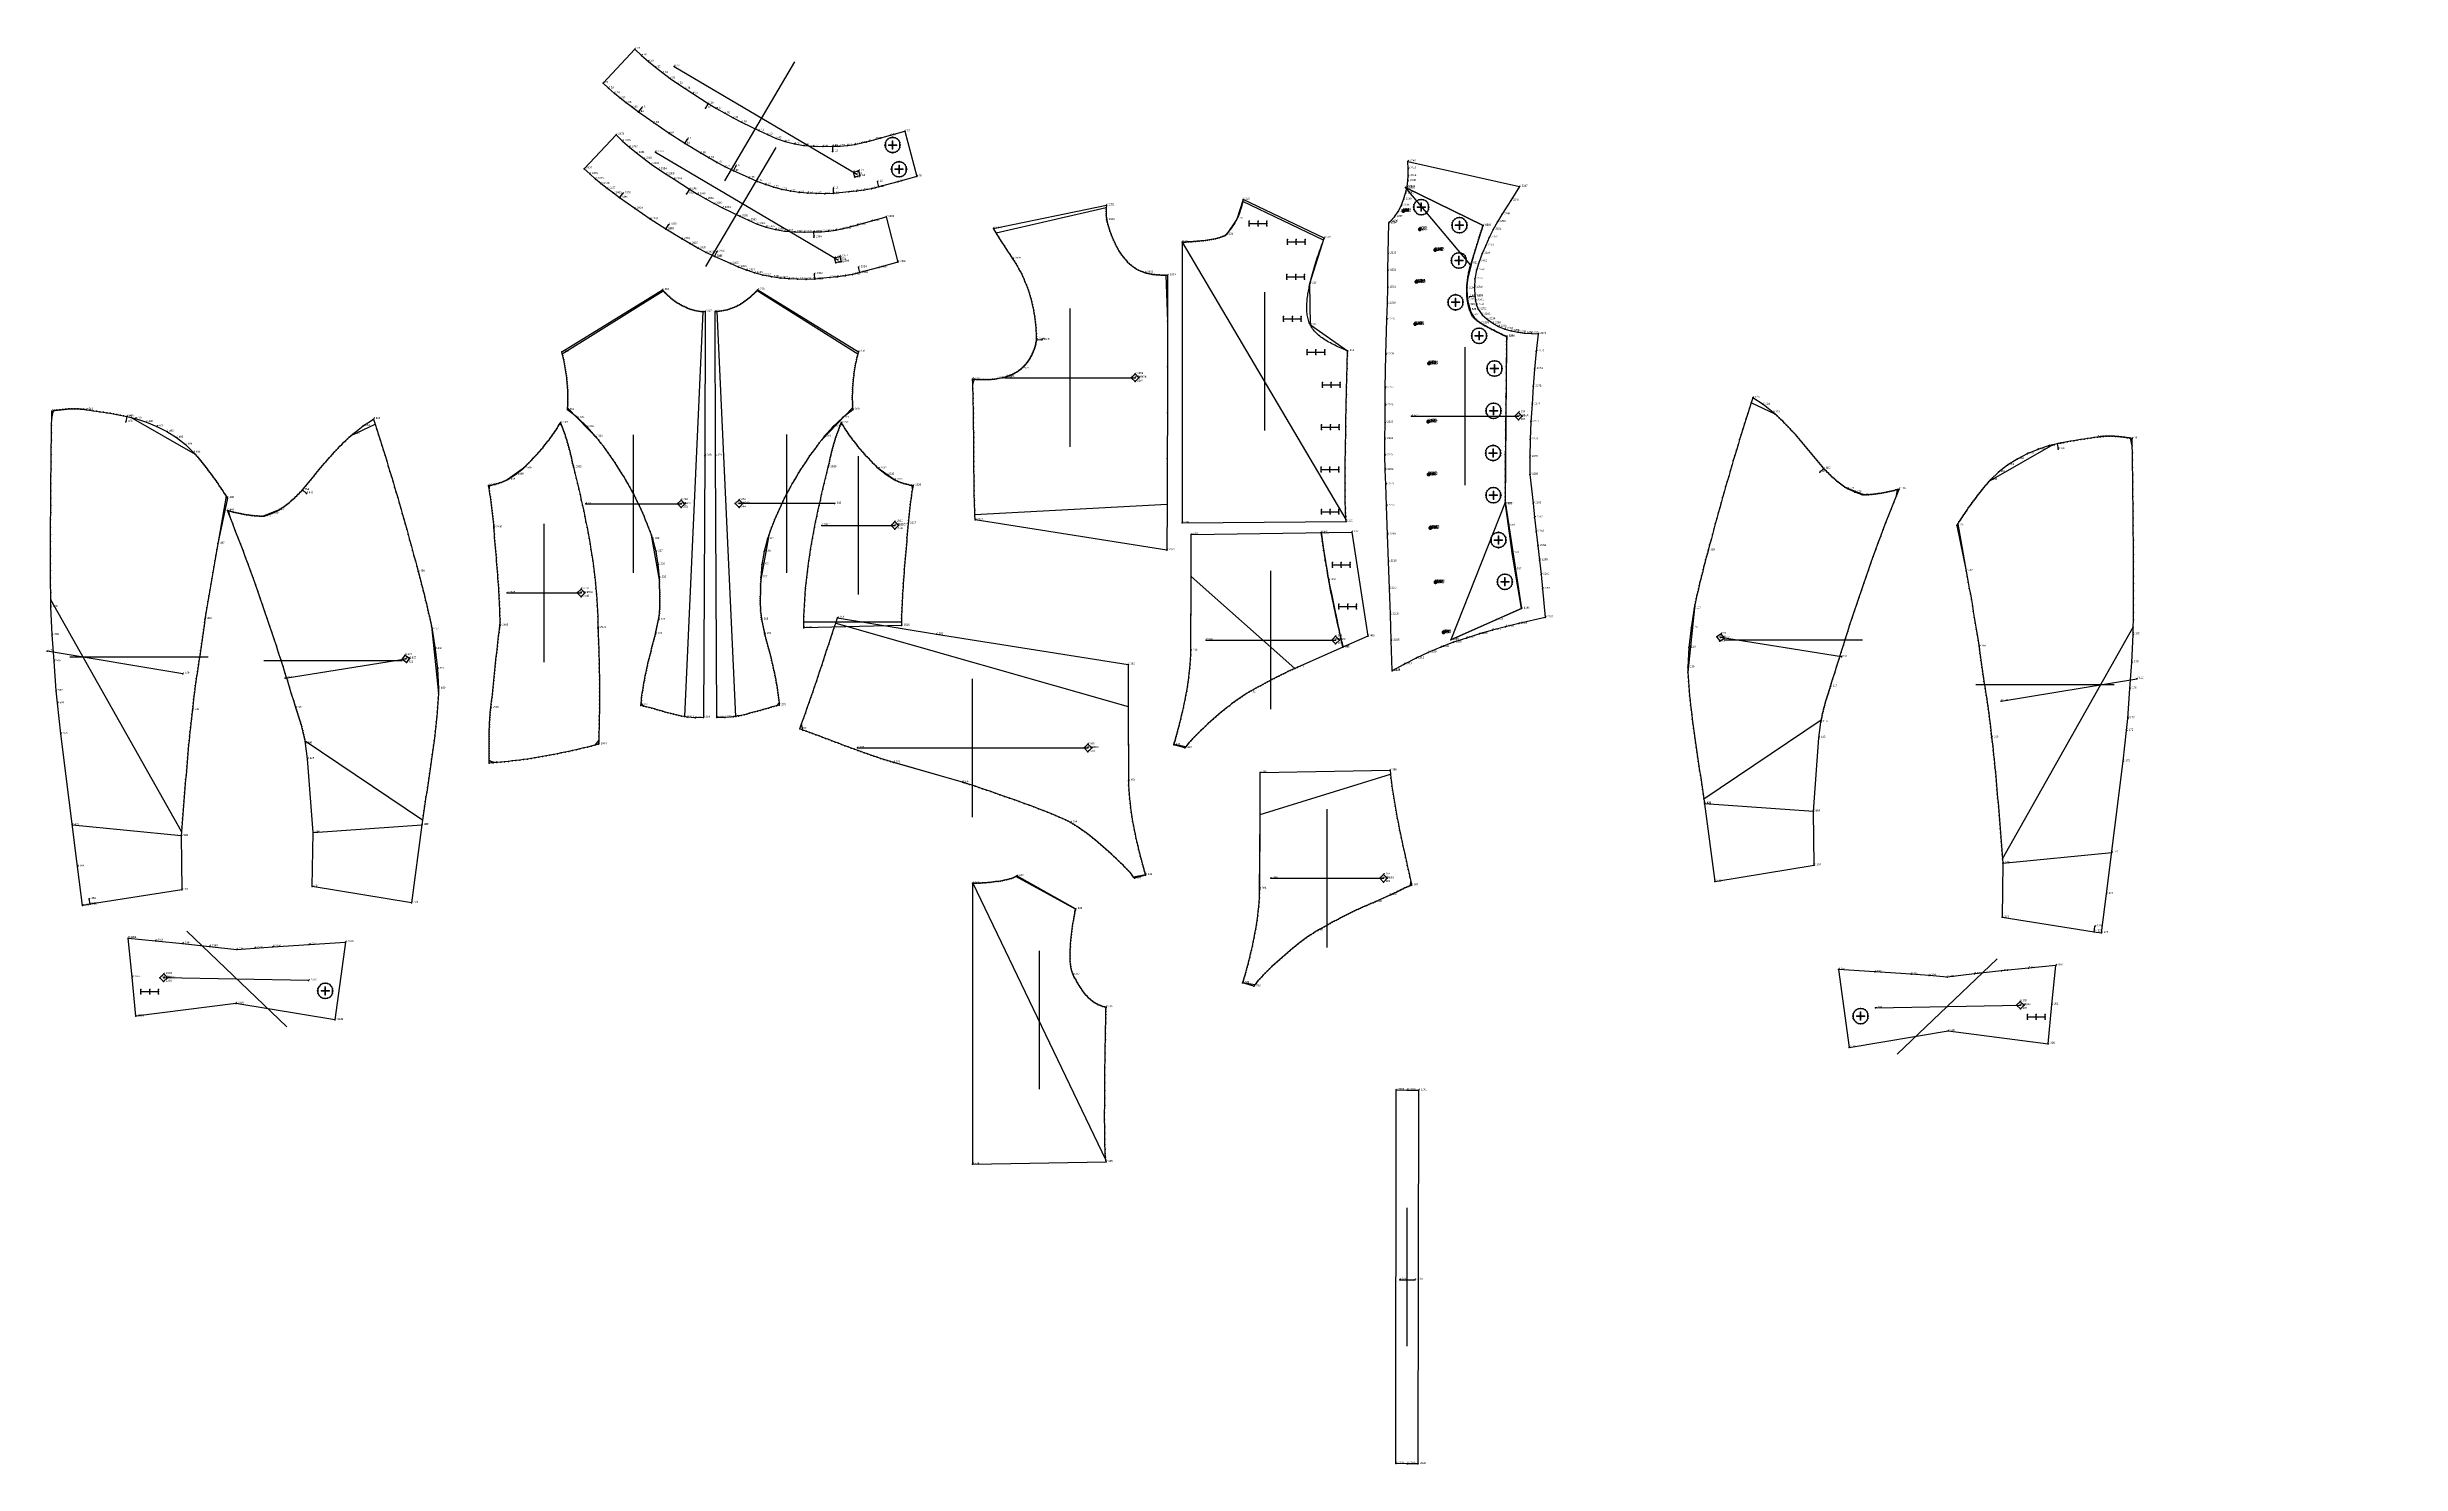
# Model space of a CAD drawing. Extents: x -129 to 180, y -125 to 336.
# Drawn here: x -129.2 to 177.3, y 61.7 to 246.1 of the extents above; entities that cross this region are included whole.
import ezdxf

# ---------------------------------------------------------------- set-up
doc = ezdxf.new("R2010")
doc.units = 0

# ---------------------------------------------------------------- blocks, each defined once
blk = doc.blocks.new('Pattern_63922_M')
at = {"layer": '1'}
blk.add_lwpolyline([(-18.853802, 189.774338), (-18.662504, 189.681824), (-18.468746, 189.594971), (-18.272688, 189.513687), (-18.074497, 189.437881), (-17.874331, 189.367462), (-17.672356, 189.302383), (-17.468735, 189.242523), (-17.263634, 189.18782), (-17.057211, 189.138184), (-16.849632, 189.093552), (-16.64106, 189.053818), (-16.431658, 189.018906), (-16.501934, 188.608109), (-16.56885, 188.196823), (-16.632542, 187.785065), (-16.693153, 187.372864), (-16.750816, 186.960251), (-16.805677, 186.547256), (-16.85787, 186.133896), (-16.907534, 185.7202), (-16.954807, 185.306198), (-16.999832, 184.891922), (-17.042746, 184.477386), (-17.083685, 184.062622), (-17.116337, 183.605438), (-17.150431, 183.148331), (-17.185785, 182.691284), (-17.222208, 182.234283), (-17.259514, 181.777328), (-17.297508, 181.320404), (-17.33601, 180.863495), (-17.374828, 180.406616), (-17.413773, 179.949722), (-17.452658, 179.492828), (-17.491295, 179.035919), (-17.529495, 178.578979), (-17.56707, 178.122009), (-17.603834, 177.664993), (-17.639595, 177.207932), (-17.674168, 176.750809), (-17.707363, 176.293594), (-17.738993, 175.836319), (-17.768867, 175.378937), (-17.796803, 174.921463), (-17.822605, 174.463867), (-17.846088, 174.006165), (-17.867065, 173.548325), (-17.885349, 173.090332), (-17.900749, 172.632217), (-17.913078, 172.17392), (-17.922148, 171.715469), (-17.927769, 171.256851), (-17.929754, 170.798019), (-30.671537, 170.499313), (-30.662588, 171.232819), (-30.643991, 171.965363), (-30.616014, 172.69696), (-30.578926, 173.427597), (-30.532993, 174.157303), (-30.478489, 174.886063), (-30.415676, 175.613892), (-30.34483, 176.340805), (-30.266214, 177.066788), (-30.180099, 177.79187), (-30.086752, 178.516037), (-29.986446, 179.239304), (-29.879444, 179.961685), (-29.766018, 180.683182), (-29.646435, 181.403793), (-29.520966, 182.12352), (-29.389877, 182.842392), (-29.253439, 183.560394), (-29.111919, 184.277542), (-28.965586, 184.993835), (-28.814709, 185.70929), (-28.659557, 186.423904), (-28.500399, 187.137695), (-28.337502, 187.850647), (-28.171135, 188.56279), (-28.001568, 189.274124), (-27.829067, 189.98465), (-27.653904, 190.694366), (-27.476347, 191.40329), (-27.424809, 191.649567), (-27.372383, 191.895706), (-27.318962, 192.141678), (-27.264437, 192.387436), (-27.208702, 192.632935), (-27.151649, 192.878128), (-27.093174, 193.122971), (-27.033165, 193.367416), (-26.971519, 193.61142), (-26.908127, 193.85495), (-26.842878, 194.097946), (-26.775671, 194.340363), (-26.706396, 194.582169), (-26.634947, 194.823318), (-26.561214, 195.063766), (-26.485092, 195.303467), (-26.406475, 195.542358), (-26.325253, 195.780426), (-26.24132, 196.017609), (-26.15457, 196.25386), (-26.064892, 196.489136), (-25.972183, 196.723404), (-25.876335, 196.956604), (-25.777239, 197.188705), (-25.641544, 196.961105), (-25.503073, 196.735275), (-25.361885, 196.511185), (-25.218042, 196.288834), (-25.071608, 196.068222), (-24.922642, 195.849304), (-24.771206, 195.63208), (-24.617363, 195.41655), (-24.461176, 195.202667), (-24.302704, 194.990433), (-24.14201, 194.779846), (-23.979156, 194.570862), (-23.814203, 194.363495), (-23.647213, 194.1577), (-23.478249, 193.953491), (-23.307369, 193.750839), (-23.13464, 193.549728), (-22.960119, 193.350143), (-22.783873, 193.152069), (-22.605959, 192.955505), (-22.426439, 192.760406), (-22.245378, 192.566788), (-22.062836, 192.374619), (-21.878872, 192.183899), (-21.693554, 191.994583), (-21.506939, 191.806686), (-21.319088, 191.620178), (-21.130066, 191.435059), (-20.939934, 191.251282), (-19.945879, 190.441666)], close=True, dxfattribs=at)
at = {"layer": '2'}
for p in [(-25.777239, 197.188705), (-25.777239, 197.188705), (-27.476347, 191.40329), (-27.476347, 191.40329), (-20.939934, 191.251282), (-20.939934, 191.251282), (-19.945879, 190.441666), (-19.945879, 190.441666), (-18.853802, 189.774338), (-18.853802, 189.774338), (-16.431658, 189.018906), (-16.431658, 189.018906), (-18.804802, 184.337936), (-18.804802, 184.337936), (-17.083685, 184.062622), (-17.083685, 184.062622), (-28.298393, 183.844009), (-28.298393, 183.844009), (-19.298845, 183.844009), (-19.298845, 183.844009), (-18.804802, 183.844009), (-18.804802, 183.844009), (-18.804802, 183.350189), (-18.804802, 183.350189), (-18.311785, 183.844009), (-18.311785, 183.844009), (-18.311785, 183.844009), (-18.311785, 183.844009), (-30.671537, 170.499313), (-30.671537, 170.499313), (-17.929754, 170.798019), (-17.929754, 170.798019)]:
    blk.add_point(p, dxfattribs=at)
at = {"layer": '3'}
for p in [(-26.15457, 196.25386), (-26.15457, 196.25386), (-26.064892, 196.489136), (-26.064892, 196.489136), (-25.972183, 196.723404), (-25.972183, 196.723404), (-25.876335, 196.956604), (-25.876335, 196.956604), (-25.641544, 196.961105), (-25.641544, 196.961105), (-25.503073, 196.735275), (-25.503073, 196.735275), (-25.361885, 196.511185), (-25.361885, 196.511185), (-25.218042, 196.288834), (-25.218042, 196.288834), (-27.093174, 193.122971), (-27.093174, 193.122971), (-27.033165, 193.367416), (-27.033165, 193.367416), (-26.971519, 193.61142), (-26.971519, 193.61142), (-26.908127, 193.85495), (-26.908127, 193.85495), (-26.842878, 194.097946), (-26.842878, 194.097946), (-26.775671, 194.340363), (-26.775671, 194.340363), (-26.706396, 194.582169), (-26.706396, 194.582169), (-26.634947, 194.823318), (-26.634947, 194.823318), (-26.561214, 195.063766), (-26.561214, 195.063766), (-26.485092, 195.303467), (-26.485092, 195.303467), (-26.406475, 195.542358), (-26.406475, 195.542358), (-26.325253, 195.780426), (-26.325253, 195.780426), (-26.24132, 196.017609), (-26.24132, 196.017609), (-25.071608, 196.068222), (-25.071608, 196.068222), (-24.922642, 195.849304), (-24.922642, 195.849304), (-24.771206, 195.63208), (-24.771206, 195.63208), (-24.617363, 195.41655), (-24.617363, 195.41655), (-24.461176, 195.202667), (-24.461176, 195.202667), (-24.302704, 194.990433), (-24.302704, 194.990433), (-24.14201, 194.779846), (-24.14201, 194.779846), (-23.979156, 194.570862), (-23.979156, 194.570862), (-23.814203, 194.363495), (-23.814203, 194.363495), (-23.647213, 194.1577), (-23.647213, 194.1577), (-23.478249, 193.953491), (-23.478249, 193.953491), (-23.307369, 193.750839), (-23.307369, 193.750839), (-23.13464, 193.549728), (-23.13464, 193.549728), (-22.960119, 193.350143), (-22.960119, 193.350143), (-22.783873, 193.152069), (-22.783873, 193.152069), (-27.653904, 190.694366), (-27.653904, 190.694366), (-27.424809, 191.649567), (-27.424809, 191.649567), (-27.372383, 191.895706), (-27.372383, 191.895706), (-27.318962, 192.141678), (-27.318962, 192.141678), (-27.264437, 192.387436), (-27.264437, 192.387436), (-27.208702, 192.632935), (-27.208702, 192.632935), (-27.151649, 192.878128), (-27.151649, 192.878128), (-22.605959, 192.955505), (-22.605959, 192.955505), (-22.426439, 192.760406), (-22.426439, 192.760406), (-22.245378, 192.566788), (-22.245378, 192.566788), (-22.062836, 192.374619), (-22.062836, 192.374619), (-21.878872, 192.183899), (-21.878872, 192.183899), (-21.693554, 191.994583), (-21.693554, 191.994583), (-21.506939, 191.806686), (-21.506939, 191.806686), (-21.319088, 191.620178), (-21.319088, 191.620178), (-21.130066, 191.435059), (-21.130066, 191.435059), (-28.500399, 187.137695), (-28.500399, 187.137695), (-28.337502, 187.850647), (-28.337502, 187.850647), (-28.171135, 188.56279), (-28.171135, 188.56279), (-28.001568, 189.274124), (-28.001568, 189.274124), (-27.829067, 189.98465), (-27.829067, 189.98465), (-18.662504, 189.681824), (-18.662504, 189.681824), (-18.468746, 189.594971), (-18.468746, 189.594971), (-18.272688, 189.513687), (-18.272688, 189.513687), (-18.074497, 189.437881), (-18.074497, 189.437881), (-17.874331, 189.367462), (-17.874331, 189.367462), (-17.672356, 189.302383), (-17.672356, 189.302383), (-17.468735, 189.242523), (-17.468735, 189.242523), (-17.263634, 189.18782), (-17.263634, 189.18782), (-17.057211, 189.138184), (-17.057211, 189.138184), (-16.849632, 189.093552), (-16.849632, 189.093552), (-16.693153, 187.372864), (-16.693153, 187.372864), (-16.64106, 189.053818), (-16.64106, 189.053818), (-16.632542, 187.785065), (-16.632542, 187.785065), (-16.56885, 188.196823), (-16.56885, 188.196823), (-16.501934, 188.608109), (-16.501934, 188.608109), (-29.111919, 184.277542), (-29.111919, 184.277542), (-28.965586, 184.993835), (-28.965586, 184.993835), (-28.814709, 185.70929), (-28.814709, 185.70929), (-28.659557, 186.423904), (-28.659557, 186.423904), (-17.042746, 184.477386), (-17.042746, 184.477386), (-16.999832, 184.891922), (-16.999832, 184.891922), (-16.954807, 185.306198), (-16.954807, 185.306198), (-16.907534, 185.7202), (-16.907534, 185.7202), (-16.85787, 186.133896), (-16.85787, 186.133896), (-16.805677, 186.547256), (-16.805677, 186.547256), (-16.750816, 186.960251), (-16.750816, 186.960251), (-29.646435, 181.403793), (-29.646435, 181.403793), (-29.520966, 182.12352), (-29.520966, 182.12352), (-29.389877, 182.842392), (-29.389877, 182.842392), (-29.253439, 183.560394), (-29.253439, 183.560394), (-17.33601, 180.863495), (-17.33601, 180.863495), (-17.297508, 181.320404), (-17.297508, 181.320404), (-17.259514, 181.777328), (-17.259514, 181.777328), (-17.222208, 182.234283), (-17.222208, 182.234283), (-17.185785, 182.691284), (-17.185785, 182.691284), (-17.150431, 183.148331), (-17.150431, 183.148331), (-17.116337, 183.605438), (-17.116337, 183.605438), (-30.180099, 177.79187), (-30.180099, 177.79187), (-30.086752, 178.516037), (-30.086752, 178.516037), (-29.986446, 179.239304), (-29.986446, 179.239304), (-29.879444, 179.961685), (-29.879444, 179.961685), (-29.766018, 180.683182), (-29.766018, 180.683182), (-17.56707, 178.122009), (-17.56707, 178.122009), (-17.529495, 178.578979), (-17.529495, 178.578979), (-17.491295, 179.035919), (-17.491295, 179.035919), (-17.452658, 179.492828), (-17.452658, 179.492828), (-17.413773, 179.949722), (-17.413773, 179.949722), (-17.374828, 180.406616), (-17.374828, 180.406616), (-30.478489, 174.886063), (-30.478489, 174.886063), (-30.415676, 175.613892), (-30.415676, 175.613892), (-30.34483, 176.340805), (-30.34483, 176.340805), (-30.266214, 177.066788), (-30.266214, 177.066788), (-17.796803, 174.921463), (-17.796803, 174.921463), (-17.768867, 175.378937), (-17.768867, 175.378937), (-17.738993, 175.836319), (-17.738993, 175.836319), (-17.707363, 176.293594), (-17.707363, 176.293594), (-17.674168, 176.750809), (-17.674168, 176.750809), (-17.639595, 177.207932), (-17.639595, 177.207932), (-17.603834, 177.664993), (-17.603834, 177.664993), (-30.643991, 171.965363), (-30.643991, 171.965363), (-30.616014, 172.69696), (-30.616014, 172.69696), (-30.578926, 173.427597), (-30.578926, 173.427597), (-30.532993, 174.157303), (-30.532993, 174.157303), (-17.922148, 171.715469), (-17.922148, 171.715469), (-17.913078, 172.17392), (-17.913078, 172.17392), (-17.900749, 172.632217), (-17.900749, 172.632217), (-17.885349, 173.090332), (-17.885349, 173.090332), (-17.867065, 173.548325), (-17.867065, 173.548325), (-17.846088, 174.006165), (-17.846088, 174.006165), (-17.822605, 174.463867), (-17.822605, 174.463867), (-30.662588, 171.232819), (-30.662588, 171.232819), (-17.927769, 171.256851), (-17.927769, 171.256851)]:
    blk.add_point(p, dxfattribs=at)
at = {"layer": '7'}
blk.add_line((-23.551598, 174.844009), (-23.551598, 192.844009), dxfattribs=at)
at = {"layer": '8'}
blk.add_lwpolyline([(-18.311785, 183.844009), (-18.804802, 183.350189), (-19.298845, 183.844009), (-18.804802, 184.337936), (-18.311785, 183.844009)], close=True, dxfattribs=at)
blk.add_lwpolyline([(-28.298393, 183.844009), (-18.804802, 183.844009)], dxfattribs=at)
at = {"layer": '84'}
blk.add_lwpolyline([(-18.662504, 189.681824), (-18.468746, 189.594971), (-18.272688, 189.513687), (-18.074497, 189.437881), (-17.874331, 189.367462), (-17.672356, 189.302383), (-17.468735, 189.242523), (-17.263634, 189.18782), (-17.057211, 189.138184), (-16.849632, 189.093552), (-16.64106, 189.053818), (-16.501934, 188.608109), (-16.56885, 188.196823), (-16.632542, 187.785065), (-16.693153, 187.372864), (-16.750816, 186.960251), (-16.805677, 186.547256), (-16.85787, 186.133896), (-16.907534, 185.7202), (-16.954807, 185.306198), (-16.999832, 184.891922), (-17.042746, 184.477386), (-17.116337, 183.605438), (-17.150431, 183.148331), (-17.185785, 182.691284), (-17.222208, 182.234283), (-17.259514, 181.777328), (-17.297508, 181.320404), (-17.33601, 180.863495), (-17.374828, 180.406616), (-17.413773, 179.949722), (-17.452658, 179.492828), (-17.491295, 179.035919), (-17.529495, 178.578979), (-17.56707, 178.122009), (-17.603834, 177.664993), (-17.639595, 177.207932), (-17.674168, 176.750809), (-17.707363, 176.293594), (-17.738993, 175.836319), (-17.768867, 175.378937), (-17.796803, 174.921463), (-17.822605, 174.463867), (-17.846088, 174.006165), (-17.867065, 173.548325), (-17.885349, 173.090332), (-17.900749, 172.632217), (-17.913078, 172.17392), (-17.922148, 171.715469), (-17.927769, 171.256851), (-30.662588, 171.232819), (-30.643991, 171.965363), (-30.616014, 172.69696), (-30.578926, 173.427597), (-30.532993, 174.157303), (-30.478489, 174.886063), (-30.415676, 175.613892), (-30.34483, 176.340805), (-30.266214, 177.066788), (-30.180099, 177.79187), (-30.086752, 178.516037), (-29.986446, 179.239304), (-29.879444, 179.961685), (-29.766018, 180.683182), (-29.646435, 181.403793), (-29.520966, 182.12352), (-29.389877, 182.842392), (-29.253439, 183.560394), (-29.111919, 184.277542), (-28.965586, 184.993835), (-28.814709, 185.70929), (-28.659557, 186.423904), (-28.500399, 187.137695), (-28.337502, 187.850647), (-28.171135, 188.56279), (-28.001568, 189.274124), (-27.829067, 189.98465), (-27.653904, 190.694366), (-27.424809, 191.649567), (-27.372383, 191.895706), (-27.318962, 192.141678), (-27.264437, 192.387436), (-27.208702, 192.632935), (-27.151649, 192.878128), (-27.093174, 193.122971), (-27.033165, 193.367416), (-26.971519, 193.61142), (-26.908127, 193.85495), (-26.842878, 194.097946), (-26.775671, 194.340363), (-26.706396, 194.582169), (-26.634947, 194.823318), (-26.561214, 195.063766), (-26.485092, 195.303467), (-26.406475, 195.542358), (-26.325253, 195.780426), (-26.24132, 196.017609), (-26.15457, 196.25386), (-26.064892, 196.489136), (-25.972183, 196.723404), (-25.876335, 196.956604), (-25.641544, 196.961105), (-25.503073, 196.735275), (-25.361885, 196.511185), (-25.218042, 196.288834), (-25.071608, 196.068222), (-24.922642, 195.849304), (-24.771206, 195.63208), (-24.617363, 195.41655), (-24.461176, 195.202667), (-24.302704, 194.990433), (-24.14201, 194.779846), (-23.979156, 194.570862), (-23.814203, 194.363495), (-23.647213, 194.1577), (-23.478249, 193.953491), (-23.307369, 193.750839), (-23.13464, 193.549728), (-22.960119, 193.350143), (-22.783873, 193.152069), (-22.605959, 192.955505), (-22.426439, 192.760406), (-22.245378, 192.566788), (-22.062836, 192.374619), (-21.878872, 192.183899), (-21.693554, 191.994583), (-21.506939, 191.806686), (-21.319088, 191.620178), (-21.130066, 191.435059)], close=True, dxfattribs=at)
at = {"layer": '85'}
blk.add_lwpolyline([(-18.804802, 183.844009)], dxfattribs=at)
at = {"layer": '1'}
for s, p in [('# 2531', (-25.777239, 197.188705)), ('# 2530', (-27.476347, 191.40329)), ('# 2532', (-20.939934, 191.251282)), ('# 2533', (-19.945879, 190.441666)), ('# 2525', (-18.853802, 189.774338)), ('# 2526', (-16.431658, 189.018906)), ('# 2527', (-17.083685, 184.062622)), ('# 2529', (-30.671537, 170.499313)), ('# 2528', (-17.929754, 170.798019))]:
    blk.add_text(s, height=0.25, dxfattribs=at).set_placement(p)
at = {"layer": '8'}
for s, p in [('# 2511', (-28.298393, 183.844009)), ('# 2509', (-19.298845, 183.844009)), ('# 2510', (-18.804802, 184.337936)), ('# 2512', (-18.804802, 183.844009)), ('# 2507', (-18.311785, 183.844009)), ('# 2507', (-18.311785, 183.844009)), ('# 2508', (-18.804802, 183.350189))]:
    blk.add_text(s, height=0.25, dxfattribs=at).set_placement(p)
at = {"layer": '85'}
blk.add_text('# 2512', height=0.25, dxfattribs=at).set_placement((-18.804802, 183.844009))
blk = doc.blocks.new('Pattern_65869_M')
at = {"layer": '1'}
blk.add_lwpolyline([(-70.204567, 170.798126), (-70.206238, 171.240051), (-70.211357, 171.681808), (-70.219742, 172.123398), (-70.231216, 172.56485), (-70.245605, 173.006149), (-70.262733, 173.447327), (-70.282425, 173.888382), (-70.304504, 174.3293), (-70.328796, 174.770126), (-70.355118, 175.210846), (-70.383308, 175.651474), (-70.413185, 176.09201), (-70.444565, 176.532486), (-70.47728, 176.972885), (-70.511154, 177.413223), (-70.546013, 177.853516), (-70.581673, 178.293747), (-70.617966, 178.733963), (-70.654716, 179.174149), (-70.69175, 179.614304), (-70.728882, 180.054459), (-70.765945, 180.494614), (-70.802757, 180.934769), (-70.839149, 181.374939), (-70.874939, 181.81514), (-70.909958, 182.255356), (-70.944031, 182.695618), (-70.976967, 183.135925), (-71.008614, 183.576294), (-71.039024, 183.940964), (-71.071831, 184.305405), (-71.107002, 184.669617), (-71.144516, 185.033585), (-71.184334, 185.397308), (-71.226425, 185.760773), (-71.27076, 186.123978), (-71.317314, 186.486908), (-71.366043, 186.849533), (-71.416939, 187.211884), (-71.469955, 187.573929), (-71.525063, 187.935654), (-71.582237, 188.297073), (-71.641441, 188.658157), (-71.702652, 189.018906), (-71.493233, 189.053818), (-71.284615, 189.093552), (-71.076965, 189.138214), (-70.870461, 189.187866), (-70.665276, 189.242599), (-70.461578, 189.302475), (-70.259552, 189.367584), (-70.059372, 189.438019), (-69.861198, 189.513855), (-69.665215, 189.595154), (-69.471596, 189.682022), (-69.28051, 189.774521), (-68.188438, 190.44165), (-67.193382, 191.251282), (-67.003349, 191.435074), (-66.814423, 191.620239), (-66.626656, 191.806763), (-66.440125, 191.994675), (-66.254875, 192.18399), (-66.070984, 192.374741), (-65.888504, 192.56691), (-65.707497, 192.760544), (-65.52803, 192.955627), (-65.350159, 193.152206), (-65.173958, 193.350266), (-64.999474, 193.54985), (-64.826775, 193.750961), (-64.65593, 193.953598), (-64.486992, 194.157806), (-64.320023, 194.363586), (-64.15509, 194.570953), (-63.992252, 194.779922), (-63.83157, 194.990509), (-63.673111, 195.202728), (-63.51693, 195.416595), (-63.363094, 195.632126), (-63.211666, 195.849335), (-63.062702, 196.068237), (-62.916271, 196.288849), (-62.772427, 196.511185), (-62.631241, 196.73526), (-62.492767, 196.961105), (-62.357075, 197.188705), (-62.261875, 196.965927), (-62.169662, 196.742111), (-62.080341, 196.517334), (-61.993824, 196.291595), (-61.910015, 196.064972), (-61.828819, 195.837463), (-61.750141, 195.609146), (-61.673889, 195.380035), (-61.599968, 195.150192), (-61.52829, 194.919632), (-61.458752, 194.688416), (-61.391266, 194.456558), (-61.325741, 194.224121), (-61.262074, 193.991135), (-61.20018, 193.757645), (-61.139961, 193.523682), (-61.081326, 193.289276), (-61.024181, 193.054504), (-60.96843, 192.819366), (-60.913979, 192.583923), (-60.860737, 192.348206), (-60.808609, 192.112244), (-60.7575, 191.876099), (-60.707321, 191.639801), (-60.65797, 191.403397), (-60.480408, 190.694458), (-60.305237, 189.984726), (-60.132721, 189.274185), (-59.963131, 188.562851), (-59.796741, 187.850708), (-59.633812, 187.137741), (-59.474625, 186.42395), (-59.319439, 185.70932), (-59.168526, 184.993866), (-59.02216, 184.277573), (-58.880608, 183.56041), (-58.744133, 182.842407), (-58.613014, 182.12355), (-58.487514, 181.403809), (-58.367908, 180.683197), (-58.254459, 179.961716), (-58.147442, 179.239334), (-58.047119, 178.516068), (-57.95377, 177.791901), (-57.867653, 177.066833), (-57.789047, 176.340851), (-57.718216, 175.613937), (-57.655434, 174.886124), (-57.60096, 174.157364), (-57.555077, 173.427673), (-57.518044, 172.697037), (-57.490135, 171.965454), (-57.471622, 171.23291), (-57.462769, 170.49942), (-57.43832, 169.977264), (-57.415447, 169.455109), (-57.394157, 168.932968), (-57.374439, 168.410843), (-57.356297, 167.888702), (-57.339718, 167.366577), (-57.324711, 166.844437), (-57.311264, 166.322311), (-57.299377, 165.800171), (-57.289051, 165.278046), (-57.280277, 164.755905), (-57.273052, 164.233765), (-57.26738, 163.711624), (-57.263252, 163.189468), (-57.260666, 162.667313), (-57.259617, 162.145142), (-57.260109, 161.622971), (-57.262131, 161.1008), (-57.265686, 160.578598), (-57.270767, 160.056396), (-57.277374, 159.53418), (-57.285507, 159.011963), (-57.295155, 158.489716), (-57.30632, 157.967468), (-57.318996, 157.44519), (-57.333183, 156.922913), (-57.348877, 156.400604), (-57.366077, 155.878281), (-57.384777, 155.355942), (-57.86776, 155.231064), (-58.351261, 155.108261), (-58.835285, 154.987625), (-59.319839, 154.869263), (-59.804924, 154.753235), (-60.290535, 154.639633), (-60.776684, 154.528549), (-61.263363, 154.42009), (-61.75058, 154.314316), (-62.238338, 154.211319), (-62.726635, 154.111206), (-63.215473, 154.014038), (-63.704857, 153.919922), (-64.194786, 153.828949), (-64.685265, 153.741196), (-65.176292, 153.656754), (-65.667877, 153.575699), (-66.160011, 153.498138), (-66.652702, 153.424164), (-67.145958, 153.353836), (-67.639771, 153.287262), (-68.13414, 153.224533), (-68.629074, 153.165726), (-69.12458, 153.110931), (-69.620651, 153.060242), (-70.117294, 153.013733), (-70.61451, 152.971512), (-71.112289, 152.933655), (-71.610657, 152.900253), (-71.619911, 153.212646), (-71.627823, 153.525101), (-71.634361, 153.837616), (-71.639488, 154.150192), (-71.643166, 154.462799), (-71.645363, 154.775421), (-71.646034, 155.088074), (-71.645149, 155.400711), (-71.64267, 155.713348), (-71.638565, 156.02597), (-71.632797, 156.338562), (-71.625328, 156.651108), (-71.616127, 156.963593), (-71.605148, 157.276031), (-71.592361, 157.588379), (-71.577728, 157.90065), (-71.561218, 158.212814), (-71.542786, 158.524872), (-71.522408, 158.836807), (-71.500038, 159.148605), (-71.475647, 159.460266), (-71.449196, 159.771774), (-71.420639, 160.083115), (-71.360641, 160.528641), (-71.303459, 160.974472), (-71.248817, 161.420563), (-71.196457, 161.866882), (-71.146088, 162.313416), (-71.09745, 162.760132), (-71.050255, 163.207001), (-71.004242, 163.653976), (-70.959129, 164.101059), (-70.91465, 164.548187), (-70.870522, 164.995361), (-70.826477, 165.442535), (-70.782234, 165.889679), (-70.737534, 166.336761), (-70.692085, 166.783768), (-70.64563, 167.230667), (-70.597878, 167.677414), (-70.548569, 168.123978), (-70.497421, 168.570343), (-70.444168, 169.016479), (-70.388527, 169.462357), (-70.330231, 169.907944), (-70.268997, 170.35321)], close=True, dxfattribs=at)
at = {"layer": '2'}
for p in [(-62.357075, 197.188705), (-62.357075, 197.188705), (-68.188438, 190.44165), (-68.188438, 190.44165), (-67.193382, 191.251282), (-67.193382, 191.251282), (-60.65797, 191.403397), (-60.65797, 191.403397), (-71.702652, 189.018906), (-71.702652, 189.018906), (-69.28051, 189.774521), (-69.28051, 189.774521), (-71.008614, 183.576294), (-71.008614, 183.576294), (-69.295509, 175.044479), (-69.295509, 175.044479), (-60.160938, 175.044479), (-60.160938, 175.044479), (-59.66692, 175.538406), (-59.66692, 175.538406), (-59.66692, 175.044479), (-59.66692, 175.044479), (-59.17289, 175.044479), (-59.17289, 175.044479), (-59.17289, 175.044479), (-59.17289, 175.044479), (-59.66692, 174.550659), (-59.66692, 174.550659), (-70.204567, 170.798126), (-70.204567, 170.798126), (-57.462769, 170.49942), (-57.462769, 170.49942), (-71.420639, 160.083115), (-71.420639, 160.083115), (-57.384777, 155.355942), (-57.384777, 155.355942), (-71.610657, 152.900253), (-71.610657, 152.900253)]:
    blk.add_point(p, dxfattribs=at)
at = {"layer": '3'}
for p in [(-62.916271, 196.288849), (-62.916271, 196.288849), (-62.772427, 196.511185), (-62.772427, 196.511185), (-62.631241, 196.73526), (-62.631241, 196.73526), (-62.492767, 196.961105), (-62.492767, 196.961105), (-62.261875, 196.965927), (-62.261875, 196.965927), (-62.169662, 196.742111), (-62.169662, 196.742111), (-62.080341, 196.517334), (-62.080341, 196.517334), (-61.993824, 196.291595), (-61.993824, 196.291595), (-65.350159, 193.152206), (-65.350159, 193.152206), (-65.173958, 193.350266), (-65.173958, 193.350266), (-64.999474, 193.54985), (-64.999474, 193.54985), (-64.826775, 193.750961), (-64.826775, 193.750961), (-64.65593, 193.953598), (-64.65593, 193.953598), (-64.486992, 194.157806), (-64.486992, 194.157806), (-64.320023, 194.363586), (-64.320023, 194.363586), (-64.15509, 194.570953), (-64.15509, 194.570953), (-63.992252, 194.779922), (-63.992252, 194.779922), (-63.83157, 194.990509), (-63.83157, 194.990509), (-63.673111, 195.202728), (-63.673111, 195.202728), (-63.51693, 195.416595), (-63.51693, 195.416595), (-63.363094, 195.632126), (-63.363094, 195.632126), (-63.211666, 195.849335), (-63.211666, 195.849335), (-63.062702, 196.068237), (-63.062702, 196.068237), (-61.910015, 196.064972), (-61.910015, 196.064972), (-61.828819, 195.837463), (-61.828819, 195.837463), (-61.750141, 195.609146), (-61.750141, 195.609146), (-61.673889, 195.380035), (-61.673889, 195.380035), (-61.599968, 195.150192), (-61.599968, 195.150192), (-61.52829, 194.919632), (-61.52829, 194.919632), (-61.458752, 194.688416), (-61.458752, 194.688416), (-61.391266, 194.456558), (-61.391266, 194.456558), (-61.325741, 194.224121), (-61.325741, 194.224121), (-61.262074, 193.991135), (-61.262074, 193.991135), (-61.20018, 193.757645), (-61.20018, 193.757645), (-61.139961, 193.523682), (-61.139961, 193.523682), (-61.081326, 193.289276), (-61.081326, 193.289276), (-67.003349, 191.435074), (-67.003349, 191.435074), (-66.814423, 191.620239), (-66.814423, 191.620239), (-66.626656, 191.806763), (-66.626656, 191.806763), (-66.440125, 191.994675), (-66.440125, 191.994675), (-66.254875, 192.18399), (-66.254875, 192.18399), (-66.070984, 192.374741), (-66.070984, 192.374741), (-65.888504, 192.56691), (-65.888504, 192.56691), (-65.707497, 192.760544), (-65.707497, 192.760544), (-65.52803, 192.955627), (-65.52803, 192.955627), (-61.024181, 193.054504), (-61.024181, 193.054504), (-60.96843, 192.819366), (-60.96843, 192.819366), (-60.913979, 192.583923), (-60.913979, 192.583923), (-60.860737, 192.348206), (-60.860737, 192.348206), (-60.808609, 192.112244), (-60.808609, 192.112244), (-60.7575, 191.876099), (-60.7575, 191.876099), (-60.707321, 191.639801), (-60.707321, 191.639801), (-60.480408, 190.694458), (-60.480408, 190.694458), (-71.641441, 188.658157), (-71.641441, 188.658157), (-71.582237, 188.297073), (-71.582237, 188.297073), (-71.525063, 187.935654), (-71.525063, 187.935654), (-71.493233, 189.053818), (-71.493233, 189.053818), (-71.469955, 187.573929), (-71.469955, 187.573929), (-71.416939, 187.211884), (-71.416939, 187.211884), (-71.284615, 189.093552), (-71.284615, 189.093552), (-71.076965, 189.138214), (-71.076965, 189.138214), (-70.870461, 189.187866), (-70.870461, 189.187866), (-70.665276, 189.242599), (-70.665276, 189.242599), (-70.461578, 189.302475), (-70.461578, 189.302475), (-70.259552, 189.367584), (-70.259552, 189.367584), (-70.059372, 189.438019), (-70.059372, 189.438019), (-69.861198, 189.513855), (-69.861198, 189.513855), (-69.665215, 189.595154), (-69.665215, 189.595154), (-69.471596, 189.682022), (-69.471596, 189.682022), (-60.305237, 189.984726), (-60.305237, 189.984726), (-60.132721, 189.274185), (-60.132721, 189.274185), (-59.963131, 188.562851), (-59.963131, 188.562851), (-59.796741, 187.850708), (-59.796741, 187.850708), (-59.633812, 187.137741), (-59.633812, 187.137741), (-71.366043, 186.849533), (-71.366043, 186.849533), (-71.317314, 186.486908), (-71.317314, 186.486908), (-71.27076, 186.123978), (-71.27076, 186.123978), (-71.226425, 185.760773), (-71.226425, 185.760773), (-71.184334, 185.397308), (-71.184334, 185.397308), (-71.144516, 185.033585), (-71.144516, 185.033585), (-71.107002, 184.669617), (-71.107002, 184.669617), (-71.071831, 184.305405), (-71.071831, 184.305405), (-71.039024, 183.940964), (-71.039024, 183.940964), (-59.474625, 186.42395), (-59.474625, 186.42395), (-59.319439, 185.70932), (-59.319439, 185.70932), (-59.168526, 184.993866), (-59.168526, 184.993866), (-59.02216, 184.277573), (-59.02216, 184.277573), (-70.976967, 183.135925), (-70.976967, 183.135925), (-70.944031, 182.695618), (-70.944031, 182.695618), (-70.909958, 182.255356), (-70.909958, 182.255356), (-70.874939, 181.81514), (-70.874939, 181.81514), (-70.839149, 181.374939), (-70.839149, 181.374939), (-70.802757, 180.934769), (-70.802757, 180.934769), (-58.880608, 183.56041), (-58.880608, 183.56041), (-58.744133, 182.842407), (-58.744133, 182.842407), (-58.613014, 182.12355), (-58.613014, 182.12355), (-58.487514, 181.403809), (-58.487514, 181.403809), (-70.765945, 180.494614), (-70.765945, 180.494614), (-70.728882, 180.054459), (-70.728882, 180.054459), (-70.69175, 179.614304), (-70.69175, 179.614304), (-70.654716, 179.174149), (-70.654716, 179.174149), (-70.617966, 178.733963), (-70.617966, 178.733963), (-70.581673, 178.293747), (-70.581673, 178.293747), (-70.546013, 177.853516), (-70.546013, 177.853516), (-58.367908, 180.683197), (-58.367908, 180.683197), (-58.254459, 179.961716), (-58.254459, 179.961716), (-58.147442, 179.239334), (-58.147442, 179.239334), (-58.047119, 178.516068), (-58.047119, 178.516068), (-57.95377, 177.791901), (-57.95377, 177.791901), (-70.511154, 177.413223), (-70.511154, 177.413223), (-70.47728, 176.972885), (-70.47728, 176.972885), (-70.444565, 176.532486), (-70.444565, 176.532486), (-70.413185, 176.09201), (-70.413185, 176.09201), (-70.383308, 175.651474), (-70.383308, 175.651474), (-70.355118, 175.210846), (-70.355118, 175.210846), (-70.328796, 174.770126), (-70.328796, 174.770126), (-57.867653, 177.066833), (-57.867653, 177.066833), (-57.789047, 176.340851), (-57.789047, 176.340851), (-57.718216, 175.613937), (-57.718216, 175.613937), (-57.655434, 174.886124), (-57.655434, 174.886124), (-70.304504, 174.3293), (-70.304504, 174.3293), (-70.282425, 173.888382), (-70.282425, 173.888382), (-70.262733, 173.447327), (-70.262733, 173.447327), (-70.245605, 173.006149), (-70.245605, 173.006149), (-70.231216, 172.56485), (-70.231216, 172.56485), (-70.219742, 172.123398), (-70.219742, 172.123398), (-70.211357, 171.681808), (-70.211357, 171.681808), (-57.60096, 174.157364), (-57.60096, 174.157364), (-57.555077, 173.427673), (-57.555077, 173.427673), (-57.518044, 172.697037), (-57.518044, 172.697037), (-57.490135, 171.965454), (-57.490135, 171.965454), (-70.444168, 169.016479), (-70.444168, 169.016479), (-70.388527, 169.462357), (-70.388527, 169.462357), (-70.330231, 169.907944), (-70.330231, 169.907944), (-70.268997, 170.35321), (-70.268997, 170.35321), (-70.206238, 171.240051), (-70.206238, 171.240051), (-57.471622, 171.23291), (-57.471622, 171.23291), (-57.43832, 169.977264), (-57.43832, 169.977264), (-57.415447, 169.455109), (-57.415447, 169.455109), (-57.394157, 168.932968), (-57.394157, 168.932968), (-70.782234, 165.889679), (-70.782234, 165.889679), (-70.737534, 166.336761), (-70.737534, 166.336761), (-70.692085, 166.783768), (-70.692085, 166.783768), (-70.64563, 167.230667), (-70.64563, 167.230667), (-70.597878, 167.677414), (-70.597878, 167.677414), (-70.548569, 168.123978), (-70.548569, 168.123978), (-70.497421, 168.570343), (-70.497421, 168.570343), (-57.374439, 168.410843), (-57.374439, 168.410843), (-57.356297, 167.888702), (-57.356297, 167.888702), (-57.339718, 167.366577), (-57.339718, 167.366577), (-57.324711, 166.844437), (-57.324711, 166.844437), (-57.311264, 166.322311), (-57.311264, 166.322311), (-57.299377, 165.800171), (-57.299377, 165.800171), (-71.09745, 162.760132), (-71.09745, 162.760132), (-71.050255, 163.207001), (-71.050255, 163.207001), (-71.004242, 163.653976), (-71.004242, 163.653976), (-70.959129, 164.101059), (-70.959129, 164.101059), (-70.91465, 164.548187), (-70.91465, 164.548187), (-70.870522, 164.995361), (-70.870522, 164.995361), (-70.826477, 165.442535), (-70.826477, 165.442535), (-57.289051, 165.278046), (-57.289051, 165.278046), (-57.280277, 164.755905), (-57.280277, 164.755905), (-57.273052, 164.233765), (-57.273052, 164.233765), (-57.26738, 163.711624), (-57.26738, 163.711624), (-57.263252, 163.189468), (-57.263252, 163.189468), (-57.260666, 162.667313), (-57.260666, 162.667313), (-71.475647, 159.460266), (-71.475647, 159.460266), (-71.449196, 159.771774), (-71.449196, 159.771774), (-71.360641, 160.528641), (-71.360641, 160.528641), (-71.303459, 160.974472), (-71.303459, 160.974472), (-71.248817, 161.420563), (-71.248817, 161.420563), (-71.196457, 161.866882), (-71.196457, 161.866882), (-71.146088, 162.313416), (-71.146088, 162.313416), (-57.277374, 159.53418), (-57.277374, 159.53418), (-57.270767, 160.056396), (-57.270767, 160.056396), (-57.265686, 160.578598), (-57.265686, 160.578598), (-57.262131, 161.1008), (-57.262131, 161.1008), (-57.260109, 161.622971), (-57.260109, 161.622971), (-57.259617, 162.145142), (-57.259617, 162.145142), (-71.632797, 156.338562), (-71.632797, 156.338562), (-71.625328, 156.651108), (-71.625328, 156.651108), (-71.616127, 156.963593), (-71.616127, 156.963593), (-71.605148, 157.276031), (-71.605148, 157.276031), (-71.592361, 157.588379), (-71.592361, 157.588379), (-71.577728, 157.90065), (-71.577728, 157.90065), (-71.561218, 158.212814), (-71.561218, 158.212814), (-71.542786, 158.524872), (-71.542786, 158.524872), (-71.522408, 158.836807), (-71.522408, 158.836807), (-71.500038, 159.148605), (-71.500038, 159.148605), (-57.348877, 156.400604), (-57.348877, 156.400604), (-57.333183, 156.922913), (-57.333183, 156.922913), (-57.318996, 157.44519), (-57.318996, 157.44519), (-57.30632, 157.967468), (-57.30632, 157.967468), (-57.295155, 158.489716), (-57.295155, 158.489716), (-57.285507, 159.011963), (-57.285507, 159.011963), (-71.646034, 155.088074), (-71.646034, 155.088074), (-71.645363, 154.775421), (-71.645363, 154.775421), (-71.645149, 155.400711), (-71.645149, 155.400711), (-71.643166, 154.462799), (-71.643166, 154.462799), (-71.64267, 155.713348), (-71.64267, 155.713348), (-71.639488, 154.150192), (-71.639488, 154.150192), (-71.638565, 156.02597), (-71.638565, 156.02597), (-71.634361, 153.837616), (-71.634361, 153.837616), (-71.627823, 153.525101), (-71.627823, 153.525101), (-67.639771, 153.287262), (-67.639771, 153.287262), (-67.145958, 153.353836), (-67.145958, 153.353836), (-66.652702, 153.424164), (-66.652702, 153.424164), (-66.160011, 153.498138), (-66.160011, 153.498138), (-65.667877, 153.575699), (-65.667877, 153.575699), (-65.176292, 153.656754), (-65.176292, 153.656754), (-64.685265, 153.741196), (-64.685265, 153.741196), (-64.194786, 153.828949), (-64.194786, 153.828949), (-63.704857, 153.919922), (-63.704857, 153.919922), (-63.215473, 154.014038), (-63.215473, 154.014038), (-62.726635, 154.111206), (-62.726635, 154.111206), (-62.238338, 154.211319), (-62.238338, 154.211319), (-61.75058, 154.314316), (-61.75058, 154.314316), (-61.263363, 154.42009), (-61.263363, 154.42009), (-60.776684, 154.528549), (-60.776684, 154.528549), (-60.290535, 154.639633), (-60.290535, 154.639633), (-59.804924, 154.753235), (-59.804924, 154.753235), (-59.319839, 154.869263), (-59.319839, 154.869263), (-58.835285, 154.987625), (-58.835285, 154.987625), (-58.351261, 155.108261), (-58.351261, 155.108261), (-57.86776, 155.231064), (-57.86776, 155.231064), (-57.366077, 155.878281), (-57.366077, 155.878281), (-71.619911, 153.212646), (-71.619911, 153.212646), (-71.112289, 152.933655), (-71.112289, 152.933655), (-70.61451, 152.971512), (-70.61451, 152.971512), (-70.117294, 153.013733), (-70.117294, 153.013733), (-69.620651, 153.060242), (-69.620651, 153.060242), (-69.12458, 153.110931), (-69.12458, 153.110931), (-68.629074, 153.165726), (-68.629074, 153.165726), (-68.13414, 153.224533), (-68.13414, 153.224533)]:
    blk.add_point(p, dxfattribs=at)
at = {"layer": '7'}
blk.add_line((-64.481133, 166.044479), (-64.481133, 184.044464), dxfattribs=at)
at = {"layer": '8'}
blk.add_lwpolyline([(-69.295509, 175.044479), (-59.66692, 175.044479)], dxfattribs=at)
blk.add_lwpolyline([(-59.17289, 175.044479), (-59.66692, 174.550659), (-60.160938, 175.044479), (-59.66692, 175.538406), (-59.17289, 175.044479)], close=True, dxfattribs=at)
at = {"layer": '84'}
blk.add_lwpolyline([(-70.206238, 171.240051), (-70.211357, 171.681808), (-70.219742, 172.123398), (-70.231216, 172.56485), (-70.245605, 173.006149), (-70.262733, 173.447327), (-70.282425, 173.888382), (-70.304504, 174.3293), (-70.328796, 174.770126), (-70.355118, 175.210846), (-70.383308, 175.651474), (-70.413185, 176.09201), (-70.444565, 176.532486), (-70.47728, 176.972885), (-70.511154, 177.413223), (-70.546013, 177.853516), (-70.581673, 178.293747), (-70.617966, 178.733963), (-70.654716, 179.174149), (-70.69175, 179.614304), (-70.728882, 180.054459), (-70.765945, 180.494614), (-70.802757, 180.934769), (-70.839149, 181.374939), (-70.874939, 181.81514), (-70.909958, 182.255356), (-70.944031, 182.695618), (-70.976967, 183.135925), (-71.039024, 183.940964), (-71.071831, 184.305405), (-71.107002, 184.669617), (-71.144516, 185.033585), (-71.184334, 185.397308), (-71.226425, 185.760773), (-71.27076, 186.123978), (-71.317314, 186.486908), (-71.366043, 186.849533), (-71.416939, 187.211884), (-71.469955, 187.573929), (-71.525063, 187.935654), (-71.582237, 188.297073), (-71.641441, 188.658157), (-71.493233, 189.053818), (-71.284615, 189.093552), (-71.076965, 189.138214), (-70.870461, 189.187866), (-70.665276, 189.242599), (-70.461578, 189.302475), (-70.259552, 189.367584), (-70.059372, 189.438019), (-69.861198, 189.513855), (-69.665215, 189.595154), (-69.471596, 189.682022), (-67.003349, 191.435074), (-66.814423, 191.620239), (-66.626656, 191.806763), (-66.440125, 191.994675), (-66.254875, 192.18399), (-66.070984, 192.374741), (-65.888504, 192.56691), (-65.707497, 192.760544), (-65.52803, 192.955627), (-65.350159, 193.152206), (-65.173958, 193.350266), (-64.999474, 193.54985), (-64.826775, 193.750961), (-64.65593, 193.953598), (-64.486992, 194.157806), (-64.320023, 194.363586), (-64.15509, 194.570953), (-63.992252, 194.779922), (-63.83157, 194.990509), (-63.673111, 195.202728), (-63.51693, 195.416595), (-63.363094, 195.632126), (-63.211666, 195.849335), (-63.062702, 196.068237), (-62.916271, 196.288849), (-62.772427, 196.511185), (-62.631241, 196.73526), (-62.492767, 196.961105), (-62.261875, 196.965927), (-62.169662, 196.742111), (-62.080341, 196.517334), (-61.993824, 196.291595), (-61.910015, 196.064972), (-61.828819, 195.837463), (-61.750141, 195.609146), (-61.673889, 195.380035), (-61.599968, 195.150192), (-61.52829, 194.919632), (-61.458752, 194.688416), (-61.391266, 194.456558), (-61.325741, 194.224121), (-61.262074, 193.991135), (-61.20018, 193.757645), (-61.139961, 193.523682), (-61.081326, 193.289276), (-61.024181, 193.054504), (-60.96843, 192.819366), (-60.913979, 192.583923), (-60.860737, 192.348206), (-60.808609, 192.112244), (-60.7575, 191.876099), (-60.707321, 191.639801), (-60.480408, 190.694458), (-60.305237, 189.984726), (-60.132721, 189.274185), (-59.963131, 188.562851), (-59.796741, 187.850708), (-59.633812, 187.137741), (-59.474625, 186.42395), (-59.319439, 185.70932), (-59.168526, 184.993866), (-59.02216, 184.277573), (-58.880608, 183.56041), (-58.744133, 182.842407), (-58.613014, 182.12355), (-58.487514, 181.403809), (-58.367908, 180.683197), (-58.254459, 179.961716), (-58.147442, 179.239334), (-58.047119, 178.516068), (-57.95377, 177.791901), (-57.867653, 177.066833), (-57.789047, 176.340851), (-57.718216, 175.613937), (-57.655434, 174.886124), (-57.60096, 174.157364), (-57.555077, 173.427673), (-57.518044, 172.697037), (-57.490135, 171.965454), (-57.471622, 171.23291), (-57.43832, 169.977264), (-57.415447, 169.455109), (-57.394157, 168.932968), (-57.374439, 168.410843), (-57.356297, 167.888702), (-57.339718, 167.366577), (-57.324711, 166.844437), (-57.311264, 166.322311), (-57.299377, 165.800171), (-57.289051, 165.278046), (-57.280277, 164.755905), (-57.273052, 164.233765), (-57.26738, 163.711624), (-57.263252, 163.189468), (-57.260666, 162.667313), (-57.259617, 162.145142), (-57.260109, 161.622971), (-57.262131, 161.1008), (-57.265686, 160.578598), (-57.270767, 160.056396), (-57.277374, 159.53418), (-57.285507, 159.011963), (-57.295155, 158.489716), (-57.30632, 157.967468), (-57.318996, 157.44519), (-57.333183, 156.922913), (-57.348877, 156.400604), (-57.366077, 155.878281), (-57.86776, 155.231064), (-58.351261, 155.108261), (-58.835285, 154.987625), (-59.319839, 154.869263), (-59.804924, 154.753235), (-60.290535, 154.639633), (-60.776684, 154.528549), (-61.263363, 154.42009), (-61.75058, 154.314316), (-62.238338, 154.211319), (-62.726635, 154.111206), (-63.215473, 154.014038), (-63.704857, 153.919922), (-64.194786, 153.828949), (-64.685265, 153.741196), (-65.176292, 153.656754), (-65.667877, 153.575699), (-66.160011, 153.498138), (-66.652702, 153.424164), (-67.145958, 153.353836), (-67.639771, 153.287262), (-68.13414, 153.224533), (-68.629074, 153.165726), (-69.12458, 153.110931), (-69.620651, 153.060242), (-70.117294, 153.013733), (-70.61451, 152.971512), (-71.112289, 152.933655), (-71.619911, 153.212646), (-71.627823, 153.525101), (-71.634361, 153.837616), (-71.639488, 154.150192), (-71.643166, 154.462799), (-71.645363, 154.775421), (-71.646034, 155.088074), (-71.645149, 155.400711), (-71.64267, 155.713348), (-71.638565, 156.02597), (-71.632797, 156.338562), (-71.625328, 156.651108), (-71.616127, 156.963593), (-71.605148, 157.276031), (-71.592361, 157.588379), (-71.577728, 157.90065), (-71.561218, 158.212814), (-71.542786, 158.524872), (-71.522408, 158.836807), (-71.500038, 159.148605), (-71.475647, 159.460266), (-71.449196, 159.771774), (-71.360641, 160.528641), (-71.303459, 160.974472), (-71.248817, 161.420563), (-71.196457, 161.866882), (-71.146088, 162.313416), (-71.09745, 162.760132), (-71.050255, 163.207001), (-71.004242, 163.653976), (-70.959129, 164.101059), (-70.91465, 164.548187), (-70.870522, 164.995361), (-70.826477, 165.442535), (-70.782234, 165.889679), (-70.737534, 166.336761), (-70.692085, 166.783768), (-70.64563, 167.230667), (-70.597878, 167.677414), (-70.548569, 168.123978), (-70.497421, 168.570343), (-70.444168, 169.016479), (-70.388527, 169.462357), (-70.330231, 169.907944), (-70.268997, 170.35321)], close=True, dxfattribs=at)
at = {"layer": '85'}
blk.add_lwpolyline([(-59.66692, 175.044479)], dxfattribs=at)
at = {"layer": '1'}
for s, p in [('# 2501', (-62.357075, 197.188705)), ('# 2499', (-68.188438, 190.44165)), ('# 2500', (-67.193382, 191.251282)), ('# 2502', (-60.65797, 191.403397)), ('# 2497', (-71.702652, 189.018906)), ('# 2498', (-69.28051, 189.774521)), ('# 2496', (-71.008614, 183.576294)), ('# 2495', (-70.204567, 170.798126)), ('# 2503', (-57.462769, 170.49942)), ('# 2506', (-71.420639, 160.083115)), ('# 2504', (-57.384777, 155.355942)), ('# 2505', (-71.610657, 152.900253))]:
    blk.add_text(s, height=0.25, dxfattribs=at).set_placement(p)
at = {"layer": '8'}
for s, p in [('# 2443', (-69.295509, 175.044479)), ('# 2441', (-60.160938, 175.044479)), ('# 2442', (-59.66692, 175.538406)), ('# 2444', (-59.66692, 175.044479)), ('# 2440', (-59.66692, 174.550659)), ('# 2439', (-59.17289, 175.044479)), ('# 2439', (-59.17289, 175.044479))]:
    blk.add_text(s, height=0.25, dxfattribs=at).set_placement(p)
at = {"layer": '85'}
blk.add_text('# 2444', height=0.25, dxfattribs=at).set_placement((-59.66692, 175.044479))
blk = doc.blocks.new('Pattern_69053_M')
at = {"layer": '1'}
blk.add_lwpolyline([(-57.789654, 228.922699), (-58.534267, 229.583572), (-59.258881, 230.268539), (-55.107849, 234.695267), (-54.25174, 233.865112), (-53.36232, 233.071762), (-52.437992, 232.317947), (-51.492435, 231.590271), (-50.536289, 230.876678), (-49.561398, 230.190918), (-48.560303, 229.543701), (-47.549664, 228.908737), (-45.5555, 227.600677), (-44.493523, 226.954361), (-43.417213, 226.332336), (-42.326591, 225.734619), (-41.22311, 225.162628), (-38.985043, 224.079254), (-37.858463, 223.552383), (-36.713474, 223.066559), (-35.538651, 222.660889), (-34.333679, 222.353653), (-33.10759, 222.155075), (-31.867809, 222.046692), (-30.624468, 222.011337), (-29.382286, 222.050781), (-28.41626, 222.070786), (-27.451492, 222.145767), (-26.493679, 222.275909), (-25.546377, 222.464981), (-24.611122, 222.710464), (-23.681942, 222.977173), (-21.814346, 223.476929), (-19.951666, 223.98613), (-18.414282, 218.116043), (-20.880959, 217.42511), (-23.352558, 216.753418), (-24.316002, 216.517212), (-25.290207, 216.329727), (-26.272636, 216.195251), (-27.258987, 216.087601), (-29.2314, 215.87674), (-30.360729, 215.857422), (-31.490602, 215.876495), (-32.617374, 215.932404), (-33.741215, 216.030701), (-34.861198, 216.180801), (-35.969967, 216.399185), (-37.056664, 216.696381), (-38.124569, 217.060852), (-39.176067, 217.47287), (-40.216396, 217.911758), (-42.282547, 218.823898), (-43.373497, 219.35611), (-44.447941, 219.920273), (-45.503582, 220.51828), (-46.549221, 221.135223), (-48.631546, 222.382294), (-50.667179, 223.700745), (-52.664219, 225.076782), (-54.637344, 226.487473), (-55.445198, 227.070587), (-56.240726, 227.6707), (-57.02351, 228.286514)], close=True, dxfattribs=at)
at = {"layer": '2'}
for p in [(-55.107849, 234.695267), (-55.107849, 234.695267), (-54.25174, 233.865112), (-54.25174, 233.865112), (-53.36232, 233.071762), (-53.36232, 233.071762), (-59.258881, 230.268539), (-59.258881, 230.268539), (-52.437992, 232.317947), (-52.437992, 232.317947), (-51.492435, 231.590271), (-51.492435, 231.590271), (-50.536289, 230.876678), (-50.536289, 230.876678), (-49.985695, 232.425171), (-49.985695, 232.425171), (-49.561398, 230.190918), (-49.561398, 230.190918), (-58.534267, 229.583572), (-58.534267, 229.583572), (-57.789654, 228.922699), (-57.789654, 228.922699), (-57.02351, 228.286514), (-57.02351, 228.286514), (-56.240726, 227.6707), (-56.240726, 227.6707), (-55.445198, 227.070587), (-55.445198, 227.070587), (-54.229015, 227.056122), (-54.229015, 227.056122), (-48.560303, 229.543701), (-48.560303, 229.543701), (-47.549664, 228.908737), (-47.549664, 228.908737), (-45.929783, 227.009064), (-45.929783, 227.009064), (-45.5555, 227.600677), (-45.5555, 227.600677), (-45.5555, 227.600677), (-45.5555, 227.600677), (-44.493523, 226.954361), (-44.493523, 226.954361), (-54.637344, 226.487473), (-54.637344, 226.487473), (-54.637344, 226.487473), (-54.637344, 226.487473), (-52.664219, 225.076782), (-52.664219, 225.076782), (-43.417213, 226.332336), (-43.417213, 226.332336), (-42.326591, 225.734619), (-42.326591, 225.734619), (-41.22311, 225.162628), (-41.22311, 225.162628), (-38.985043, 224.079254), (-38.985043, 224.079254), (-19.951666, 223.98613), (-19.951666, 223.98613), (-50.667179, 223.700745), (-50.667179, 223.700745), (-48.631546, 222.382294), (-48.631546, 222.382294), (-48.631546, 222.382294), (-48.631546, 222.382294), (-48.261532, 222.976547), (-48.261532, 222.976547), (-46.549221, 221.135223), (-46.549221, 221.135223), (-37.858463, 223.552383), (-37.858463, 223.552383), (-36.713474, 223.066559), (-36.713474, 223.066559), (-35.538651, 222.660889), (-35.538651, 222.660889), (-34.333679, 222.353653), (-34.333679, 222.353653), (-33.10759, 222.155075), (-33.10759, 222.155075), (-31.867809, 222.046692), (-31.867809, 222.046692), (-30.624468, 222.011337), (-30.624468, 222.011337), (-29.382286, 222.050781), (-29.382286, 222.050781), (-29.382286, 222.050781), (-29.382286, 222.050781), (-29.364098, 221.351028), (-29.364098, 221.351028), (-28.41626, 222.070786), (-28.41626, 222.070786), (-27.451492, 222.145767), (-27.451492, 222.145767), (-26.493679, 222.275909), (-26.493679, 222.275909), (-25.546377, 222.464981), (-25.546377, 222.464981), (-24.611122, 222.710464), (-24.611122, 222.710464), (-23.681942, 222.977173), (-23.681942, 222.977173), (-21.814346, 223.476929), (-21.814346, 223.476929), (-45.503582, 220.51828), (-45.503582, 220.51828), (-44.447941, 219.920273), (-44.447941, 219.920273), (-43.373497, 219.35611), (-43.373497, 219.35611), (-42.282547, 218.823898), (-42.282547, 218.823898), (-42.282547, 218.823898), (-42.282547, 218.823898), (-41.987392, 219.458572), (-41.987392, 219.458572), (-40.216396, 217.911758), (-40.216396, 217.911758), (-26.65905, 218.674973), (-26.65905, 218.674973), (-26.48424, 217.998642), (-26.48424, 217.998642), (-26.233446, 218.424103), (-26.233446, 218.424103), (-25.982651, 218.849564), (-25.982651, 218.849564), (-25.808725, 218.173737), (-25.808725, 218.173737), (-25.808725, 218.173737), (-25.808725, 218.173737), (-18.414282, 218.116043), (-18.414282, 218.116043), (-39.176067, 217.47287), (-39.176067, 217.47287), (-38.124569, 217.060852), (-38.124569, 217.060852), (-37.056664, 216.696381), (-37.056664, 216.696381), (-35.969967, 216.399185), (-35.969967, 216.399185), (-34.861198, 216.180801), (-34.861198, 216.180801), (-33.741215, 216.030701), (-33.741215, 216.030701), (-32.617374, 215.932404), (-32.617374, 215.932404), (-31.490602, 215.876495), (-31.490602, 215.876495), (-30.360729, 215.857422), (-30.360729, 215.857422), (-29.274633, 216.575394), (-29.274633, 216.575394), (-29.2314, 215.87674), (-29.2314, 215.87674), (-29.2314, 215.87674), (-29.2314, 215.87674), (-27.258987, 216.087601), (-27.258987, 216.087601), (-26.272636, 216.195251), (-26.272636, 216.195251), (-25.290207, 216.329727), (-25.290207, 216.329727), (-24.316002, 216.517212), (-24.316002, 216.517212), (-23.526768, 217.430725), (-23.526768, 217.430725), (-23.352558, 216.753418), (-23.352558, 216.753418), (-23.352558, 216.753418), (-23.352558, 216.753418), (-20.880959, 217.42511), (-20.880959, 217.42511)]:
    blk.add_point(p, dxfattribs=at)
at = {"layer": '7'}
blk.add_line((-43.40683, 217.523102), (-34.266327, 233.029602), dxfattribs=at)
at = {"layer": '8'}
for points in [[(-49.985695, 232.425171), (-26.233446, 218.424103)], [(-54.637344, 226.487473), (-54.229015, 227.056122)], [(-45.5555, 227.600677), (-45.929783, 227.009064)], [(-48.631546, 222.382294), (-48.261532, 222.976547)], [(-29.382286, 222.050781), (-29.364098, 221.351028)], [(-42.282547, 218.823898), (-41.987392, 219.458572)], [(-29.2314, 215.87674), (-29.274633, 216.575394)], [(-23.352558, 216.753418), (-23.526768, 217.430725)]]:
    blk.add_lwpolyline(points, dxfattribs=at)
blk.add_lwpolyline([(-25.808725, 218.173737), (-26.48424, 217.998642), (-26.65905, 218.674973), (-25.982651, 218.849564), (-25.808725, 218.173737)], close=True, dxfattribs=at)
at = {"layer": '85'}
for points in [[(-54.229015, 227.056122)], [(-45.929783, 227.009064)], [(-48.261532, 222.976547)], [(-29.364098, 221.351028)], [(-41.987392, 219.458572)], [(-26.233446, 218.424103)], [(-29.274633, 216.575394)], [(-23.526768, 217.430725)]]:
    blk.add_lwpolyline(points, dxfattribs=at)
at = {"layer": '1'}
for s, p in [('# 2378', (-55.107849, 234.695267)), ('# 2379', (-54.25174, 233.865112)), ('# 2380', (-53.36232, 233.071762)), ('# 2377', (-59.258881, 230.268539)), ('# 2381', (-52.437992, 232.317947)), ('# 2382', (-51.492435, 231.590271)), ('# 2383', (-50.536289, 230.876678)), ('# 2384', (-49.561398, 230.190918)), ('# 2376', (-58.534267, 229.583572)), ('# 2375', (-57.789654, 228.922699)), ('# 2438', (-57.02351, 228.286514)), ('# 2437', (-56.240726, 227.6707)), ('# 2436', (-55.445198, 227.070587)), ('# 2385', (-48.560303, 229.543701)), ('# 2386', (-47.549664, 228.908737)), ('# 2387', (-45.5555, 227.600677)), ('# 2388', (-44.493523, 226.954361)), ('# 2435', (-54.637344, 226.487473)), ('# 2434', (-52.664219, 225.076782)), ('# 2433', (-50.667179, 223.700745)), ('# 2389', (-43.417213, 226.332336)), ('# 2390', (-42.326591, 225.734619)), ('# 2391', (-41.22311, 225.162628)), ('# 2392', (-38.985043, 224.079254)), ('# 2393', (-37.858463, 223.552383)), ('# 2408', (-19.951666, 223.98613)), ('# 2432', (-48.631546, 222.382294)), ('# 2431', (-46.549221, 221.135223)), ('# 2430', (-45.503582, 220.51828)), ('# 2394', (-36.713474, 223.066559)), ('# 2395', (-35.538651, 222.660889)), ('# 2396', (-34.333679, 222.353653)), ('# 2397', (-33.10759, 222.155075)), ('# 2398', (-31.867809, 222.046692)), ('# 2399', (-30.624468, 222.011337)), ('# 2400', (-29.382286, 222.050781)), ('# 2401', (-28.41626, 222.070786)), ('# 2402', (-27.451492, 222.145767)), ('# 2403', (-26.493679, 222.275909)), ('# 2404', (-25.546377, 222.464981)), ('# 2405', (-24.611122, 222.710464)), ('# 2406', (-23.681942, 222.977173)), ('# 2407', (-21.814346, 223.476929)), ('# 2429', (-44.447941, 219.920273)), ('# 2428', (-43.373497, 219.35611)), ('# 2427', (-42.282547, 218.823898)), ('# 2426', (-40.216396, 217.911758)), ('# 2425', (-39.176067, 217.47287)), ('# 2410', (-20.880959, 217.42511)), ('# 2409', (-18.414282, 218.116043)), ('# 2424', (-38.124569, 217.060852)), ('# 2423', (-37.056664, 216.696381)), ('# 2422', (-35.969967, 216.399185)), ('# 2421', (-34.861198, 216.180801)), ('# 2420', (-33.741215, 216.030701)), ('# 2419', (-32.617374, 215.932404)), ('# 2418', (-31.490602, 215.876495)), ('# 2417', (-30.360729, 215.857422)), ('# 2416', (-29.2314, 215.87674)), ('# 2415', (-27.258987, 216.087601)), ('# 2414', (-26.272636, 216.195251)), ('# 2413', (-25.290207, 216.329727)), ('# 2412', (-24.316002, 216.517212)), ('# 2411', (-23.352558, 216.753418))]:
    blk.add_text(s, height=0.25, dxfattribs=at).set_placement(p)
at = {"layer": '8'}
for s, p in [('# 2373', (-49.985695, 232.425171)), ('# 2356', (-54.229015, 227.056122)), ('# 2368', (-45.929783, 227.009064)), ('# 2367', (-45.5555, 227.600677)), ('# 2355', (-54.637344, 226.487473)), ('# 2357', (-48.631546, 222.382294)), ('# 2358', (-48.261532, 222.976547)), ('# 2365', (-29.382286, 222.050781)), ('# 2366', (-29.364098, 221.351028)), ('# 2359', (-42.282547, 218.823898)), ('# 2360', (-41.987392, 219.458572)), ('# 2371', (-26.65905, 218.674973)), ('# 2370', (-26.48424, 217.998642)), ('# 2374', (-26.233446, 218.424103)), ('# 2372', (-25.982651, 218.849564)), ('# 2369', (-25.808725, 218.173737)), ('# 2369', (-25.808725, 218.173737)), ('# 2364', (-23.526768, 217.430725)), ('# 2362', (-29.274633, 216.575394)), ('# 2361', (-29.2314, 215.87674)), ('# 2363', (-23.352558, 216.753418))]:
    blk.add_text(s, height=0.25, dxfattribs=at).set_placement(p)
at = {"layer": '85'}
for s, p in [('# 2356', (-54.229015, 227.056122)), ('# 2368', (-45.929783, 227.009064)), ('# 2358', (-48.261532, 222.976547)), ('# 2366', (-29.364098, 221.351028)), ('# 2360', (-41.987392, 219.458572)), ('# 2374', (-26.233446, 218.424103)), ('# 2364', (-23.526768, 217.430725)), ('# 2362', (-29.274633, 216.575394))]:
    blk.add_text(s, height=0.25, dxfattribs=at).set_placement(p)
blk = doc.blocks.new('Pattern_70592_M')
at = {"layer": '1'}
blk.add_lwpolyline([(-115.080551, 129.766647), (-111.550331, 129.41481), (-108.02272, 129.030029), (-104.498665, 128.616302), (-102.139481, 128.812393), (-99.778671, 128.988464), (-95.059052, 129.287613), (-90.33934, 129.590775), (-91.699768, 119.450859), (-104.629623, 121.596161), (-117.630501, 119.93396), (-118.102577, 125.028877), (-118.625763, 130.118774), (-118.611794, 130.117508)], close=True, dxfattribs=at)
at = {"layer": '2'}
for p in [(-118.625763, 130.118774), (-118.625763, 130.118774), (-118.611794, 130.117508), (-118.611794, 130.117508), (-115.080551, 129.766647), (-115.080551, 129.766647), (-111.550331, 129.41481), (-111.550331, 129.41481), (-108.02272, 129.030029), (-108.02272, 129.030029), (-102.139481, 128.812393), (-102.139481, 128.812393), (-99.778671, 128.988464), (-99.778671, 128.988464), (-95.059052, 129.287613), (-95.059052, 129.287613), (-90.33934, 129.590775), (-90.33934, 129.590775), (-104.498665, 128.616302), (-104.498665, 128.616302), (-118.102577, 125.028877), (-118.102577, 125.028877), (-116.974457, 123.440262), (-116.974457, 123.440262), (-116.974457, 123.140259), (-116.974457, 123.140259), (-116.974457, 122.840263), (-116.974457, 122.840263), (-115.824455, 123.440262), (-115.824455, 123.440262), (-115.824455, 122.840263), (-115.824455, 122.840263), (-114.674461, 123.440262), (-114.674461, 123.440262), (-114.674461, 123.140259), (-114.674461, 123.140259), (-114.674461, 122.840263), (-114.674461, 122.840263), (-114.500099, 124.958771), (-114.500099, 124.958771), (-114.500099, 124.958771), (-114.500099, 124.958771), (-114.015373, 124.455627), (-114.015373, 124.455627), (-114.006165, 124.94957), (-114.006165, 124.94957), (-113.996964, 125.443504), (-113.996964, 125.443504), (-113.51223, 124.940376), (-113.51223, 124.940376), (-95.148544, 124.598251), (-95.148544, 124.598251), (-93.964195, 123.243698), (-93.964195, 123.243698), (-93.464195, 123.243698), (-93.464195, 123.243698), (-93.464195, 123.243698), (-93.464195, 123.243698), (-92.964195, 124.243698), (-92.964195, 124.243698), (-92.964195, 124.243698), (-92.964195, 124.243698), (-92.964195, 123.743698), (-92.964195, 123.743698), (-92.964195, 122.743698), (-92.964195, 122.743698), (-92.964195, 122.743698), (-92.964195, 122.743698), (-92.464195, 123.243698), (-92.464195, 123.243698), (-91.964195, 123.243698), (-91.964195, 123.243698), (-117.630501, 119.93396), (-117.630501, 119.93396), (-104.629623, 121.596161), (-104.629623, 121.596161), (-92.964195, 122.243698), (-92.964195, 122.243698), (-91.699768, 119.450859), (-91.699768, 119.450859)]:
    blk.add_point(p, dxfattribs=at)
at = {"layer": '3'}
for p in [(-93.915253, 123.552719), (-93.915253, 123.552719), (-93.915253, 122.934677), (-93.915253, 122.934677), (-93.773209, 123.831474), (-93.773209, 123.831474), (-93.773209, 122.655914), (-93.773209, 122.655914), (-93.551979, 124.052719), (-93.551979, 124.052719), (-93.273209, 124.194756), (-93.273209, 124.194756), (-92.655182, 124.194756), (-92.655182, 124.194756), (-92.376404, 124.052719), (-92.376404, 124.052719), (-92.155182, 123.831474), (-92.155182, 123.831474), (-92.155182, 122.655914), (-92.155182, 122.655914), (-92.013138, 123.552719), (-92.013138, 123.552719), (-92.013138, 122.934677), (-92.013138, 122.934677), (-93.551979, 122.434677), (-93.551979, 122.434677), (-93.273209, 122.292633), (-93.273209, 122.292633), (-92.655182, 122.292633), (-92.655182, 122.292633), (-92.376404, 122.434677), (-92.376404, 122.434677)]:
    blk.add_point(p, dxfattribs=at)
at = {"layer": '7'}
blk.add_line((-97.975388, 118.567352), (-110.989716, 131.002258), dxfattribs=at)
at = {"layer": '8'}
for points in [[(-116.974457, 122.840263), (-116.974457, 123.440262)], [(-116.974457, 123.140259), (-114.674461, 123.140259)], [(-115.824455, 122.840263), (-115.824455, 123.440262)], [(-114.674461, 122.840263), (-114.674461, 123.440262)], [(-95.148544, 124.598251), (-114.006165, 124.94957)]]:
    blk.add_lwpolyline(points, dxfattribs=at)
for points in [[(-114.500099, 124.958771), (-113.996964, 125.443504), (-113.51223, 124.940376), (-114.015373, 124.455627), (-114.500099, 124.958771)], [(-92.964195, 124.243698), (-93.273209, 124.194756), (-93.551979, 124.052719), (-93.773209, 123.831474), (-93.915253, 123.552719), (-93.964195, 123.243698), (-93.915253, 122.934677), (-93.773209, 122.655914), (-93.551979, 122.434677), (-93.273209, 122.292633), (-92.964195, 122.243698), (-92.655182, 122.292633), (-92.376404, 122.434677), (-92.155182, 122.655914), (-92.013138, 122.934677), (-91.964195, 123.243698), (-92.013138, 123.552719), (-92.155182, 123.831474), (-92.376404, 124.052719), (-92.655182, 124.194756), (-92.964195, 124.243698)], [(-93.464195, 123.243698), (-92.464195, 123.243698), (-93.464195, 123.243698)], [(-92.964195, 122.743698), (-92.964195, 123.743698), (-92.964195, 122.743698)]]:
    blk.add_lwpolyline(points, close=True, dxfattribs=at)
at = {"layer": '85'}
blk.add_lwpolyline([(-114.006165, 124.94957)], dxfattribs=at)
blk.add_lwpolyline([(-93.273209, 124.194756), (-93.551979, 124.052719), (-93.773209, 123.831474), (-93.915253, 123.552719), (-93.915253, 122.934677), (-93.773209, 122.655914), (-93.551979, 122.434677), (-93.273209, 122.292633), (-92.655182, 122.292633), (-92.376404, 122.434677), (-92.155182, 122.655914), (-92.013138, 122.934677), (-92.013138, 123.552719), (-92.155182, 123.831474), (-92.376404, 124.052719), (-92.655182, 124.194756)], close=True, dxfattribs=at)
at = {"layer": '1'}
for s, p in [('# 2353', (-118.625763, 130.118774)), ('# 2354', (-118.611794, 130.117508)), ('# 2341', (-115.080551, 129.766647)), ('# 2342', (-111.550331, 129.41481)), ('# 2343', (-108.02272, 129.030029)), ('# 2344', (-104.498665, 128.616302)), ('# 2345', (-102.139481, 128.812393)), ('# 2346', (-99.778671, 128.988464)), ('# 2347', (-95.059052, 129.287613)), ('# 2348', (-90.33934, 129.590775)), ('# 2352', (-118.102577, 125.028877)), ('# 2351', (-117.630501, 119.93396)), ('# 2350', (-104.629623, 121.596161)), ('# 2349', (-91.699768, 119.450859))]:
    blk.add_text(s, height=0.25, dxfattribs=at).set_placement(p)
at = {"layer": '8'}
for s, p in [('# 2336', (-113.996964, 125.443504)), ('# 2335', (-114.500099, 124.958771)), ('# 2335', (-114.500099, 124.958771)), ('# 2338', (-114.015373, 124.455627)), ('# 2340', (-114.006165, 124.94957)), ('# 2337', (-113.51223, 124.940376)), ('# 2339', (-95.148544, 124.598251))]:
    blk.add_text(s, height=0.25, dxfattribs=at).set_placement(p)
at = {"layer": '85'}
blk.add_text('# 2340', height=0.25, dxfattribs=at).set_placement((-114.006165, 124.94957))
blk = doc.blocks.new('Pattern_71969_M')
at = {"layer": '1'}
blk.add_lwpolyline([(16.602867, 180.611298), (-8.359381, 184.562836), (-8.382851, 185.194229), (-8.403711, 185.825653), (-8.422148, 186.457108), (-8.438349, 187.088593), (-8.452501, 187.720108), (-8.464802, 188.351639), (-8.475428, 188.983185), (-8.484575, 189.614746), (-8.492434, 190.246323), (-8.499186, 190.877899), (-8.505024, 191.509491), (-8.510139, 192.141083), (-8.514713, 192.77269), (-8.518938, 193.404282), (-8.523005, 194.035873), (-8.527098, 194.66745), (-8.53141, 195.299026), (-8.536127, 195.930588), (-8.541437, 196.562134), (-8.547529, 197.193665), (-8.554594, 197.825165), (-8.562819, 198.45665), (-8.572392, 199.088104), (-8.5835, 199.719528), (-8.596334, 200.350922), (-8.611084, 200.982285), (-8.627935, 201.613602), (-8.647078, 202.244888), (-8.668701, 202.876129), (-8.43368, 202.853775), (-8.198328, 202.835846), (-7.962709, 202.822281), (-7.726901, 202.813049), (-7.490962, 202.808075), (-7.254971, 202.807312), (-7.018999, 202.810699), (-6.78311, 202.818207), (-6.547378, 202.829773), (-6.311869, 202.845322), (-6.076659, 202.864838), (-5.841812, 202.888245), (-5.607402, 202.915482), (-5.373498, 202.946518), (-4.299029, 203.18924), (-4.124276, 203.246124), (-3.9511, 203.30809), (-3.779757, 203.375168), (-3.610493, 203.447418), (-3.443565, 203.524872), (-3.279217, 203.607605), (-3.117704, 203.695663), (-2.959274, 203.789078), (-2.804179, 203.887924), (-2.652671, 203.992233), (-2.504999, 204.102066), (-2.361413, 204.217468), (-2.246328, 204.317871), (-2.134454, 204.421494), (-2.025795, 204.528183), (-1.920361, 204.637878), (-1.818157, 204.750443), (-1.719193, 204.865799), (-1.623474, 204.98381), (-1.531009, 205.10437), (-1.441803, 205.227402), (-1.355866, 205.352783), (-1.273202, 205.480408), (-1.193824, 205.610184), (-1.117733, 205.741974), (-1.044938, 205.875702), (-0.975448, 206.01123), (-0.909269, 206.148499), (-0.846409, 206.287354), (-0.786874, 206.427719), (-0.730674, 206.569473), (-0.677812, 206.712524), (-0.6283, 206.856766), (-0.582142, 207.002075), (-0.539347, 207.148361), (-0.499921, 207.295502), (-0.463872, 207.44342), (-0.431207, 207.59198), (-0.401933, 207.741089), (-0.376058, 207.890625), (-0.353589, 208.040512), (-0.356211, 208.418915), (-0.36625, 208.798187), (-0.383703, 209.178131), (-0.408568, 209.558487), (-0.440841, 209.939056), (-0.480523, 210.319595), (-0.527608, 210.69989), (-0.582095, 211.079712), (-0.643983, 211.458817), (-0.713269, 211.837006), (-0.789948, 212.21402), (-0.874023, 212.589661), (-0.965486, 212.963684), (-1.064337, 213.335876), (-1.170575, 213.706009), (-1.284196, 214.073853), (-1.405199, 214.439163), (-1.533579, 214.801743), (-1.669336, 215.161346), (-1.812466, 215.517746), (-1.962968, 215.870728), (-2.12084, 216.220062), (-2.286079, 216.565506), (-2.458682, 216.90686), (-2.638646, 217.243881), (-2.825971, 217.57634), (-3.020653, 217.904007), (-3.22269, 218.226669), (-3.43208, 218.544098), (-3.795084, 219.107666), (-4.162121, 219.66861), (-4.530804, 220.22847), (-4.898753, 220.788788), (-5.26358, 221.351105), (-5.622902, 221.916931), (-5.974334, 222.487854), (8.743371, 225.507965), (8.731208, 225.234283), (8.722101, 224.960526), (8.717525, 224.686737), (8.718962, 224.413055), (8.727881, 224.139526), (8.745764, 223.866241), (8.774084, 223.593292), (8.846956, 223.308716), (8.925829, 223.020798), (9.010821, 222.730255), (9.10206, 222.437851), (9.199668, 222.144363), (9.303772, 221.850525), (9.41449, 221.557083), (9.531948, 221.264801), (9.656273, 220.974442), (9.787583, 220.686737), (9.926006, 220.402466), (10.071665, 220.122345), (10.224682, 219.847168), (10.385181, 219.577652), (10.553288, 219.314575), (10.729124, 219.058685), (10.912813, 218.81073), (11.104481, 218.571457), (11.304249, 218.341629), (11.512241, 218.122009), (11.728582, 217.91333), (11.953396, 217.716354), (12.186806, 217.53183), (12.428932, 217.360519), (12.679905, 217.203171), (12.939842, 217.060532), (13.20887, 216.933365), (13.487114, 216.822418), (13.774694, 216.728439), (13.979525, 216.674103), (14.185493, 216.625977), (14.39249, 216.583725), (14.600414, 216.546982), (14.809147, 216.515411), (15.018587, 216.488663), (15.228628, 216.466385), (15.439157, 216.448212), (15.650068, 216.433823), (15.86125, 216.422852), (16.072601, 216.414963), (16.28401, 216.40979), (16.495367, 216.406998), (16.706566, 216.406219), (16.697268, 210.440353), (16.689905, 204.474487), (16.680632, 198.508652), (16.665596, 192.542831), (16.640959, 186.577042)], close=True, dxfattribs=at)
at = {"layer": '2'}
for p in [(8.743371, 225.507965), (8.743371, 225.507965), (-5.974334, 222.487854), (-5.974334, 222.487854), (8.774084, 223.593292), (8.774084, 223.593292), (-3.43208, 218.544098), (-3.43208, 218.544098), (13.774694, 216.728439), (13.774694, 216.728439), (16.706566, 216.406219), (16.706566, 216.406219), (-0.353589, 208.040512), (-0.353589, 208.040512), (-0.353589, 208.040512), (-0.353589, 208.040512), (0.344757, 207.991409), (0.344757, 207.991409), (-8.668701, 202.876129), (-8.668701, 202.876129), (-5.373498, 202.946518), (-5.373498, 202.946518), (-4.43944, 203.059616), (-4.43944, 203.059616), (-4.299029, 203.18924), (-4.299029, 203.18924), (-2.361413, 204.217468), (-2.361413, 204.217468), (11.983483, 203.059616), (11.983483, 203.059616), (12.477306, 203.553543), (12.477306, 203.553543), (12.477306, 203.059616), (12.477306, 203.059616), (12.477306, 202.565811), (12.477306, 202.565811), (12.971239, 203.059616), (12.971239, 203.059616), (12.971239, 203.059616), (12.971239, 203.059616), (-8.359381, 184.562836), (-8.359381, 184.562836), (16.602867, 180.611298), (16.602867, 180.611298)]:
    blk.add_point(p, dxfattribs=at)
at = {"layer": '3'}
for p in [(8.717525, 224.686737), (8.717525, 224.686737), (8.718962, 224.413055), (8.718962, 224.413055), (8.722101, 224.960526), (8.722101, 224.960526), (8.727881, 224.139526), (8.727881, 224.139526), (8.731208, 225.234283), (8.731208, 225.234283), (8.745764, 223.866241), (8.745764, 223.866241), (-5.622902, 221.916931), (-5.622902, 221.916931), (-5.26358, 221.351105), (-5.26358, 221.351105), (-4.898753, 220.788788), (-4.898753, 220.788788), (8.846956, 223.308716), (8.846956, 223.308716), (8.925829, 223.020798), (8.925829, 223.020798), (9.010821, 222.730255), (9.010821, 222.730255), (9.10206, 222.437851), (9.10206, 222.437851), (9.199668, 222.144363), (9.199668, 222.144363), (9.303772, 221.850525), (9.303772, 221.850525), (9.41449, 221.557083), (9.41449, 221.557083), (9.531948, 221.264801), (9.531948, 221.264801), (9.656273, 220.974442), (9.656273, 220.974442), (9.787583, 220.686737), (9.787583, 220.686737), (-4.530804, 220.22847), (-4.530804, 220.22847), (-4.162121, 219.66861), (-4.162121, 219.66861), (-3.795084, 219.107666), (-3.795084, 219.107666), (-3.22269, 218.226669), (-3.22269, 218.226669), (-3.020653, 217.904007), (-3.020653, 217.904007), (9.926006, 220.402466), (9.926006, 220.402466), (10.071665, 220.122345), (10.071665, 220.122345), (10.224682, 219.847168), (10.224682, 219.847168), (10.385181, 219.577652), (10.385181, 219.577652), (10.553288, 219.314575), (10.553288, 219.314575), (10.729124, 219.058685), (10.729124, 219.058685), (10.912813, 218.81073), (10.912813, 218.81073), (11.104481, 218.571457), (11.104481, 218.571457), (11.304249, 218.341629), (11.304249, 218.341629), (11.512241, 218.122009), (11.512241, 218.122009), (11.728582, 217.91333), (11.728582, 217.91333), (11.953396, 217.716354), (11.953396, 217.716354), (-2.825971, 217.57634), (-2.825971, 217.57634), (-2.638646, 217.243881), (-2.638646, 217.243881), (-2.458682, 216.90686), (-2.458682, 216.90686), (-2.286079, 216.565506), (-2.286079, 216.565506), (-2.12084, 216.220062), (-2.12084, 216.220062), (-1.962968, 215.870728), (-1.962968, 215.870728), (-1.812466, 215.517746), (-1.812466, 215.517746), (-1.669336, 215.161346), (-1.669336, 215.161346), (-1.533579, 214.801743), (-1.533579, 214.801743), (12.186806, 217.53183), (12.186806, 217.53183), (12.428932, 217.360519), (12.428932, 217.360519), (12.679905, 217.203171), (12.679905, 217.203171), (12.939842, 217.060532), (12.939842, 217.060532), (13.20887, 216.933365), (13.20887, 216.933365), (13.487114, 216.822418), (13.487114, 216.822418), (13.979525, 216.674103), (13.979525, 216.674103), (14.185493, 216.625977), (14.185493, 216.625977), (14.39249, 216.583725), (14.39249, 216.583725), (14.600414, 216.546982), (14.600414, 216.546982), (14.809147, 216.515411), (14.809147, 216.515411), (15.018587, 216.488663), (15.018587, 216.488663), (15.228628, 216.466385), (15.228628, 216.466385), (15.439157, 216.448212), (15.439157, 216.448212), (15.650068, 216.433823), (15.650068, 216.433823), (15.86125, 216.422852), (15.86125, 216.422852), (16.072601, 216.414963), (16.072601, 216.414963), (16.28401, 216.40979), (16.28401, 216.40979), (16.495367, 216.406998), (16.495367, 216.406998), (-1.405199, 214.439163), (-1.405199, 214.439163), (-1.284196, 214.073853), (-1.284196, 214.073853), (-1.170575, 213.706009), (-1.170575, 213.706009), (-1.064337, 213.335876), (-1.064337, 213.335876), (-0.965486, 212.963684), (-0.965486, 212.963684), (-0.874023, 212.589661), (-0.874023, 212.589661), (-0.789948, 212.21402), (-0.789948, 212.21402), (-0.713269, 211.837006), (-0.713269, 211.837006), (-0.643983, 211.458817), (-0.643983, 211.458817), (-0.582095, 211.079712), (-0.582095, 211.079712), (-0.527608, 210.69989), (-0.527608, 210.69989), (-0.480523, 210.319595), (-0.480523, 210.319595), (-0.440841, 209.939056), (-0.440841, 209.939056), (-0.408568, 209.558487), (-0.408568, 209.558487), (-0.383703, 209.178131), (-0.383703, 209.178131), (-0.36625, 208.798187), (-0.36625, 208.798187), (-0.356211, 208.418915), (-0.356211, 208.418915), (16.697268, 210.440353), (16.697268, 210.440353), (-1.273202, 205.480408), (-1.273202, 205.480408), (-1.193824, 205.610184), (-1.193824, 205.610184), (-1.117733, 205.741974), (-1.117733, 205.741974), (-1.044938, 205.875702), (-1.044938, 205.875702), (-0.975448, 206.01123), (-0.975448, 206.01123), (-0.909269, 206.148499), (-0.909269, 206.148499), (-0.846409, 206.287354), (-0.846409, 206.287354), (-0.786874, 206.427719), (-0.786874, 206.427719), (-0.730674, 206.569473), (-0.730674, 206.569473), (-0.677812, 206.712524), (-0.677812, 206.712524), (-0.6283, 206.856766), (-0.6283, 206.856766), (-0.582142, 207.002075), (-0.582142, 207.002075), (-0.539347, 207.148361), (-0.539347, 207.148361), (-0.499921, 207.295502), (-0.499921, 207.295502), (-0.463872, 207.44342), (-0.463872, 207.44342), (-0.431207, 207.59198), (-0.431207, 207.59198), (-0.401933, 207.741089), (-0.401933, 207.741089), (-0.376058, 207.890625), (-0.376058, 207.890625), (-8.43368, 202.853775), (-8.43368, 202.853775), (-8.198328, 202.835846), (-8.198328, 202.835846), (-7.962709, 202.822281), (-7.962709, 202.822281), (-7.726901, 202.813049), (-7.726901, 202.813049), (-7.490962, 202.808075), (-7.490962, 202.808075), (-7.254971, 202.807312), (-7.254971, 202.807312), (-7.018999, 202.810699), (-7.018999, 202.810699), (-6.78311, 202.818207), (-6.78311, 202.818207), (-6.547378, 202.829773), (-6.547378, 202.829773), (-6.311869, 202.845322), (-6.311869, 202.845322), (-6.076659, 202.864838), (-6.076659, 202.864838), (-5.841812, 202.888245), (-5.841812, 202.888245), (-5.607402, 202.915482), (-5.607402, 202.915482), (-4.124276, 203.246124), (-4.124276, 203.246124), (-3.9511, 203.30809), (-3.9511, 203.30809), (-3.779757, 203.375168), (-3.779757, 203.375168), (-3.610493, 203.447418), (-3.610493, 203.447418), (-3.443565, 203.524872), (-3.443565, 203.524872), (-3.279217, 203.607605), (-3.279217, 203.607605), (-3.117704, 203.695663), (-3.117704, 203.695663), (-2.959274, 203.789078), (-2.959274, 203.789078), (-2.804179, 203.887924), (-2.804179, 203.887924), (-2.652671, 203.992233), (-2.652671, 203.992233), (-2.504999, 204.102066), (-2.504999, 204.102066), (-2.246328, 204.317871), (-2.246328, 204.317871), (-2.134454, 204.421494), (-2.134454, 204.421494), (-2.025795, 204.528183), (-2.025795, 204.528183), (-1.920361, 204.637878), (-1.920361, 204.637878), (-1.818157, 204.750443), (-1.818157, 204.750443), (-1.719193, 204.865799), (-1.719193, 204.865799), (-1.623474, 204.98381), (-1.623474, 204.98381), (-1.531009, 205.10437), (-1.531009, 205.10437), (-1.441803, 205.227402), (-1.441803, 205.227402), (-1.355866, 205.352783), (-1.355866, 205.352783), (16.689905, 204.474487), (16.689905, 204.474487), (-8.647078, 202.244888), (-8.647078, 202.244888), (-8.627935, 201.613602), (-8.627935, 201.613602), (-8.611084, 200.982285), (-8.611084, 200.982285), (-8.596334, 200.350922), (-8.596334, 200.350922), (-8.5835, 199.719528), (-8.5835, 199.719528), (-8.572392, 199.088104), (-8.572392, 199.088104), (-8.562819, 198.45665), (-8.562819, 198.45665), (-8.554594, 197.825165), (-8.554594, 197.825165), (-8.547529, 197.193665), (-8.547529, 197.193665), (-8.541437, 196.562134), (-8.541437, 196.562134), (16.680632, 198.508652), (16.680632, 198.508652), (-8.536127, 195.930588), (-8.536127, 195.930588), (-8.53141, 195.299026), (-8.53141, 195.299026), (-8.527098, 194.66745), (-8.527098, 194.66745), (-8.523005, 194.035873), (-8.523005, 194.035873), (-8.518938, 193.404282), (-8.518938, 193.404282), (-8.514713, 192.77269), (-8.514713, 192.77269), (-8.510139, 192.141083), (-8.510139, 192.141083), (-8.505024, 191.509491), (-8.505024, 191.509491), (-8.499186, 190.877899), (-8.499186, 190.877899), (-8.492434, 190.246323), (-8.492434, 190.246323), (16.665596, 192.542831), (16.665596, 192.542831), (-8.484575, 189.614746), (-8.484575, 189.614746), (-8.475428, 188.983185), (-8.475428, 188.983185), (-8.464802, 188.351639), (-8.464802, 188.351639), (-8.452501, 187.720108), (-8.452501, 187.720108), (-8.438349, 187.088593), (-8.438349, 187.088593), (-8.422148, 186.457108), (-8.422148, 186.457108), (-8.403711, 185.825653), (-8.403711, 185.825653), (-8.382851, 185.194229), (-8.382851, 185.194229), (16.640959, 186.577042), (16.640959, 186.577042)]:
    blk.add_point(p, dxfattribs=at)
at = {"layer": '7'}
blk.add_line((4.018933, 194.059631), (4.018933, 212.059631), dxfattribs=at)
at = {"layer": '8'}
for points in [[(-0.353589, 208.040512), (0.344757, 207.991409)], [(-4.43944, 203.059616), (12.477306, 203.059616)]]:
    blk.add_lwpolyline(points, dxfattribs=at)
blk.add_lwpolyline([(12.971239, 203.059616), (12.477306, 202.565811), (11.983483, 203.059616), (12.477306, 203.553543), (12.971239, 203.059616)], close=True, dxfattribs=at)
at = {"layer": '84'}
blk.add_lwpolyline([(-8.382851, 185.194229), (-8.403711, 185.825653), (-8.422148, 186.457108), (-8.438349, 187.088593), (-8.452501, 187.720108), (-8.464802, 188.351639), (-8.475428, 188.983185), (-8.484575, 189.614746), (-8.492434, 190.246323), (-8.499186, 190.877899), (-8.505024, 191.509491), (-8.510139, 192.141083), (-8.514713, 192.77269), (-8.518938, 193.404282), (-8.523005, 194.035873), (-8.527098, 194.66745), (-8.53141, 195.299026), (-8.536127, 195.930588), (-8.541437, 196.562134), (-8.547529, 197.193665), (-8.554594, 197.825165), (-8.562819, 198.45665), (-8.572392, 199.088104), (-8.5835, 199.719528), (-8.596334, 200.350922), (-8.611084, 200.982285), (-8.627935, 201.613602), (-8.647078, 202.244888), (-8.43368, 202.853775), (-8.198328, 202.835846), (-7.962709, 202.822281), (-7.726901, 202.813049), (-7.490962, 202.808075), (-7.254971, 202.807312), (-7.018999, 202.810699), (-6.78311, 202.818207), (-6.547378, 202.829773), (-6.311869, 202.845322), (-6.076659, 202.864838), (-5.841812, 202.888245), (-5.607402, 202.915482), (-4.124276, 203.246124), (-3.9511, 203.30809), (-3.779757, 203.375168), (-3.610493, 203.447418), (-3.443565, 203.524872), (-3.279217, 203.607605), (-3.117704, 203.695663), (-2.959274, 203.789078), (-2.804179, 203.887924), (-2.652671, 203.992233), (-2.504999, 204.102066), (-2.246328, 204.317871), (-2.134454, 204.421494), (-2.025795, 204.528183), (-1.920361, 204.637878), (-1.818157, 204.750443), (-1.719193, 204.865799), (-1.623474, 204.98381), (-1.531009, 205.10437), (-1.441803, 205.227402), (-1.355866, 205.352783), (-1.273202, 205.480408), (-1.193824, 205.610184), (-1.117733, 205.741974), (-1.044938, 205.875702), (-0.975448, 206.01123), (-0.909269, 206.148499), (-0.846409, 206.287354), (-0.786874, 206.427719), (-0.730674, 206.569473), (-0.677812, 206.712524), (-0.6283, 206.856766), (-0.582142, 207.002075), (-0.539347, 207.148361), (-0.499921, 207.295502), (-0.463872, 207.44342), (-0.431207, 207.59198), (-0.401933, 207.741089), (-0.376058, 207.890625), (-0.356211, 208.418915), (-0.36625, 208.798187), (-0.383703, 209.178131), (-0.408568, 209.558487), (-0.440841, 209.939056), (-0.480523, 210.319595), (-0.527608, 210.69989), (-0.582095, 211.079712), (-0.643983, 211.458817), (-0.713269, 211.837006), (-0.789948, 212.21402), (-0.874023, 212.589661), (-0.965486, 212.963684), (-1.064337, 213.335876), (-1.170575, 213.706009), (-1.284196, 214.073853), (-1.405199, 214.439163), (-1.533579, 214.801743), (-1.669336, 215.161346), (-1.812466, 215.517746), (-1.962968, 215.870728), (-2.12084, 216.220062), (-2.286079, 216.565506), (-2.458682, 216.90686), (-2.638646, 217.243881), (-2.825971, 217.57634), (-3.020653, 217.904007), (-3.22269, 218.226669), (-3.795084, 219.107666), (-4.162121, 219.66861), (-4.530804, 220.22847), (-4.898753, 220.788788), (-5.26358, 221.351105), (-5.622902, 221.916931), (8.731208, 225.234283), (8.722101, 224.960526), (8.717525, 224.686737), (8.718962, 224.413055), (8.727881, 224.139526), (8.745764, 223.866241), (8.846956, 223.308716), (8.925829, 223.020798), (9.010821, 222.730255), (9.10206, 222.437851), (9.199668, 222.144363), (9.303772, 221.850525), (9.41449, 221.557083), (9.531948, 221.264801), (9.656273, 220.974442), (9.787583, 220.686737), (9.926006, 220.402466), (10.071665, 220.122345), (10.224682, 219.847168), (10.385181, 219.577652), (10.553288, 219.314575), (10.729124, 219.058685), (10.912813, 218.81073), (11.104481, 218.571457), (11.304249, 218.341629), (11.512241, 218.122009), (11.728582, 217.91333), (11.953396, 217.716354), (12.186806, 217.53183), (12.428932, 217.360519), (12.679905, 217.203171), (12.939842, 217.060532), (13.20887, 216.933365), (13.487114, 216.822418), (13.979525, 216.674103), (14.185493, 216.625977), (14.39249, 216.583725), (14.600414, 216.546982), (14.809147, 216.515411), (15.018587, 216.488663), (15.228628, 216.466385), (15.439157, 216.448212), (15.650068, 216.433823), (15.86125, 216.422852), (16.072601, 216.414963), (16.28401, 216.40979), (16.495367, 216.406998), (16.697268, 210.440353), (16.689905, 204.474487), (16.680632, 198.508652), (16.665596, 192.542831), (16.640959, 186.577042)], close=True, dxfattribs=at)
at = {"layer": '85'}
for points in [[(0.344757, 207.991409)], [(12.477306, 203.059616)]]:
    blk.add_lwpolyline(points, dxfattribs=at)
at = {"layer": '1'}
for s, p in [('# 2331', (8.743371, 225.507965)), ('# 2332', (8.774084, 223.593292)), ('# 2330', (-5.974334, 222.487854)), ('# 2329', (-3.43208, 218.544098)), ('# 2333', (13.774694, 216.728439)), ('# 2334', (16.706566, 216.406219)), ('# 2328', (-0.353589, 208.040512)), ('# 2324', (-8.668701, 202.876129)), ('# 2325', (-5.373498, 202.946518)), ('# 2326', (-4.299029, 203.18924)), ('# 2327', (-2.361413, 204.217468)), ('# 2323', (-8.359381, 184.562836)), ('# 2322', (16.602867, 180.611298))]:
    blk.add_text(s, height=0.25, dxfattribs=at).set_placement(p)
at = {"layer": '8'}
for s, p in [('# 2294', (-0.353589, 208.040512)), ('# 2295', (0.344757, 207.991409)), ('# 2300', (-4.43944, 203.059616)), ('# 2298', (11.983483, 203.059616)), ('# 2299', (12.477306, 203.553543)), ('# 2301', (12.477306, 203.059616)), ('# 2297', (12.477306, 202.565811)), ('# 2296', (12.971239, 203.059616)), ('# 2296', (12.971239, 203.059616))]:
    blk.add_text(s, height=0.25, dxfattribs=at).set_placement(p)
at = {"layer": '85'}
for s, p in [('# 2295', (0.344757, 207.991409)), ('# 2301', (12.477306, 203.059616))]:
    blk.add_text(s, height=0.25, dxfattribs=at).set_placement(p)
blk = doc.blocks.new('Pattern_74638_M')
at = {"layer": '1'}
blk.add_lwpolyline([(46.445679, 61.711456), (46.469395, 110.342903), (47.92115, 110.327354), (49.396942, 110.311554), (49.304298, 61.665886), (47.921654, 61.687927)], close=True, dxfattribs=at)
at = {"layer": '2'}
for p in [(46.469395, 110.342903), (46.469395, 110.342903), (47.92115, 110.327354), (47.92115, 110.327354), (49.396942, 110.311554), (49.396942, 110.311554), (46.937527, 85.635063), (46.937527, 85.635063), (48.905098, 85.635063), (48.905098, 85.635063), (46.445679, 61.711456), (46.445679, 61.711456), (47.921654, 61.687927), (47.921654, 61.687927), (49.304298, 61.665886), (49.304298, 61.665886)]:
    blk.add_point(p, dxfattribs=at)
at = {"layer": '7'}
blk.add_line((47.92131, 77.004395), (47.92131, 95.004395), dxfattribs=at)
at = {"layer": '8'}
blk.add_lwpolyline([(46.937527, 85.635063), (48.905098, 85.635063)], dxfattribs=at)
at = {"layer": '85'}
blk.add_lwpolyline([(48.905098, 85.635063)], dxfattribs=at)
at = {"layer": '1'}
for s, p in [('# 2289', (46.469395, 110.342903)), ('# 2290', (47.92115, 110.327354)), ('# 2291', (49.396942, 110.311554)), ('# 2288', (46.445679, 61.711456)), ('# 2293', (47.921654, 61.687927)), ('# 2292', (49.304298, 61.665886))]:
    blk.add_text(s, height=0.25, dxfattribs=at).set_placement(p)
at = {"layer": '8'}
for s, p in [('# 2286', (46.937527, 85.635063)), ('# 2287', (48.905098, 85.635063))]:
    blk.add_text(s, height=0.25, dxfattribs=at).set_placement(p)
at = {"layer": '85'}
blk.add_text('# 2287', height=0.25, dxfattribs=at).set_placement((48.905098, 85.635063))
blk = doc.blocks.new('Pattern_74796_M')
at = {"layer": '1'}
blk.add_lwpolyline([(65.348701, 177.441605), (65.517708, 175.579544), (65.884727, 171.858398), (62.439819, 171.05307), (60.718018, 170.645554), (59.005005, 170.206329), (57.308105, 169.708221), (55.622192, 169.171188), (53.942101, 168.614365), (52.281994, 168.005157), (50.656284, 167.31073), (49.059692, 166.547897), (47.490795, 165.742065), (45.947693, 164.888947), (45.950291, 164.965729), (45.845287, 168.83609), (45.720676, 172.226501), (45.590073, 175.616425), (45.47467, 179.119476), (45.360458, 182.622299), (45.217052, 186.382645), (45.131348, 189.159744), (45.061436, 191.051224), (45.011032, 192.943192), (45.010338, 195.077774), (45.036144, 197.212845), (45.050938, 199.456528), (45.065842, 201.700211), (45.14415, 206.090179), (45.260849, 210.641754), (45.329453, 212.715225), (45.385864, 214.788605), (45.412155, 217.002884), (45.428356, 219.217377), (45.504868, 223.177414), (45.506664, 223.237915), (45.653076, 223.372116), (46.244114, 223.993149), (46.745041, 224.686172), (47.13237, 225.447601), (47.439087, 226.249832), (47.699707, 227.068161), (47.897018, 227.900894), (48.003525, 228.67662), (48.04343, 229.324356), (48.034519, 230.266281), (47.982323, 231.215912), (62.541931, 227.931), (61.407654, 226.119537), (60.248081, 224.323761), (59.658249, 223.343918), (59.109909, 222.340485), (58.606174, 221.314346), (58.132847, 220.273605), (57.679722, 219.224762), (57.269897, 218.158127), (56.936081, 217.061981), (56.72086, 215.938446), (56.658054, 214.802399), (56.737656, 213.667664), (56.797165, 213.083542), (56.938477, 212.511215), (57.16909, 211.973404), (57.682018, 211.264572), (58.330967, 210.66275), (59.046215, 210.149536), (59.812351, 209.726105), (60.624802, 209.39621), (61.46936, 209.154297), (62.333313, 208.988373), (63.206467, 208.877289), (64.082611, 208.800476), (64.961678, 208.761566), (64.700653, 206.480087), (64.486641, 204.193909), (64.323631, 201.903412), (64.178619, 199.611633), (64.024605, 197.32016), (63.904613, 195.027374), (63.864609, 192.73497), (63.898605, 190.442184), (64.31163, 186.728256), (64.490646, 184.867981), (64.684654, 183.009918), (64.922668, 181.155548), (65.158691, 179.30127)], close=True, dxfattribs=at)
at = {"layer": '2'}
for p in [(47.982323, 231.215912), (47.982323, 231.215912), (48.034519, 230.266281), (48.034519, 230.266281), (47.681297, 227.812088), (47.681297, 227.812088), (47.699707, 227.068161), (47.699707, 227.068161), (47.854164, 227.720016), (47.854164, 227.720016), (47.897018, 227.900894), (47.897018, 227.900894), (48.003525, 228.67662), (48.003525, 228.67662), (48.04343, 229.324356), (48.04343, 229.324356), (62.541931, 227.931), (62.541931, 227.931), (46.244114, 223.993149), (46.244114, 223.993149), (46.745041, 224.686172), (46.745041, 224.686172), (47.13237, 225.447601), (47.13237, 225.447601), (47.280041, 224.766083), (47.280041, 224.766083), (47.280075, 224.766083), (47.280075, 224.766083), (47.282738, 224.79361), (47.282738, 224.79361), (47.282749, 224.738556), (47.282749, 224.738556), (47.290771, 224.820068), (47.290771, 224.820068), (47.290771, 224.712067), (47.290771, 224.712067), (47.303806, 224.844467), (47.303806, 224.844467), (47.303818, 224.687683), (47.303818, 224.687683), (47.315319, 224.766083), (47.315319, 224.766083), (47.321362, 224.86586), (47.321362, 224.86586), (47.321362, 224.66629), (47.321362, 224.66629), (47.323364, 224.80658), (47.323364, 224.80658), (47.323364, 224.725571), (47.323364, 224.725571), (47.342747, 224.883392), (47.342747, 224.883392), (47.342747, 224.648758), (47.342747, 224.648758), (47.346313, 224.840912), (47.346313, 224.840912), (47.346313, 224.691238), (47.346313, 224.691238), (47.367138, 224.896439), (47.367138, 224.896439), (47.367138, 224.635712), (47.367138, 224.635712), (47.380638, 224.863846), (47.380638, 224.863846), (47.38065, 224.668304), (47.38065, 224.668304), (47.393616, 224.904465), (47.393616, 224.904465), (47.393616, 224.627686), (47.393616, 224.627686), (47.421154, 224.907181), (47.421154, 224.907181), (47.421154, 224.871902), (47.421154, 224.871902), (47.421154, 224.660248), (47.421154, 224.660248), (47.421154, 224.624969), (47.421154, 224.624969), (47.421188, 224.907181), (47.421188, 224.907181), (47.421188, 224.624969), (47.421188, 224.624969), (47.439087, 226.249832), (47.439087, 226.249832), (47.448669, 224.904465), (47.448669, 224.904465), (47.448681, 224.627686), (47.448681, 224.627686), (47.461632, 224.668304), (47.461632, 224.668304), (47.461643, 224.863861), (47.461643, 224.863861), (47.475132, 224.896439), (47.475132, 224.896439), (47.475143, 224.635712), (47.475143, 224.635712), (47.495983, 224.840912), (47.495983, 224.840912), (47.495983, 224.691238), (47.495983, 224.691238), (47.499546, 224.883392), (47.499546, 224.883392), (47.499546, 224.648758), (47.499546, 224.648758), (47.518921, 224.80658), (47.518921, 224.80658), (47.518921, 224.725571), (47.518921, 224.725571), (47.52092, 224.86586), (47.52092, 224.86586), (47.520935, 224.66629), (47.520935, 224.66629), (47.526989, 224.766083), (47.526989, 224.766083), (47.526989, 224.766083), (47.526989, 224.766083), (47.538464, 224.844467), (47.538464, 224.844467), (47.538475, 224.687683), (47.538475, 224.687683), (47.551514, 224.820068), (47.551514, 224.820068), (47.551514, 224.712067), (47.551514, 224.712067), (47.559544, 224.79361), (47.559544, 224.79361), (47.559544, 224.738556), (47.559544, 224.738556), (47.562267, 224.766083), (47.562267, 224.766083), (47.562267, 224.766083), (47.562267, 224.766083), (47.56229, 224.766083), (47.56229, 224.766083), (48.74052, 225.26503), (48.74052, 225.26503), (49.24052, 225.26503), (49.24052, 225.26503), (49.24052, 225.26503), (49.24052, 225.26503), (49.74052, 226.26503), (49.74052, 226.26503), (49.74052, 226.26503), (49.74052, 226.26503), (49.74052, 225.76503), (49.74052, 225.76503), (49.74052, 224.76503), (49.74052, 224.76503), (49.74052, 224.76503), (49.74052, 224.76503), (49.74052, 224.26503), (49.74052, 224.26503), (50.24052, 225.26503), (50.24052, 225.26503), (50.74052, 225.26503), (50.74052, 225.26503), (54.707256, 223.902328), (54.707256, 223.902328), (54.707256, 223.902328), (54.707256, 223.902328), (60.248081, 224.323761), (60.248081, 224.323761), (61.407654, 226.119537), (61.407654, 226.119537), (45.504868, 223.177414), (45.504868, 223.177414), (45.506664, 223.237915), (45.506664, 223.237915), (45.653076, 223.372116), (45.653076, 223.372116), (49.421005, 222.380386), (49.421005, 222.380386), (49.421055, 222.380341), (49.421055, 222.380341), (49.423767, 222.407867), (49.423767, 222.407867), (49.423767, 222.352814), (49.423767, 222.352814), (49.431786, 222.434357), (49.431786, 222.434357), (49.431786, 222.326355), (49.431786, 222.326355), (49.444836, 222.45874), (49.444836, 222.45874), (49.444836, 222.301956), (49.444836, 222.301956), (49.456333, 222.380341), (49.456333, 222.380341), (49.462387, 222.480133), (49.462387, 222.480133), (49.462387, 222.280563), (49.462387, 222.280563), (49.464367, 222.420853), (49.464367, 222.420853), (49.464378, 222.339844), (49.464378, 222.339844), (49.483765, 222.497665), (49.483765, 222.497665), (49.483765, 222.263031), (49.483765, 222.263031), (49.487316, 222.45517), (49.487316, 222.45517), (49.487316, 222.305511), (49.487316, 222.305511), (49.508163, 222.510712), (49.508163, 222.510712), (49.508163, 222.249985), (49.508163, 222.249985), (49.521652, 222.478119), (49.521652, 222.478119), (49.521652, 222.282562), (49.521652, 222.282562), (49.53463, 222.518738), (49.53463, 222.518738), (49.53463, 222.241959), (49.53463, 222.241959), (49.562119, 222.5215), (49.562119, 222.5215), (49.562119, 222.239288), (49.562119, 222.239288), (49.562168, 222.521454), (49.562168, 222.521454), (49.562168, 222.486176), (49.562168, 222.486176), (49.562168, 222.274506), (49.562168, 222.274506), (49.562168, 222.239227), (49.562168, 222.239227), (49.589695, 222.518738), (49.589695, 222.518738), (49.589695, 222.241943), (49.589695, 222.241943), (49.602661, 222.478119), (49.602661, 222.478119), (49.602661, 222.282562), (49.602661, 222.282562), (49.616161, 222.510712), (49.616161, 222.510712), (49.616161, 222.249969), (49.616161, 222.249969), (49.636997, 222.45517), (49.636997, 222.45517), (49.636997, 222.305511), (49.636997, 222.305511), (49.640564, 222.497665), (49.640564, 222.497665), (49.640564, 222.263016), (49.640564, 222.263016), (49.659935, 222.420853), (49.659935, 222.420853), (49.659935, 222.339844), (49.659935, 222.339844), (49.661949, 222.480133), (49.661949, 222.480133), (49.661949, 222.280563), (49.661949, 222.280563), (49.668003, 222.380341), (49.668003, 222.380341), (49.668003, 222.380341), (49.668003, 222.380341), (49.679489, 222.45874), (49.679489, 222.45874), (49.679489, 222.301956), (49.679489, 222.301956), (49.692528, 222.434357), (49.692528, 222.434357), (49.692528, 222.32634), (49.692528, 222.32634), (49.700562, 222.407867), (49.700562, 222.407867), (49.700562, 222.352814), (49.700562, 222.352814), (49.703281, 222.380341), (49.703281, 222.380341), (49.703281, 222.380341), (49.703281, 222.380341), (49.703331, 222.380386), (49.703331, 222.380386), (53.707256, 222.902328), (53.707256, 222.902328), (54.207256, 222.902328), (54.207256, 222.902328), (54.207256, 222.902328), (54.207256, 222.902328), (54.707256, 223.402328), (54.707256, 223.402328), (54.707256, 222.402328), (54.707256, 222.402328), (54.707256, 222.402328), (54.707256, 222.402328), (54.707256, 221.902328), (54.707256, 221.902328), (55.207256, 222.902328), (55.207256, 222.902328), (55.707256, 222.902328), (55.707256, 222.902328), (57.787231, 222.870514), (57.787231, 222.870514), (57.787231, 222.870514), (57.787231, 222.870514), (58.606174, 221.314346), (58.606174, 221.314346), (59.109909, 222.340485), (59.109909, 222.340485), (59.658249, 223.343918), (59.658249, 223.343918), (45.428356, 219.217377), (45.428356, 219.217377), (51.40974, 219.679092), (51.40974, 219.679092), (51.409752, 219.679108), (51.409752, 219.679108), (51.41246, 219.706635), (51.41246, 219.706635), (51.41246, 219.651581), (51.41246, 219.651581), (51.420483, 219.733109), (51.420483, 219.733109), (51.420483, 219.625092), (51.420483, 219.625092), (51.433533, 219.757492), (51.433533, 219.757492), (51.433533, 219.600708), (51.433533, 219.600708), (51.445042, 219.679108), (51.445042, 219.679108), (51.451084, 219.778885), (51.451084, 219.778885), (51.451084, 219.579315), (51.451084, 219.579315), (51.453075, 219.719589), (51.453075, 219.719589), (51.453075, 219.638596), (51.453075, 219.638596), (51.472473, 219.796417), (51.472473, 219.796417), (51.472473, 219.561783), (51.472473, 219.561783), (51.476025, 219.753937), (51.476025, 219.753937), (51.476025, 219.604263), (51.476025, 219.604263), (51.496861, 219.809464), (51.496861, 219.809464), (51.496861, 219.548737), (51.496861, 219.548737), (51.510349, 219.581329), (51.510349, 219.581329), (51.510361, 219.776871), (51.510361, 219.776871), (51.523338, 219.81749), (51.523338, 219.81749), (51.523338, 219.54071), (51.523338, 219.54071), (51.550842, 219.82019), (51.550842, 219.82019), (51.550842, 219.537979), (51.550842, 219.537979), (51.550865, 219.820206), (51.550865, 219.820206), (51.550865, 219.784927), (51.550865, 219.784927), (51.550865, 219.573273), (51.550865, 219.573273), (51.550865, 219.537994), (51.550865, 219.537994), (51.578403, 219.81749), (51.578403, 219.81749), (51.578403, 219.54071), (51.578403, 219.54071), (51.59137, 219.776871), (51.59137, 219.776871), (51.59137, 219.581329), (51.59137, 219.581329), (51.60487, 219.809464), (51.60487, 219.809464), (51.60487, 219.548737), (51.60487, 219.548737), (51.625694, 219.753937), (51.625694, 219.753937), (51.625706, 219.604263), (51.625706, 219.604263), (51.629257, 219.796417), (51.629257, 219.796417), (51.629257, 219.561783), (51.629257, 219.561783), (51.648632, 219.719589), (51.648632, 219.719589), (51.648643, 219.638596), (51.648643, 219.638596), (51.650646, 219.579315), (51.650646, 219.579315), (51.650658, 219.778885), (51.650658, 219.778885), (51.6567, 219.679108), (51.6567, 219.679108), (51.6567, 219.679108), (51.6567, 219.679108), (51.668198, 219.757492), (51.668198, 219.757492), (51.668198, 219.600708), (51.668198, 219.600708), (51.681236, 219.733109), (51.681236, 219.733109), (51.681236, 219.625092), (51.681236, 219.625092), (51.689255, 219.651581), (51.689255, 219.651581), (51.68927, 219.706635), (51.68927, 219.706635), (51.691956, 219.679092), (51.691956, 219.679092), (51.69199, 219.679108), (51.69199, 219.679108), (51.69199, 219.679108), (51.69199, 219.679108), (53.648319, 218.318573), (53.648319, 218.318573), (54.148319, 218.318573), (54.148319, 218.318573), (54.148319, 218.318573), (54.148319, 218.318573), (54.648319, 219.318573), (54.648319, 219.318573), (54.648319, 219.318573), (54.648319, 219.318573), (54.648319, 218.818573), (54.648319, 218.818573), (54.648319, 217.818573), (54.648319, 217.818573), (54.648319, 217.818573), (54.648319, 217.818573), (55.148319, 218.318573), (55.148319, 218.318573), (55.648319, 218.318573), (55.648319, 218.318573), (56.22683, 217.91391), (56.22683, 217.91391), (57.269897, 218.158127), (57.269897, 218.158127), (57.679722, 219.224762), (57.679722, 219.224762), (58.132847, 220.273605), (58.132847, 220.273605), (45.385864, 214.788605), (45.385864, 214.788605), (45.412155, 217.002884), (45.412155, 217.002884), (48.971142, 215.539795), (48.971142, 215.539795), (48.971176, 215.539825), (48.971176, 215.539825), (48.973839, 215.567322), (48.973839, 215.567322), (48.973839, 215.512268), (48.973839, 215.512268), (48.981857, 215.593796), (48.981857, 215.593796), (48.981857, 215.485794), (48.981857, 215.485794), (48.994907, 215.618195), (48.994907, 215.618195), (48.994907, 215.461395), (48.994907, 215.461395), (49.00642, 215.539795), (49.00642, 215.539795), (49.012463, 215.639572), (49.012463, 215.639572), (49.012463, 215.440018), (49.012463, 215.440018), (49.014465, 215.580292), (49.014465, 215.580292), (49.014465, 215.499298), (49.014465, 215.499298), (49.033836, 215.422455), (49.033836, 215.422455), (49.033848, 215.65712), (49.033848, 215.65712), (49.037415, 215.614624), (49.037415, 215.614624), (49.037415, 215.464951), (49.037415, 215.464951), (49.058228, 215.670166), (49.058228, 215.670166), (49.058228, 215.409424), (49.058228, 215.409424), (49.071739, 215.637558), (49.071739, 215.637558), (49.071739, 215.442017), (49.071739, 215.442017), (49.084702, 215.678192), (49.084702, 215.678192), (49.084702, 215.401398), (49.084702, 215.401398), (49.112255, 215.680893), (49.112255, 215.680893), (49.112255, 215.645615), (49.112255, 215.645615), (49.112255, 215.43396), (49.112255, 215.43396), (49.112255, 215.398682), (49.112255, 215.398682), (49.112289, 215.680939), (49.112289, 215.680939), (49.112289, 215.398727), (49.112289, 215.398727), (49.139771, 215.678192), (49.139771, 215.678192), (49.139771, 215.401398), (49.139771, 215.401398), (49.152744, 215.637573), (49.152744, 215.637573), (49.152744, 215.442017), (49.152744, 215.442017), (49.166233, 215.670151), (49.166233, 215.670151), (49.166233, 215.409424), (49.166233, 215.409424), (49.187073, 215.614624), (49.187073, 215.614624), (49.187073, 215.464951), (49.187073, 215.464951), (49.190636, 215.65712), (49.190636, 215.65712), (49.190636, 215.42247), (49.190636, 215.42247), (49.210007, 215.580292), (49.210007, 215.580292), (49.210007, 215.499298), (49.210007, 215.499298), (49.212021, 215.639572), (49.212021, 215.639572), (49.212021, 215.440018), (49.212021, 215.440018), (49.21809, 215.539795), (49.21809, 215.539795), (49.21809, 215.539795), (49.21809, 215.539795), (49.229565, 215.618195), (49.229565, 215.618195), (49.229565, 215.461395), (49.229565, 215.461395), (49.242615, 215.593796), (49.242615, 215.593796), (49.242615, 215.485794), (49.242615, 215.485794), (49.250645, 215.567322), (49.250645, 215.567322), (49.250645, 215.512268), (49.250645, 215.512268), (49.253368, 215.539795), (49.253368, 215.539795), (49.253368, 215.539795), (49.253368, 215.539795), (49.253403, 215.539825), (49.253403, 215.539825), (54.648319, 217.318573), (54.648319, 217.318573), (55.67767, 214.663834), (55.67767, 214.663834), (56.658054, 214.802399), (56.658054, 214.802399), (56.72086, 215.938446), (56.72086, 215.938446), (56.936081, 217.061981), (56.936081, 217.061981), (45.329453, 212.715225), (45.329453, 212.715225), (53.209515, 212.874176), (53.209515, 212.874176), (53.709515, 212.874176), (53.709515, 212.874176), (53.709515, 212.874176), (53.709515, 212.874176), (54.209515, 213.874176), (54.209515, 213.874176), (54.209515, 213.874176), (54.209515, 213.874176), (54.209515, 213.374176), (54.209515, 213.374176), (54.209515, 212.374176), (54.209515, 212.374176), (54.209515, 212.374176), (54.209515, 212.374176), (54.209515, 211.874176), (54.209515, 211.874176), (54.709515, 212.874176), (54.709515, 212.874176), (55.209515, 212.874176), (55.209515, 212.874176), (55.724205, 213.251648), (55.724205, 213.251648), (55.85471, 212.536118), (55.85471, 212.536118), (56.040222, 213.607758), (56.040222, 213.607758), (56.046021, 211.884491), (56.046021, 211.884491), (56.737656, 213.667664), (56.737656, 213.667664), (56.737656, 213.667664), (56.737656, 213.667664), (56.797165, 213.083542), (56.797165, 213.083542), (56.938477, 212.511215), (56.938477, 212.511215), (57.16909, 211.973404), (57.16909, 211.973404), (45.260849, 210.641754), (45.260849, 210.641754), (48.802979, 210.046417), (48.802979, 210.046417), (48.802979, 210.046417), (48.802979, 210.046417), (48.805687, 210.073944), (48.805687, 210.073944), (48.805687, 210.01889), (48.805687, 210.01889), (48.813705, 210.100418), (48.813705, 210.100418), (48.813705, 209.992401), (48.813705, 209.992401), (48.826744, 210.124817), (48.826744, 210.124817), (48.826744, 209.968018), (48.826744, 209.968018), (48.838257, 210.046417), (48.838257, 210.046417), (48.844299, 210.146194), (48.844299, 210.146194), (48.844299, 209.946625), (48.844299, 209.946625), (48.846298, 210.086914), (48.846298, 210.086914), (48.846298, 210.00592), (48.846298, 210.00592), (48.865673, 210.163742), (48.865673, 210.163742), (48.865673, 209.929092), (48.865673, 209.929092), (48.869247, 210.121246), (48.869247, 210.121246), (48.869247, 209.971588), (48.869247, 209.971588), (48.890076, 210.176788), (48.890076, 210.176788), (48.890076, 209.916046), (48.890076, 209.916046), (48.903587, 210.144196), (48.903587, 210.144196), (48.903587, 209.948639), (48.903587, 209.948639), (48.91655, 210.184814), (48.91655, 210.184814), (48.91655, 209.90802), (48.91655, 209.90802), (48.944077, 210.187531), (48.944077, 210.187531), (48.944077, 209.905319), (48.944077, 209.905319), (48.944092, 210.187531), (48.944092, 210.187531), (48.944092, 210.152252), (48.944092, 210.152252), (48.944092, 209.940582), (48.944092, 209.940582), (48.944092, 209.905304), (48.944092, 209.905304), (48.971619, 210.184814), (48.971619, 210.184814), (48.971619, 209.90802), (48.971619, 209.90802), (48.984581, 210.144196), (48.984581, 210.144196), (48.984581, 209.948639), (48.984581, 209.948639), (48.998081, 210.176788), (48.998081, 210.176788), (48.998081, 209.916046), (48.998081, 209.916046), (49.018921, 210.121246), (49.018921, 210.121246), (49.018921, 209.971588), (49.018921, 209.971588), (49.022484, 210.163742), (49.022484, 210.163742), (49.022484, 209.929092), (49.022484, 209.929092), (49.04187, 210.086914), (49.04187, 210.086914), (49.04187, 210.00592), (49.04187, 210.00592), (49.043858, 209.94664), (49.043858, 209.94664), (49.043869, 210.146194), (49.043869, 210.146194), (49.049927, 210.046417), (49.049927, 210.046417), (49.049927, 210.046417), (49.049927, 210.046417), (49.061413, 210.124817), (49.061413, 210.124817), (49.061413, 209.968018), (49.061413, 209.968018), (49.074448, 210.100418), (49.074448, 210.100418), (49.074448, 209.992401), (49.074448, 209.992401), (49.082481, 210.073944), (49.082481, 210.073944), (49.082481, 210.01889), (49.082481, 210.01889), (49.08519, 210.046417), (49.08519, 210.046417), (49.085205, 210.046417), (49.085205, 210.046417), (49.085205, 210.046417), (49.085205, 210.046417), (56.277634, 208.51622), (56.277634, 208.51622), (56.323242, 211.211868), (56.323242, 211.211868), (56.777634, 208.51622), (56.777634, 208.51622), (56.777634, 208.51622), (56.777634, 208.51622), (57.277634, 209.51622), (57.277634, 209.51622), (57.277634, 209.51622), (57.277634, 209.51622), (57.277634, 209.01622), (57.277634, 209.01622), (57.518848, 210.152069), (57.518848, 210.152069), (57.682018, 211.264572), (57.682018, 211.264572), (57.777634, 208.51622), (57.777634, 208.51622), (58.277634, 208.51622), (58.277634, 208.51622), (58.330967, 210.66275), (58.330967, 210.66275), (59.046215, 210.149536), (59.046215, 210.149536), (59.812351, 209.726105), (59.812351, 209.726105), (60.624802, 209.39621), (60.624802, 209.39621), (61.46936, 209.154297), (61.46936, 209.154297), (62.333313, 208.988373), (62.333313, 208.988373), (63.206467, 208.877289), (63.206467, 208.877289), (64.082611, 208.800476), (64.082611, 208.800476), (64.961678, 208.761566), (64.961678, 208.761566), (45.14415, 206.090179), (45.14415, 206.090179), (57.277634, 208.01622), (57.277634, 208.01622), (57.277634, 208.01622), (57.277634, 208.01622), (57.277634, 207.51622), (57.277634, 207.51622), (60.87352, 208.417664), (60.87352, 208.417664), (60.87352, 208.417664), (60.87352, 208.417664), (64.700653, 206.480087), (64.700653, 206.480087), (50.608654, 204.918518), (50.608654, 204.918518), (50.608677, 204.918533), (50.608677, 204.918533), (50.611362, 204.946045), (50.611362, 204.946045), (50.611362, 204.890991), (50.611362, 204.890991), (50.619385, 204.972519), (50.619385, 204.972519), (50.619385, 204.864517), (50.619385, 204.864517), (50.63242, 204.996918), (50.63242, 204.996918), (50.632431, 204.840118), (50.632431, 204.840118), (50.643944, 204.918518), (50.643944, 204.918518), (50.649986, 205.018295), (50.649986, 205.018295), (50.649986, 204.818741), (50.649986, 204.818741), (50.651978, 204.959015), (50.651978, 204.959015), (50.651978, 204.878021), (50.651978, 204.878021), (50.67136, 205.035858), (50.67136, 205.035858), (50.67136, 204.801193), (50.67136, 204.801193), (50.674938, 204.993362), (50.674938, 204.993362), (50.674938, 204.843689), (50.674938, 204.843689), (50.695763, 205.048889), (50.695763, 205.048889), (50.695763, 204.788162), (50.695763, 204.788162), (50.709263, 205.016296), (50.709263, 205.016296), (50.709263, 204.82074), (50.709263, 204.82074), (50.72224, 205.056915), (50.72224, 205.056915), (50.72224, 204.780121), (50.72224, 204.780121), (50.749779, 205.059631), (50.749779, 205.059631), (50.749779, 205.024353), (50.749779, 205.024353), (50.749779, 204.812683), (50.749779, 204.812683), (50.749779, 204.77742), (50.749779, 204.77742), (50.74979, 205.059647), (50.74979, 205.059647), (50.74979, 204.777435), (50.74979, 204.777435), (50.777294, 205.056915), (50.777294, 205.056915), (50.777294, 204.780121), (50.777294, 204.780121), (50.790268, 205.016296), (50.790268, 205.016296), (50.790268, 204.82074), (50.790268, 204.82074), (50.803772, 205.048889), (50.803772, 205.048889), (50.803772, 204.788162), (50.803772, 204.788162), (50.824608, 204.993362), (50.824608, 204.993362), (50.824608, 204.843689), (50.824608, 204.843689), (50.828159, 205.035843), (50.828159, 205.035843), (50.828159, 204.801193), (50.828159, 204.801193), (50.847546, 204.959015), (50.847546, 204.959015), (50.847546, 204.878021), (50.847546, 204.878021), (50.849548, 204.818756), (50.849548, 204.818756), (50.84956, 205.018295), (50.84956, 205.018295), (50.855602, 204.918518), (50.855602, 204.918518), (50.855602, 204.918518), (50.855602, 204.918518), (50.867088, 204.996918), (50.867088, 204.996918), (50.867088, 204.840118), (50.867088, 204.840118), (50.880127, 204.972519), (50.880127, 204.972519), (50.880127, 204.864532), (50.880127, 204.864532), (50.888157, 204.890991), (50.888157, 204.890991), (50.888168, 204.946045), (50.888168, 204.946045), (50.890892, 204.918518), (50.890892, 204.918518), (50.890892, 204.918518), (50.890892, 204.918518), (50.890903, 204.918533), (50.890903, 204.918533), (58.2799, 204.257431), (58.2799, 204.257431), (58.7799, 204.257431), (58.7799, 204.257431), (58.7799, 204.257431), (58.7799, 204.257431), (59.2799, 205.257431), (59.2799, 205.257431), (59.2799, 205.257431), (59.2799, 205.257431), (59.2799, 204.757431), (59.2799, 204.757431), (59.2799, 203.757431), (59.2799, 203.757431), (59.2799, 203.757431), (59.2799, 203.757431), (59.2799, 203.257431), (59.2799, 203.257431), (59.7799, 204.257431), (59.7799, 204.257431), (60.2799, 204.257431), (60.2799, 204.257431), (64.486641, 204.193909), (64.486641, 204.193909), (45.050938, 199.456528), (45.050938, 199.456528), (45.065842, 201.700211), (45.065842, 201.700211), (59.166245, 199.758636), (59.166245, 199.758636), (59.166245, 199.758636), (59.166245, 199.758636), (59.166245, 199.258636), (59.166245, 199.258636), (64.178619, 199.611633), (64.178619, 199.611633), (64.323631, 201.903412), (64.323631, 201.903412), (45.036144, 197.212845), (45.036144, 197.212845), (48.489353, 198.052383), (48.489353, 198.052383), (50.505478, 197.334946), (50.505478, 197.334946), (50.505493, 197.334976), (50.505493, 197.334976), (50.50819, 197.307434), (50.50819, 197.307434), (50.508202, 197.362518), (50.508202, 197.362518), (50.51622, 197.388962), (50.51622, 197.388962), (50.51622, 197.280975), (50.51622, 197.280975), (50.529259, 197.256577), (50.529259, 197.256577), (50.52927, 197.413361), (50.52927, 197.413361), (50.540771, 197.334976), (50.540771, 197.334976), (50.546814, 197.235199), (50.546814, 197.235199), (50.546825, 197.434753), (50.546825, 197.434753), (50.548813, 197.375473), (50.548813, 197.375473), (50.548813, 197.294479), (50.548813, 197.294479), (50.568199, 197.452301), (50.568199, 197.452301), (50.568199, 197.217651), (50.568199, 197.217651), (50.571762, 197.409805), (50.571762, 197.409805), (50.571762, 197.260132), (50.571762, 197.260132), (50.59259, 197.465332), (50.59259, 197.465332), (50.59259, 197.204605), (50.59259, 197.204605), (50.606091, 197.432755), (50.606091, 197.432755), (50.606091, 197.237198), (50.606091, 197.237198), (50.619053, 197.473358), (50.619053, 197.473358), (50.619064, 197.196579), (50.619064, 197.196579), (50.646591, 197.476044), (50.646591, 197.476044), (50.646591, 197.193848), (50.646591, 197.193848), (50.646606, 197.476074), (50.646606, 197.476074), (50.646606, 197.440796), (50.646606, 197.440796), (50.646606, 197.229141), (50.646606, 197.229141), (50.646606, 197.193863), (50.646606, 197.193863), (50.674118, 197.473358), (50.674118, 197.473358), (50.674118, 197.196564), (50.674118, 197.196564), (50.687096, 197.432755), (50.687096, 197.432755), (50.687096, 197.237198), (50.687096, 197.237198), (50.700596, 197.465332), (50.700596, 197.465332), (50.700596, 197.204605), (50.700596, 197.204605), (50.721436, 197.409805), (50.721436, 197.409805), (50.721436, 197.260132), (50.721436, 197.260132), (50.724987, 197.452301), (50.724987, 197.452301), (50.724987, 197.217651), (50.724987, 197.217651), (50.74437, 197.375473), (50.74437, 197.375473), (50.744385, 197.294479), (50.744385, 197.294479), (50.746372, 197.434738), (50.746372, 197.434738), (50.746372, 197.235199), (50.746372, 197.235199), (50.752441, 197.334976), (50.752441, 197.334976), (50.752441, 197.334976), (50.752441, 197.334976), (50.763916, 197.413361), (50.763916, 197.413361), (50.763916, 197.256577), (50.763916, 197.256577), (50.776962, 197.388962), (50.776962, 197.388962), (50.776962, 197.280975), (50.776962, 197.280975), (50.784996, 197.362503), (50.784996, 197.362503), (50.784996, 197.307434), (50.784996, 197.307434), (50.787693, 197.334946), (50.787693, 197.334946), (50.78772, 197.334976), (50.78772, 197.334976), (50.78772, 197.334976), (50.78772, 197.334976), (58.166245, 198.758636), (58.166245, 198.758636), (58.666245, 198.758636), (58.666245, 198.758636), (58.666245, 198.758636), (58.666245, 198.758636), (59.166245, 198.258636), (59.166245, 198.258636), (59.166245, 198.258636), (59.166245, 198.258636), (59.166245, 197.758636), (59.166245, 197.758636), (59.666245, 198.758636), (59.666245, 198.758636), (60.166245, 198.758636), (60.166245, 198.758636), (61.911888, 198.052383), (61.911888, 198.052383), (62.405724, 198.546295), (62.405724, 198.546295), (62.405724, 198.052383), (62.405724, 198.052383), (62.405724, 197.558563), (62.405724, 197.558563), (62.899643, 198.052383), (62.899643, 198.052383), (62.899643, 198.052383), (62.899643, 198.052383), (64.024605, 197.32016), (64.024605, 197.32016), (45.010338, 195.077774), (45.010338, 195.077774), (58.0947, 193.259125), (58.0947, 193.259125), (58.5947, 193.259125), (58.5947, 193.259125), (58.5947, 193.259125), (58.5947, 193.259125), (59.0947, 194.259125), (59.0947, 194.259125), (59.0947, 194.259125), (59.0947, 194.259125), (59.0947, 193.759125), (59.0947, 193.759125), (59.5947, 193.259125), (59.5947, 193.259125), (60.0947, 193.259125), (60.0947, 193.259125), (63.904613, 195.027374), (63.904613, 195.027374), (45.011032, 192.943192), (45.011032, 192.943192), (45.061436, 191.051224), (45.061436, 191.051224), (50.563854, 190.465485), (50.563854, 190.465485), (50.563877, 190.465485), (50.563877, 190.465485), (50.566551, 190.493011), (50.566551, 190.493011), (50.566551, 190.437958), (50.566551, 190.437958), (50.57457, 190.519501), (50.57457, 190.519501), (50.57457, 190.411484), (50.57457, 190.411484), (50.587608, 190.3871), (50.587608, 190.3871), (50.58762, 190.543884), (50.58762, 190.543884), (50.599133, 190.465485), (50.599133, 190.465485), (50.605175, 190.565277), (50.605175, 190.565277), (50.605175, 190.365707), (50.605175, 190.365707), (50.607178, 190.505997), (50.607178, 190.505997), (50.607178, 190.425003), (50.607178, 190.425003), (50.626549, 190.582825), (50.626549, 190.582825), (50.626549, 190.348175), (50.626549, 190.348175), (50.630127, 190.540314), (50.630127, 190.540314), (50.630127, 190.390656), (50.630127, 190.390656), (50.65094, 190.595856), (50.65094, 190.595856), (50.65094, 190.335114), (50.65094, 190.335114), (50.664452, 190.563263), (50.664452, 190.563263), (50.664463, 190.367706), (50.664463, 190.367706), (50.677414, 190.603882), (50.677414, 190.603882), (50.677414, 190.327103), (50.677414, 190.327103), (50.704967, 190.606598), (50.704967, 190.606598), (50.704967, 190.57132), (50.704967, 190.57132), (50.704967, 190.35965), (50.704967, 190.35965), (50.704967, 190.324371), (50.704967, 190.324371), (50.70499, 190.606598), (50.70499, 190.606598), (50.70499, 190.324387), (50.70499, 190.324387), (50.732494, 190.603882), (50.732494, 190.603882), (50.732494, 190.327103), (50.732494, 190.327103), (50.745457, 190.563263), (50.745457, 190.563263), (50.745457, 190.367722), (50.745457, 190.367722), (50.758945, 190.595856), (50.758945, 190.595856), (50.758957, 190.335129), (50.758957, 190.335129), (50.779785, 190.540314), (50.779785, 190.540314), (50.779797, 190.390656), (50.779797, 190.390656), (50.783348, 190.582825), (50.783348, 190.582825), (50.783348, 190.348175), (50.783348, 190.348175), (50.802719, 190.505997), (50.802719, 190.505997), (50.802719, 190.424988), (50.802719, 190.424988), (50.804749, 190.565277), (50.804749, 190.565277), (50.804749, 190.365707), (50.804749, 190.365707), (50.810802, 190.465485), (50.810802, 190.465485), (50.810802, 190.465485), (50.810802, 190.465485), (50.822289, 190.543884), (50.822289, 190.543884), (50.822289, 190.3871), (50.822289, 190.3871), (50.835327, 190.519501), (50.835327, 190.519501), (50.835327, 190.411499), (50.835327, 190.411499), (50.843357, 190.493011), (50.843357, 190.493011), (50.843357, 190.437958), (50.843357, 190.437958), (50.846081, 190.465485), (50.846081, 190.465485), (50.846081, 190.465485), (50.846081, 190.465485), (50.846104, 190.465485), (50.846104, 190.465485), (59.0947, 192.759125), (59.0947, 192.759125), (59.0947, 192.759125), (59.0947, 192.759125), (59.0947, 192.259125), (59.0947, 192.259125), (63.864609, 192.73497), (63.864609, 192.73497), (63.898605, 190.442184), (63.898605, 190.442184), (45.131348, 189.159744), (45.131348, 189.159744), (58.130783, 187.759613), (58.130783, 187.759613), (58.630783, 187.759613), (58.630783, 187.759613), (58.630783, 187.759613), (58.630783, 187.759613), (59.130783, 188.759613), (59.130783, 188.759613), (59.130783, 188.759613), (59.130783, 188.759613), (59.130783, 188.259613), (59.130783, 188.259613), (59.130783, 187.259613), (59.130783, 187.259613), (59.130783, 187.259613), (59.130783, 187.259613), (59.630783, 187.759613), (59.630783, 187.759613), (60.130783, 187.759613), (60.130783, 187.759613), (45.217052, 186.382645), (45.217052, 186.382645), (59.130783, 186.759613), (59.130783, 186.759613), (60.696911, 186.582947), (60.696911, 186.582947), (60.698704, 186.643463), (60.698704, 186.643463), (60.698704, 186.643463), (60.698704, 186.643463), (64.31163, 186.728256), (64.31163, 186.728256), (64.490646, 184.867981), (64.490646, 184.867981), (45.360458, 182.622299), (45.360458, 182.622299), (50.786987, 183.50174), (50.786987, 183.50174), (50.786999, 183.501755), (50.786999, 183.501755), (50.789696, 183.529282), (50.789696, 183.529282), (50.789707, 183.474228), (50.789707, 183.474228), (50.797729, 183.555756), (50.797729, 183.555756), (50.797729, 183.447769), (50.797729, 183.447769), (50.810764, 183.580154), (50.810764, 183.580154), (50.810764, 183.42337), (50.810764, 183.42337), (50.822277, 183.501755), (50.822277, 183.501755), (50.82832, 183.601532), (50.82832, 183.601532), (50.82832, 183.401978), (50.82832, 183.401978), (50.830322, 183.542267), (50.830322, 183.542267), (50.830334, 183.461273), (50.830334, 183.461273), (50.849693, 183.61908), (50.849693, 183.61908), (50.849705, 183.38443), (50.849705, 183.38443), (50.853271, 183.576584), (50.853271, 183.576584), (50.853271, 183.426926), (50.853271, 183.426926), (50.874096, 183.632126), (50.874096, 183.632126), (50.874107, 183.371399), (50.874107, 183.371399), (50.887596, 183.599533), (50.887596, 183.599533), (50.887596, 183.403992), (50.887596, 183.403992), (50.900574, 183.640152), (50.900574, 183.640152), (50.900574, 183.363358), (50.900574, 183.363358), (50.928112, 183.642853), (50.928112, 183.642853), (50.928112, 183.642838), (50.928112, 183.642838), (50.928112, 183.607574), (50.928112, 183.607574), (50.928112, 183.39592), (50.928112, 183.39592), (50.928112, 183.360641), (50.928112, 183.360641), (50.928112, 183.360626), (50.928112, 183.360626), (50.955639, 183.640152), (50.955639, 183.640152), (50.955639, 183.363373), (50.955639, 183.363373), (50.968613, 183.599533), (50.968613, 183.599533), (50.968613, 183.403992), (50.968613, 183.403992), (50.982101, 183.632126), (50.982101, 183.632126), (50.982117, 183.371399), (50.982117, 183.371399), (51.002941, 183.426926), (51.002941, 183.426926), (51.002953, 183.576599), (51.002953, 183.576599), (51.006504, 183.61908), (51.006504, 183.61908), (51.006504, 183.38443), (51.006504, 183.38443), (51.025879, 183.542267), (51.025879, 183.542267), (51.025879, 183.461273), (51.025879, 183.461273), (51.027893, 183.601532), (51.027893, 183.601532), (51.027893, 183.401978), (51.027893, 183.401978), (51.033947, 183.501755), (51.033947, 183.501755), (51.033947, 183.501755), (51.033947, 183.501755), (51.045433, 183.580154), (51.045433, 183.580154), (51.045433, 183.42337), (51.045433, 183.42337), (51.058472, 183.555756), (51.058472, 183.555756), (51.058483, 183.447769), (51.058483, 183.447769), (51.066502, 183.529282), (51.066502, 183.529282), (51.066502, 183.474228), (51.066502, 183.474228), (51.069214, 183.50174), (51.069214, 183.50174), (51.069225, 183.501755), (51.069225, 183.501755), (51.069225, 183.501755), (51.069225, 183.501755), (58.793339, 181.934418), (58.793339, 181.934418), (59.293339, 181.934418), (59.293339, 181.934418), (59.293339, 181.934418), (59.293339, 181.934418), (59.793339, 182.934418), (59.793339, 182.934418), (59.793339, 182.934418), (59.793339, 182.934418), (59.793339, 182.434418), (59.793339, 182.434418), (59.793339, 181.434418), (59.793339, 181.434418), (59.793339, 181.434418), (59.793339, 181.434418), (59.793339, 180.934418), (59.793339, 180.934418), (60.293339, 181.934418), (60.293339, 181.934418), (60.793339, 181.934418), (60.793339, 181.934418), (61.086533, 183.788239), (61.086533, 183.788239), (64.684654, 183.009918), (64.684654, 183.009918), (64.922668, 181.155548), (64.922668, 181.155548), (45.47467, 179.119476), (45.47467, 179.119476), (61.58606, 180.26001), (61.58606, 180.26001), (61.913792, 178.119843), (61.913792, 178.119843), (65.158691, 179.30127), (65.158691, 179.30127), (45.590073, 175.616425), (45.590073, 175.616425), (51.456638, 176.432373), (51.456638, 176.432373), (51.456676, 176.432343), (51.456676, 176.432343), (51.459385, 176.459885), (51.459385, 176.459885), (51.459396, 176.404831), (51.459396, 176.404831), (51.467419, 176.486359), (51.467419, 176.486359), (51.467419, 176.378372), (51.467419, 176.378372), (51.480469, 176.510773), (51.480469, 176.510773), (51.480469, 176.353973), (51.480469, 176.353973), (51.491966, 176.432343), (51.491966, 176.432343), (51.498009, 176.532135), (51.498009, 176.532135), (51.498009, 176.332581), (51.498009, 176.332581), (51.500011, 176.47287), (51.500011, 176.47287), (51.500011, 176.391861), (51.500011, 176.391861), (51.519382, 176.549698), (51.519382, 176.549698), (51.519394, 176.315033), (51.519394, 176.315033), (51.522949, 176.507187), (51.522949, 176.507187), (51.522949, 176.357513), (51.522949, 176.357513), (51.543785, 176.562729), (51.543785, 176.562729), (51.543785, 176.301987), (51.543785, 176.301987), (51.557285, 176.530136), (51.557285, 176.530136), (51.557285, 176.334579), (51.557285, 176.334579), (51.570251, 176.570755), (51.570251, 176.570755), (51.570263, 176.293976), (51.570263, 176.293976), (51.597752, 176.573471), (51.597752, 176.573471), (51.597752, 176.29126), (51.597752, 176.29126), (51.59779, 176.573456), (51.59779, 176.573456), (51.59779, 176.538177), (51.59779, 176.538177), (51.59779, 176.326523), (51.59779, 176.326523), (51.59779, 176.291245), (51.59779, 176.291245), (51.625305, 176.570755), (51.625305, 176.570755), (51.625317, 176.293961), (51.625317, 176.293961), (51.638279, 176.530136), (51.638279, 176.530136), (51.638279, 176.334579), (51.638279, 176.334579), (51.651794, 176.562729), (51.651794, 176.562729), (51.651794, 176.301987), (51.651794, 176.301987), (51.67263, 176.507187), (51.67263, 176.507187), (51.67263, 176.357513), (51.67263, 176.357513), (51.676182, 176.315033), (51.676182, 176.315033), (51.676193, 176.549698), (51.676193, 176.549698), (51.695568, 176.47287), (51.695568, 176.47287), (51.695568, 176.391861), (51.695568, 176.391861), (51.697582, 176.532135), (51.697582, 176.532135), (51.697582, 176.332581), (51.697582, 176.332581), (51.703625, 176.432343), (51.703625, 176.432343), (51.703625, 176.432343), (51.703625, 176.432343), (51.715122, 176.510773), (51.715122, 176.510773), (51.715122, 176.353973), (51.715122, 176.353973), (51.728161, 176.486359), (51.728161, 176.486359), (51.728161, 176.378372), (51.728161, 176.378372), (51.736191, 176.459885), (51.736191, 176.459885), (51.736191, 176.404831), (51.736191, 176.404831), (51.738914, 176.432343), (51.738914, 176.432343), (51.738914, 176.432343), (51.738914, 176.432343), (51.738953, 176.432373), (51.738953, 176.432373), (59.635704, 176.499298), (59.635704, 176.499298), (60.135704, 176.499298), (60.135704, 176.499298), (60.135704, 176.499298), (60.135704, 176.499298), (60.635704, 177.499298), (60.635704, 177.499298), (60.635704, 177.499298), (60.635704, 177.499298), (60.635704, 176.999298), (60.635704, 176.999298), (60.635704, 175.999298), (60.635704, 175.999298), (60.635704, 175.999298), (60.635704, 175.999298), (60.635704, 175.499298), (60.635704, 175.499298), (61.135704, 176.499298), (61.135704, 176.499298), (61.635704, 176.499298), (61.635704, 176.499298), (65.348701, 177.441605), (65.348701, 177.441605), (65.517708, 175.579544), (65.517708, 175.579544), (45.720676, 172.226501), (45.720676, 172.226501), (62.799839, 173.013947), (62.799839, 173.013947), (62.799839, 173.013947), (62.799839, 173.013947), (65.884727, 171.858398), (65.884727, 171.858398), (45.845287, 168.83609), (45.845287, 168.83609), (52.502686, 169.911148), (52.502686, 169.911148), (52.502708, 169.911118), (52.502708, 169.911118), (52.505383, 169.93869), (52.505383, 169.93869), (52.505394, 169.883636), (52.505394, 169.883636), (52.513412, 169.965149), (52.513412, 169.965149), (52.513412, 169.857147), (52.513412, 169.857147), (52.526451, 169.989548), (52.526451, 169.989548), (52.526451, 169.832748), (52.526451, 169.832748), (52.537964, 169.911148), (52.537964, 169.911148), (52.544018, 170.010941), (52.544018, 170.010941), (52.544018, 169.811371), (52.544018, 169.811371), (52.546005, 169.951645), (52.546005, 169.951645), (52.546005, 169.870651), (52.546005, 169.870651), (52.56538, 169.793823), (52.56538, 169.793823), (52.565392, 170.028473), (52.565392, 170.028473), (52.568954, 169.985992), (52.568954, 169.985992), (52.568954, 169.836319), (52.568954, 169.836319), (52.589783, 170.041519), (52.589783, 170.041519), (52.589783, 169.780777), (52.589783, 169.780777), (52.603283, 170.008942), (52.603283, 170.008942), (52.603294, 169.813385), (52.603294, 169.813385), (52.616257, 170.049545), (52.616257, 170.049545), (52.616272, 169.772736), (52.616272, 169.772736), (52.643799, 170.052261), (52.643799, 170.052261), (52.643799, 170.016983), (52.643799, 170.016983), (52.643799, 169.805313), (52.643799, 169.805313), (52.643799, 169.770035), (52.643799, 169.770035), (52.64381, 170.052231), (52.64381, 170.052231), (52.64381, 169.77002), (52.64381, 169.77002), (52.67131, 169.772736), (52.67131, 169.772736), (52.671326, 170.049545), (52.671326, 170.049545), (52.684277, 170.008926), (52.684277, 170.008926), (52.684277, 169.813385), (52.684277, 169.813385), (52.697777, 169.780792), (52.697777, 169.780792), (52.697788, 170.041519), (52.697788, 170.041519), (52.718628, 169.985992), (52.718628, 169.985992), (52.718628, 169.836319), (52.718628, 169.836319), (52.722179, 169.793823), (52.722179, 169.793823), (52.722191, 170.028473), (52.722191, 170.028473), (52.741562, 169.951645), (52.741562, 169.951645), (52.741562, 169.870651), (52.741562, 169.870651), (52.743576, 170.010941), (52.743576, 170.010941), (52.743576, 169.811371), (52.743576, 169.811371), (52.749634, 169.911148), (52.749634, 169.911148), (52.749634, 169.911148), (52.749634, 169.911148), (52.76112, 169.989548), (52.76112, 169.989548), (52.76112, 169.832748), (52.76112, 169.832748), (52.774155, 169.965149), (52.774155, 169.965149), (52.774155, 169.857147), (52.774155, 169.857147), (52.782188, 169.93869), (52.782188, 169.93869), (52.782188, 169.883636), (52.782188, 169.883636), (52.784912, 169.911148), (52.784912, 169.911148), (52.784912, 169.911148), (52.784912, 169.911148), (52.784924, 169.911118), (52.784924, 169.911118), (53.585972, 168.958481), (53.585972, 168.958481), (53.585972, 168.958481), (53.585972, 168.958481), (53.942101, 168.614365), (53.942101, 168.614365), (55.622192, 169.171188), (55.622192, 169.171188), (57.308105, 169.708221), (57.308105, 169.708221), (59.005005, 170.206329), (59.005005, 170.206329), (59.546738, 171.582184), (59.546738, 171.582184), (60.718018, 170.645554), (60.718018, 170.645554), (62.439819, 171.05307), (62.439819, 171.05307), (47.490795, 165.742065), (47.490795, 165.742065), (49.059692, 166.547897), (49.059692, 166.547897), (50.656284, 167.31073), (50.656284, 167.31073), (52.281994, 168.005157), (52.281994, 168.005157), (45.947693, 164.888947), (45.947693, 164.888947), (45.950291, 164.965729), (45.950291, 164.965729)]:
    blk.add_point(p, dxfattribs=at)
at = {"layer": '3'}
for p in [(48.789463, 225.574036), (48.789463, 225.574036), (48.789463, 224.956024), (48.789463, 224.956024), (48.931503, 225.852814), (48.931503, 225.852814), (48.931503, 224.677231), (48.931503, 224.677231), (49.152737, 226.074036), (49.152737, 226.074036), (49.152737, 224.456024), (49.152737, 224.456024), (49.431503, 226.21608), (49.431503, 226.21608), (49.431503, 224.31398), (49.431503, 224.31398), (50.049538, 226.21608), (50.049538, 226.21608), (50.049538, 224.31398), (50.049538, 224.31398), (50.328304, 226.074036), (50.328304, 226.074036), (50.328308, 224.456024), (50.328308, 224.456024), (50.549538, 225.852814), (50.549538, 225.852814), (50.549538, 224.677231), (50.549538, 224.677231), (50.691574, 225.574036), (50.691574, 225.574036), (50.691574, 224.956024), (50.691574, 224.956024), (54.398239, 223.853378), (54.398239, 223.853378), (55.01627, 223.853378), (55.01627, 223.853378), (53.756199, 223.211334), (53.756199, 223.211334), (53.756199, 222.593323), (53.756199, 222.593323), (53.898239, 223.490128), (53.898239, 223.490128), (53.898239, 222.314545), (53.898239, 222.314545), (54.119469, 223.711334), (54.119469, 223.711334), (54.119469, 222.093323), (54.119469, 222.093323), (54.398239, 221.951279), (54.398239, 221.951279), (55.01627, 221.951279), (55.01627, 221.951279), (55.295044, 223.711334), (55.295044, 223.711334), (55.295044, 222.093323), (55.295044, 222.093323), (55.51627, 223.490128), (55.51627, 223.490128), (55.51627, 222.314545), (55.51627, 222.314545), (55.65831, 223.211334), (55.65831, 223.211334), (55.65831, 222.593323), (55.65831, 222.593323), (57.094467, 220.759415), (57.094467, 220.759415), (57.196827, 221.083099), (57.196827, 221.083099), (57.294529, 221.388107), (57.294529, 221.388107), (57.386497, 221.671875), (57.386497, 221.671875), (57.471661, 221.931885), (57.471661, 221.931885), (57.54895, 222.165527), (57.54895, 222.165527), (57.61729, 222.370255), (57.61729, 222.370255), (57.67561, 222.543518), (57.67561, 222.543518), (57.722836, 222.682724), (57.722836, 222.682724), (57.757896, 222.785339), (57.757896, 222.785339), (57.779716, 222.848785), (57.779716, 222.848785), (53.697266, 218.627579), (53.697266, 218.627579), (53.697266, 218.009552), (53.697266, 218.009552), (53.839306, 218.906357), (53.839306, 218.906357), (53.839306, 217.730774), (53.839306, 217.730774), (54.060532, 219.127579), (54.060532, 219.127579), (54.339306, 219.269623), (54.339306, 219.269623), (54.957336, 219.269623), (54.957336, 219.269623), (55.236107, 219.127579), (55.236107, 219.127579), (55.457336, 218.906357), (55.457336, 218.906357), (55.457336, 217.730774), (55.457336, 217.730774), (55.599377, 218.627579), (55.599377, 218.627579), (55.599377, 218.009552), (55.599377, 218.009552), (56.174973, 217.74408), (56.174973, 217.74408), (56.23653, 217.805756), (56.23653, 217.805756), (56.337563, 218.186462), (56.337563, 218.186462), (56.442513, 218.569016), (56.442513, 218.569016), (56.550312, 218.950836), (56.550312, 218.950836), (56.659882, 219.329376), (56.659882, 219.329376), (56.770157, 219.702057), (56.770157, 219.702057), (56.880062, 220.066345), (56.880062, 220.066345), (56.988522, 220.419647), (56.988522, 220.419647), (54.060532, 217.509552), (54.060532, 217.509552), (54.339306, 217.367523), (54.339306, 217.367523), (54.957336, 217.367523), (54.957336, 217.367523), (55.236107, 217.509552), (55.236107, 217.509552), (55.676426, 214.626617), (55.676426, 214.626617), (55.680534, 214.885162), (55.680534, 214.885162), (55.68224, 214.800232), (55.68224, 214.800232), (55.690655, 214.974075), (55.690655, 214.974075), (55.69804, 215.133957), (55.69804, 215.133957), (55.701668, 215.148071), (55.701668, 215.148071), (55.715275, 215.322205), (55.715275, 215.322205), (55.729118, 215.407669), (55.729118, 215.407669), (55.731464, 215.496399), (55.731464, 215.496399), (55.750237, 215.670593), (55.750237, 215.670593), (55.771587, 215.844772), (55.771587, 215.844772), (55.77269, 215.703735), (55.77269, 215.703735), (55.795506, 216.01886), (55.795506, 216.01886), (55.821991, 216.19281), (55.821991, 216.19281), (55.82769, 216.019562), (55.82769, 216.019562), (55.85104, 216.366592), (55.85104, 216.366592), (55.882641, 216.540131), (55.882641, 216.540131), (55.893044, 216.352615), (55.893044, 216.352615), (55.916794, 216.713379), (55.916794, 216.713379), (55.953491, 216.886292), (55.953491, 216.886292), (55.967674, 216.700333), (55.967674, 216.700333), (55.992725, 217.058823), (55.992725, 217.058823), (56.0345, 217.230911), (56.0345, 217.230911), (56.050514, 217.060135), (56.050514, 217.060135), (56.0788, 217.402527), (56.0788, 217.402527), (56.125626, 217.573593), (56.125626, 217.573593), (56.140491, 217.429459), (56.140491, 217.429459), (53.258457, 213.183197), (53.258457, 213.183197), (53.258457, 212.56517), (53.258457, 212.56517), (53.400497, 213.461975), (53.400497, 213.461975), (53.400497, 212.286392), (53.400497, 212.286392), (53.621727, 213.683197), (53.621727, 213.683197), (53.621727, 212.06517), (53.621727, 212.06517), (53.900497, 213.825226), (53.900497, 213.825226), (53.900497, 211.923126), (53.900497, 211.923126), (54.518528, 213.825226), (54.518528, 213.825226), (54.518528, 211.923126), (54.518528, 211.923126), (54.797302, 213.683197), (54.797302, 213.683197), (54.797302, 212.06517), (54.797302, 212.06517), (55.018528, 213.461975), (55.018528, 213.461975), (55.018528, 212.286392), (55.018528, 212.286392), (55.160568, 213.183197), (55.160568, 213.183197), (55.160568, 212.56517), (55.160568, 212.56517), (55.672623, 214.280258), (55.672623, 214.280258), (55.673218, 214.453278), (55.673218, 214.453278), (55.674644, 214.10759), (55.674644, 214.10759), (55.679291, 213.935364), (55.679291, 213.935364), (55.683456, 214.458282), (55.683456, 214.458282), (55.686565, 213.763596), (55.686565, 213.763596), (55.691338, 214.255249), (55.691338, 214.255249), (55.696472, 213.592361), (55.696472, 213.592361), (55.701534, 214.05481), (55.701534, 214.05481), (55.709015, 213.421692), (55.709015, 213.421692), (55.714279, 213.857086), (55.714279, 213.857086), (55.729794, 213.662216), (55.729794, 213.662216), (55.748302, 213.470337), (55.748302, 213.470337), (55.770035, 213.281525), (55.770035, 213.281525), (55.795208, 213.095932), (55.795208, 213.095932), (55.824055, 212.913666), (55.824055, 212.913666), (55.8568, 212.734848), (55.8568, 212.734848), (55.893665, 212.559586), (55.893665, 212.559586), (55.934875, 212.388031), (55.934875, 212.388031), (55.980659, 212.220276), (55.980659, 212.220276), (56.031242, 212.056442), (56.031242, 212.056442), (56.086845, 211.896667), (56.086845, 211.896667), (56.147697, 211.741058), (56.147697, 211.741058), (56.214024, 211.589752), (56.214024, 211.589752), (56.286045, 211.442825), (56.286045, 211.442825), (56.32658, 208.825226), (56.32658, 208.825226), (56.363995, 211.300446), (56.363995, 211.300446), (56.392807, 211.097565), (56.392807, 211.097565), (56.448093, 211.16272), (56.448093, 211.16272), (56.46862, 209.104019), (56.46862, 209.104019), (56.485065, 210.97937), (56.485065, 210.97937), (56.538563, 211.029755), (56.538563, 211.029755), (56.598183, 210.85788), (56.598183, 210.85788), (56.635635, 210.901672), (56.635635, 210.901672), (56.68985, 209.325226), (56.68985, 209.325226), (56.730331, 210.733627), (56.730331, 210.733627), (56.739532, 210.778595), (56.739532, 210.778595), (56.850475, 210.66066), (56.850475, 210.66066), (56.879688, 210.607224), (56.879688, 210.607224), (56.96862, 209.46727), (56.96862, 209.46727), (56.9687, 210.547974), (56.9687, 210.547974), (57.044422, 210.479218), (57.044422, 210.479218), (57.094421, 210.440643), (57.094421, 210.440643), (57.222706, 210.350204), (57.222706, 210.350204), (57.227871, 210.338806), (57.227871, 210.338806), (57.36927, 210.242569), (57.36927, 210.242569), (57.412708, 210.220749), (57.412708, 210.220749), (57.586651, 209.46727), (57.586651, 209.46727), (57.61261, 210.091415), (57.61261, 210.091415), (57.820576, 209.962799), (57.820576, 209.962799), (57.865421, 209.325226), (57.865421, 209.325226), (58.034779, 209.835464), (58.034779, 209.835464), (58.086651, 209.104019), (58.086651, 209.104019), (58.089657, 209.834442), (58.089657, 209.834442), (58.228691, 208.825226), (58.228691, 208.825226), (58.253391, 209.709976), (58.253391, 209.709976), (58.47459, 209.586929), (58.47459, 209.586929), (58.669903, 209.523849), (58.669903, 209.523849), (58.696545, 209.466888), (58.696545, 209.466888), (58.917423, 209.350418), (58.917423, 209.350418), (59.135403, 209.238113), (59.135403, 209.238113), (59.233223, 209.231186), (59.233223, 209.231186), (59.348652, 209.130539), (59.348652, 209.130539), (59.555347, 209.028259), (59.555347, 209.028259), (59.753265, 208.967331), (59.753265, 208.967331), (59.753658, 208.93187), (59.753658, 208.93187), (59.941757, 208.841934), (59.941757, 208.841934), (60.117813, 208.759018), (60.117813, 208.759018), (60.203671, 208.743179), (60.203671, 208.743179), (60.280006, 208.683701), (60.280006, 208.683701), (60.426502, 208.616562), (60.426502, 208.616562), (60.555473, 208.558182), (60.555473, 208.558182), (60.558086, 208.569595), (60.558086, 208.569595), (60.665096, 208.509125), (60.665096, 208.509125), (60.75354, 208.469971), (60.75354, 208.469971), (60.790154, 208.457458), (60.790154, 208.457458), (60.818977, 208.441299), (60.818977, 208.441299), (60.859581, 208.42366), (60.859581, 208.42366), (56.32658, 208.207214), (56.32658, 208.207214), (56.46862, 207.928436), (56.46862, 207.928436), (56.68985, 207.707214), (56.68985, 207.707214), (56.96862, 207.56517), (56.96862, 207.56517), (57.586651, 207.56517), (57.586651, 207.56517), (57.865421, 207.707214), (57.865421, 207.707214), (58.086651, 207.928436), (58.086651, 207.928436), (58.228691, 208.207214), (58.228691, 208.207214), (60.830063, 205.36171), (60.830063, 205.36171), (60.840481, 206.112778), (60.840481, 206.112778), (60.849804, 206.775604), (60.849804, 206.775604), (60.857849, 207.34021), (60.857849, 207.34021), (60.864426, 207.796677), (60.864426, 207.796677), (60.869354, 208.13504), (60.869354, 208.13504), (60.872448, 208.345352), (60.872448, 208.345352), (58.328842, 204.566452), (58.328842, 204.566452), (58.328842, 203.94841), (58.328842, 203.94841), (58.470886, 204.84523), (58.470886, 204.84523), (58.470886, 203.669647), (58.470886, 203.669647), (58.692112, 205.066437), (58.692112, 205.066437), (58.692112, 203.44841), (58.692112, 203.44841), (58.970886, 205.208481), (58.970886, 205.208481), (58.970886, 203.306366), (58.970886, 203.306366), (59.588913, 205.208481), (59.588913, 205.208481), (59.588913, 203.306366), (59.588913, 203.306366), (59.867687, 205.066437), (59.867687, 205.066437), (59.867687, 203.44841), (59.867687, 203.44841), (60.088913, 204.84523), (60.088913, 204.84523), (60.088913, 203.669647), (60.088913, 203.669647), (60.230957, 204.566452), (60.230957, 204.566452), (60.230957, 203.94841), (60.230957, 203.94841), (60.794086, 202.678421), (60.794086, 202.678421), (60.806679, 203.634583), (60.806679, 203.634583), (60.818733, 204.532318), (60.818733, 204.532318), (58.357231, 199.346405), (58.357231, 199.346405), (58.578461, 199.567657), (58.578461, 199.567657), (58.857231, 199.709686), (58.857231, 199.709686), (59.475262, 199.709686), (59.475262, 199.709686), (59.754032, 199.567657), (59.754032, 199.567657), (59.975262, 199.346405), (59.975262, 199.346405), (60.754929, 199.558929), (60.754929, 199.558929), (60.768028, 200.630646), (60.768028, 200.630646), (60.781139, 201.673782), (60.781139, 201.673782), (58.215191, 199.067657), (58.215191, 199.067657), (58.215191, 198.449615), (58.215191, 198.449615), (58.357231, 198.170853), (58.357231, 198.170853), (58.578461, 197.949615), (58.578461, 197.949615), (58.857231, 197.807571), (58.857231, 197.807571), (59.475262, 197.807571), (59.475262, 197.807571), (59.754032, 197.949615), (59.754032, 197.949615), (59.975262, 198.170853), (59.975262, 198.170853), (60.117302, 199.067657), (60.117302, 199.067657), (60.117302, 198.449615), (60.117302, 198.449615), (60.717583, 196.271851), (60.717583, 196.271851), (60.729519, 197.369583), (60.729519, 197.369583), (60.742031, 198.468597), (60.742031, 198.468597), (58.143646, 193.568146), (58.143646, 193.568146), (58.285686, 193.846893), (58.285686, 193.846893), (58.506912, 194.068146), (58.506912, 194.068146), (58.785686, 194.210175), (58.785686, 194.210175), (59.403717, 194.210175), (59.403717, 194.210175), (59.682487, 194.068146), (59.682487, 194.068146), (59.903717, 193.846893), (59.903717, 193.846893), (60.045757, 193.568146), (60.045757, 193.568146), (60.696163, 194.11998), (60.696163, 194.11998), (60.706402, 195.185333), (60.706402, 195.185333), (58.143646, 192.950104), (58.143646, 192.950104), (58.285686, 192.671341), (58.285686, 192.671341), (58.506912, 192.450104), (58.506912, 192.450104), (58.785686, 192.30806), (58.785686, 192.30806), (59.403717, 192.30806), (59.403717, 192.30806), (59.682487, 192.450104), (59.682487, 192.450104), (59.903717, 192.671341), (59.903717, 192.671341), (60.045757, 192.950104), (60.045757, 192.950104), (60.668335, 190.269257), (60.668335, 190.269257), (60.672955, 191.150436), (60.672955, 191.150436), (60.679253, 192.09259), (60.679253, 192.09259), (60.687054, 193.085754), (60.687054, 193.085754), (58.179729, 188.068634), (58.179729, 188.068634), (58.179729, 187.450592), (58.179729, 187.450592), (58.32177, 188.347382), (58.32177, 188.347382), (58.32177, 187.171829), (58.32177, 187.171829), (58.542999, 188.568634), (58.542999, 188.568634), (58.82177, 188.710663), (58.82177, 188.710663), (59.4398, 188.710663), (59.4398, 188.710663), (59.718571, 188.568634), (59.718571, 188.568634), (59.9398, 188.347382), (59.9398, 188.347382), (59.9398, 187.171829), (59.9398, 187.171829), (60.081841, 188.068634), (60.081841, 188.068634), (60.081841, 187.450592), (60.081841, 187.450592), (60.664894, 188.729553), (60.664894, 188.729553), (60.665588, 189.458969), (60.665588, 189.458969), (60.666435, 188.090927), (60.666435, 188.090927), (60.670406, 187.55307), (60.670406, 187.55307), (60.676983, 187.1259), (60.676983, 187.1259), (58.542999, 186.950592), (58.542999, 186.950592), (58.82177, 186.808548), (58.82177, 186.808548), (59.4398, 186.808548), (59.4398, 186.808548), (59.718571, 186.950592), (59.718571, 186.950592), (60.686352, 186.819382), (60.686352, 186.819382), (58.842285, 182.243439), (58.842285, 182.243439), (58.842285, 181.625397), (58.842285, 181.625397), (58.984325, 182.522186), (58.984325, 182.522186), (58.984325, 181.346634), (58.984325, 181.346634), (59.205551, 182.743439), (59.205551, 182.743439), (59.205551, 181.125397), (59.205551, 181.125397), (59.484325, 182.885468), (59.484325, 182.885468), (59.484325, 180.983353), (59.484325, 180.983353), (60.102356, 182.885468), (60.102356, 182.885468), (60.102356, 180.983353), (60.102356, 180.983353), (60.381126, 182.743439), (60.381126, 182.743439), (60.381126, 181.125397), (60.381126, 181.125397), (60.602356, 182.522186), (60.602356, 182.522186), (60.602356, 181.346634), (60.602356, 181.346634), (60.744396, 182.243439), (60.744396, 182.243439), (60.744396, 181.625397), (60.744396, 181.625397), (59.684647, 176.808319), (59.684647, 176.808319), (59.684647, 176.190277), (59.684647, 176.190277), (59.826691, 177.087082), (59.826691, 177.087082), (59.826691, 175.91153), (59.826691, 175.91153), (60.047916, 177.308319), (60.047916, 177.308319), (60.047916, 175.690277), (60.047916, 175.690277), (60.326691, 177.450363), (60.326691, 177.450363), (60.326691, 175.548248), (60.326691, 175.548248), (60.944717, 177.450363), (60.944717, 177.450363), (60.944717, 175.548248), (60.944717, 175.548248), (61.223492, 177.308319), (61.223492, 177.308319), (61.223492, 175.690277), (61.223492, 175.690277), (61.444717, 177.087082), (61.444717, 177.087082), (61.444717, 175.91153), (61.444717, 175.91153), (61.586761, 176.808319), (61.586761, 176.808319), (61.586761, 176.190277), (61.586761, 176.190277)]:
    blk.add_point(p, dxfattribs=at)
at = {"layer": '7'}
blk.add_line((55.447533, 189.052429), (55.447533, 207.052429), dxfattribs=at)
at = {"layer": '8'}
for points in [[(60.698704, 186.643463), (60.87352, 208.417664), (60.859581, 208.42366), (60.818977, 208.441299), (60.75354, 208.469971), (60.665096, 208.509125), (60.555473, 208.558182), (60.426502, 208.616562), (60.280006, 208.683701), (60.117813, 208.759018), (59.941757, 208.841934), (59.753658, 208.93187), (59.555347, 209.028259), (59.348652, 209.130539), (59.135403, 209.238113), (58.917423, 209.350418), (58.696545, 209.466888), (58.47459, 209.586929), (58.253391, 209.709976), (58.034779, 209.835464), (57.820576, 209.962799), (57.61261, 210.091415), (57.412708, 210.220749), (57.222706, 210.350204), (57.044422, 210.479218), (56.879688, 210.607224), (56.730331, 210.733627), (56.598183, 210.85788), (56.485065, 210.97937), (56.392807, 211.097565), (56.323242, 211.211868), (56.046021, 211.884491), (55.85471, 212.536118), (55.724205, 213.251648), (55.709015, 213.421692), (55.696472, 213.592361), (55.686565, 213.763596), (55.679291, 213.935364), (55.674644, 214.10759), (55.672623, 214.280258), (55.673218, 214.453278), (55.676426, 214.626617), (55.68224, 214.800232), (55.690655, 214.974075), (55.701668, 215.148071), (55.715275, 215.322205), (55.731464, 215.496399), (55.750237, 215.670593), (55.771587, 215.844772), (55.795506, 216.01886), (55.821991, 216.19281), (55.85104, 216.366592), (55.882641, 216.540131), (55.916794, 216.713379), (55.953491, 216.886292), (55.992725, 217.058823), (56.0345, 217.230911), (56.0788, 217.402527), (56.125626, 217.573593), (56.174973, 217.74408), (56.22683, 217.91391), (57.787231, 222.870514), (47.681297, 227.812088)], [(47.854164, 227.720016), (57.787231, 222.870514), (57.779716, 222.848785), (57.757896, 222.785339), (57.722836, 222.682724), (57.67561, 222.543518), (57.61729, 222.370255), (57.54895, 222.165527), (57.471661, 221.931885), (57.386497, 221.671875), (57.294529, 221.388107), (57.196827, 221.083099), (57.094467, 220.759415), (56.988522, 220.419647), (56.880062, 220.066345), (56.770157, 219.702057), (56.659882, 219.329376), (56.550312, 218.950836), (56.442513, 218.569016), (56.337563, 218.186462), (56.23653, 217.805756), (56.140491, 217.429459), (56.050514, 217.060135), (55.967674, 216.700333), (55.893044, 216.352615), (55.82769, 216.019562), (55.77269, 215.703735), (55.729118, 215.407669), (55.69804, 215.133957), (55.680534, 214.885162), (55.67767, 214.663834), (55.683456, 214.458282), (55.691338, 214.255249), (55.701534, 214.05481), (55.714279, 213.857086), (55.729794, 213.662216), (55.748302, 213.470337), (55.770035, 213.281525), (55.795208, 213.095932), (55.824055, 212.913666), (55.8568, 212.734848), (55.893665, 212.559586), (55.934875, 212.388031), (55.980659, 212.220276), (56.031242, 212.056442), (56.086845, 211.896667), (56.147697, 211.741058), (56.214024, 211.589752), (56.286045, 211.442825), (56.363995, 211.300446), (56.448093, 211.16272), (56.538563, 211.029755), (56.635635, 210.901672), (56.739532, 210.778595), (56.850475, 210.66066), (56.9687, 210.547974), (57.094421, 210.440643), (57.227871, 210.338806), (57.36927, 210.242569), (57.518848, 210.152069), (58.089657, 209.834442), (58.669903, 209.523849), (59.233223, 209.231186), (59.753265, 208.967331), (60.203671, 208.743179), (60.558086, 208.569595), (60.790154, 208.457458), (60.87352, 208.417664), (60.872448, 208.345352), (60.869354, 208.13504), (60.864426, 207.796677), (60.857849, 207.34021), (60.849804, 206.775604), (60.840481, 206.112778), (60.830063, 205.36171), (60.818733, 204.532318), (60.806679, 203.634583), (60.794086, 202.678421), (60.781139, 201.673782), (60.768028, 200.630646), (60.754929, 199.558929), (60.742031, 198.468597), (60.729519, 197.369583), (60.717583, 196.271851), (60.706402, 195.185333), (60.696163, 194.11998), (60.687054, 193.085754), (60.679253, 192.09259), (60.672955, 191.150436), (60.668335, 190.269257), (60.665588, 189.458969), (60.664894, 188.729553), (60.666435, 188.090927), (60.670406, 187.55307), (60.676983, 187.1259), (60.686352, 186.819382), (60.698704, 186.643463), (62.799839, 173.013947), (53.585972, 168.958481)], [(47.56229, 224.766083), (47.280075, 224.766083)], [(47.421188, 224.624969), (47.421188, 224.907181)], [(49.703331, 222.380386), (49.421005, 222.380386)], [(49.562119, 222.239288), (49.562119, 222.5215)], [(51.691956, 219.679092), (51.40974, 219.679092)], [(51.550842, 219.537979), (51.550842, 219.82019)], [(49.253403, 215.539825), (48.971176, 215.539825)], [(49.112289, 215.398727), (49.112289, 215.680939)], [(56.737656, 213.667664), (56.040222, 213.607758)], [(49.08519, 210.046417), (48.802979, 210.046417)], [(48.944077, 209.905319), (48.944077, 210.187531)], [(50.890903, 204.918533), (50.608677, 204.918533)], [(50.74979, 204.777435), (50.74979, 205.059647)], [(48.489353, 198.052383), (62.405724, 198.052383)], [(50.787693, 197.334946), (50.505478, 197.334946)], [(50.646591, 197.193848), (50.646591, 197.476044)], [(50.846104, 190.465485), (50.563877, 190.465485)], [(50.70499, 190.324387), (50.70499, 190.606598)], [(53.585972, 168.958481), (59.546738, 171.582184), (62.799839, 173.013947), (61.913792, 178.119843), (61.58606, 180.26001), (61.086533, 183.788239), (60.696911, 186.582947)], [(51.069214, 183.50174), (50.786987, 183.50174)], [(50.928112, 183.360626), (50.928112, 183.642838)], [(51.738953, 176.432373), (51.456638, 176.432373)], [(51.597752, 176.29126), (51.597752, 176.573471)], [(52.784924, 169.911118), (52.502708, 169.911118)], [(52.64381, 169.77002), (52.64381, 170.052231)]]:
    blk.add_lwpolyline(points, dxfattribs=at)
for points in [[(47.562267, 224.766083), (47.559544, 224.738556), (47.551514, 224.712067), (47.538475, 224.687683), (47.520935, 224.66629), (47.499546, 224.648758), (47.475143, 224.635712), (47.448681, 224.627686), (47.421154, 224.624969), (47.393616, 224.627686), (47.367138, 224.635712), (47.342747, 224.648758), (47.321362, 224.66629), (47.303818, 224.687683), (47.290771, 224.712067), (47.282749, 224.738556), (47.280041, 224.766083), (47.282738, 224.79361), (47.290771, 224.820068), (47.303806, 224.844467), (47.321362, 224.86586), (47.342747, 224.883392), (47.367138, 224.896439), (47.393616, 224.904465), (47.421154, 224.907181), (47.448669, 224.904465), (47.475132, 224.896439), (47.499546, 224.883392), (47.52092, 224.86586), (47.538464, 224.844467), (47.551514, 224.820068), (47.559544, 224.79361), (47.562267, 224.766083)], [(47.526989, 224.766083), (47.518921, 224.725571), (47.495983, 224.691238), (47.461632, 224.668304), (47.421154, 224.660248), (47.38065, 224.668304), (47.346313, 224.691238), (47.323364, 224.725571), (47.315319, 224.766083), (47.323364, 224.80658), (47.346313, 224.840912), (47.380638, 224.863846), (47.421154, 224.871902), (47.461643, 224.863861), (47.495983, 224.840912), (47.518921, 224.80658), (47.526989, 224.766083)], [(49.74052, 226.26503), (49.431503, 226.21608), (49.152737, 226.074036), (48.931503, 225.852814), (48.789463, 225.574036), (48.74052, 225.26503), (48.789463, 224.956024), (48.931503, 224.677231), (49.152737, 224.456024), (49.431503, 224.31398), (49.74052, 224.26503), (50.049538, 224.31398), (50.328308, 224.456024), (50.549538, 224.677231), (50.691574, 224.956024), (50.74052, 225.26503), (50.691574, 225.574036), (50.549538, 225.852814), (50.328304, 226.074036), (50.049538, 226.21608), (49.74052, 226.26503)], [(49.24052, 225.26503), (50.24052, 225.26503), (49.24052, 225.26503)], [(49.74052, 224.76503), (49.74052, 225.76503), (49.74052, 224.76503)], [(54.707256, 223.902328), (54.398239, 223.853378), (54.119469, 223.711334), (53.898239, 223.490128), (53.756199, 223.211334), (53.707256, 222.902328), (53.756199, 222.593323), (53.898239, 222.314545), (54.119469, 222.093323), (54.398239, 221.951279), (54.707256, 221.902328), (55.01627, 221.951279), (55.295044, 222.093323), (55.51627, 222.314545), (55.65831, 222.593323), (55.707256, 222.902328), (55.65831, 223.211334), (55.51627, 223.490128), (55.295044, 223.711334), (55.01627, 223.853378), (54.707256, 223.902328)], [(49.703281, 222.380341), (49.700562, 222.352814), (49.692528, 222.32634), (49.679489, 222.301956), (49.661949, 222.280563), (49.640564, 222.263016), (49.616161, 222.249969), (49.589695, 222.241943), (49.562168, 222.239227), (49.53463, 222.241959), (49.508163, 222.249985), (49.483765, 222.263031), (49.462387, 222.280563), (49.444836, 222.301956), (49.431786, 222.326355), (49.423767, 222.352814), (49.421055, 222.380341), (49.423767, 222.407867), (49.431786, 222.434357), (49.444836, 222.45874), (49.462387, 222.480133), (49.483765, 222.497665), (49.508163, 222.510712), (49.53463, 222.518738), (49.562168, 222.521454), (49.589695, 222.518738), (49.616161, 222.510712), (49.640564, 222.497665), (49.661949, 222.480133), (49.679489, 222.45874), (49.692528, 222.434357), (49.700562, 222.407867), (49.703281, 222.380341)], [(49.668003, 222.380341), (49.659935, 222.339844), (49.636997, 222.305511), (49.602661, 222.282562), (49.562168, 222.274506), (49.521652, 222.282562), (49.487316, 222.305511), (49.464378, 222.339844), (49.456333, 222.380341), (49.464367, 222.420853), (49.487316, 222.45517), (49.521652, 222.478119), (49.562168, 222.486176), (49.602661, 222.478119), (49.636997, 222.45517), (49.659935, 222.420853), (49.668003, 222.380341)], [(54.207256, 222.902328), (55.207256, 222.902328), (54.207256, 222.902328)], [(54.707256, 222.402328), (54.707256, 223.402328), (54.707256, 222.402328)], [(51.69199, 219.679108), (51.689255, 219.651581), (51.681236, 219.625092), (51.668198, 219.600708), (51.650646, 219.579315), (51.629257, 219.561783), (51.60487, 219.548737), (51.578403, 219.54071), (51.550865, 219.537994), (51.523338, 219.54071), (51.496861, 219.548737), (51.472473, 219.561783), (51.451084, 219.579315), (51.433533, 219.600708), (51.420483, 219.625092), (51.41246, 219.651581), (51.409752, 219.679108), (51.41246, 219.706635), (51.420483, 219.733109), (51.433533, 219.757492), (51.451084, 219.778885), (51.472473, 219.796417), (51.496861, 219.809464), (51.523338, 219.81749), (51.550865, 219.820206), (51.578403, 219.81749), (51.60487, 219.809464), (51.629257, 219.796417), (51.650658, 219.778885), (51.668198, 219.757492), (51.681236, 219.733109), (51.68927, 219.706635), (51.69199, 219.679108)], [(51.6567, 219.679108), (51.648643, 219.638596), (51.625706, 219.604263), (51.59137, 219.581329), (51.550865, 219.573273), (51.510349, 219.581329), (51.476025, 219.604263), (51.453075, 219.638596), (51.445042, 219.679108), (51.453075, 219.719589), (51.476025, 219.753937), (51.510361, 219.776871), (51.550865, 219.784927), (51.59137, 219.776871), (51.625694, 219.753937), (51.648632, 219.719589), (51.6567, 219.679108)], [(54.648319, 219.318573), (54.339306, 219.269623), (54.060532, 219.127579), (53.839306, 218.906357), (53.697266, 218.627579), (53.648319, 218.318573), (53.697266, 218.009552), (53.839306, 217.730774), (54.060532, 217.509552), (54.339306, 217.367523), (54.648319, 217.318573), (54.957336, 217.367523), (55.236107, 217.509552), (55.457336, 217.730774), (55.599377, 218.009552), (55.648319, 218.318573), (55.599377, 218.627579), (55.457336, 218.906357), (55.236107, 219.127579), (54.957336, 219.269623), (54.648319, 219.318573)], [(54.148319, 218.318573), (55.148319, 218.318573), (54.148319, 218.318573)], [(54.648319, 217.818573), (54.648319, 218.818573), (54.648319, 217.818573)], [(49.253368, 215.539795), (49.250645, 215.512268), (49.242615, 215.485794), (49.229565, 215.461395), (49.212021, 215.440018), (49.190636, 215.42247), (49.166233, 215.409424), (49.139771, 215.401398), (49.112255, 215.398682), (49.084702, 215.401398), (49.058228, 215.409424), (49.033836, 215.422455), (49.012463, 215.440018), (48.994907, 215.461395), (48.981857, 215.485794), (48.973839, 215.512268), (48.971142, 215.539795), (48.973839, 215.567322), (48.981857, 215.593796), (48.994907, 215.618195), (49.012463, 215.639572), (49.033848, 215.65712), (49.058228, 215.670166), (49.084702, 215.678192), (49.112255, 215.680893), (49.139771, 215.678192), (49.166233, 215.670151), (49.190636, 215.65712), (49.212021, 215.639572), (49.229565, 215.618195), (49.242615, 215.593796), (49.250645, 215.567322), (49.253368, 215.539795)], [(49.21809, 215.539795), (49.210007, 215.499298), (49.187073, 215.464951), (49.152744, 215.442017), (49.112255, 215.43396), (49.071739, 215.442017), (49.037415, 215.464951), (49.014465, 215.499298), (49.00642, 215.539795), (49.014465, 215.580292), (49.037415, 215.614624), (49.071739, 215.637558), (49.112255, 215.645615), (49.152744, 215.637573), (49.187073, 215.614624), (49.210007, 215.580292), (49.21809, 215.539795)], [(54.209515, 213.874176), (53.900497, 213.825226), (53.621727, 213.683197), (53.400497, 213.461975), (53.258457, 213.183197), (53.209515, 212.874176), (53.258457, 212.56517), (53.400497, 212.286392), (53.621727, 212.06517), (53.900497, 211.923126), (54.209515, 211.874176), (54.518528, 211.923126), (54.797302, 212.06517), (55.018528, 212.286392), (55.160568, 212.56517), (55.209515, 212.874176), (55.160568, 213.183197), (55.018528, 213.461975), (54.797302, 213.683197), (54.518528, 213.825226), (54.209515, 213.874176)], [(53.709515, 212.874176), (54.709515, 212.874176), (53.709515, 212.874176)], [(54.209515, 212.374176), (54.209515, 213.374176), (54.209515, 212.374176)], [(49.085205, 210.046417), (49.082481, 210.01889), (49.074448, 209.992401), (49.061413, 209.968018), (49.043858, 209.94664), (49.022484, 209.929092), (48.998081, 209.916046), (48.971619, 209.90802), (48.944092, 209.905304), (48.91655, 209.90802), (48.890076, 209.916046), (48.865673, 209.929092), (48.844299, 209.946625), (48.826744, 209.968018), (48.813705, 209.992401), (48.805687, 210.01889), (48.802979, 210.046417), (48.805687, 210.073944), (48.813705, 210.100418), (48.826744, 210.124817), (48.844299, 210.146194), (48.865673, 210.163742), (48.890076, 210.176788), (48.91655, 210.184814), (48.944092, 210.187531), (48.971619, 210.184814), (48.998081, 210.176788), (49.022484, 210.163742), (49.043869, 210.146194), (49.061413, 210.124817), (49.074448, 210.100418), (49.082481, 210.073944), (49.085205, 210.046417)], [(49.049927, 210.046417), (49.04187, 210.00592), (49.018921, 209.971588), (48.984581, 209.948639), (48.944092, 209.940582), (48.903587, 209.948639), (48.869247, 209.971588), (48.846298, 210.00592), (48.838257, 210.046417), (48.846298, 210.086914), (48.869247, 210.121246), (48.903587, 210.144196), (48.944092, 210.152252), (48.984581, 210.144196), (49.018921, 210.121246), (49.04187, 210.086914), (49.049927, 210.046417)], [(57.277634, 209.51622), (56.96862, 209.46727), (56.68985, 209.325226), (56.46862, 209.104019), (56.32658, 208.825226), (56.277634, 208.51622), (56.32658, 208.207214), (56.46862, 207.928436), (56.68985, 207.707214), (56.96862, 207.56517), (57.277634, 207.51622), (57.586651, 207.56517), (57.865421, 207.707214), (58.086651, 207.928436), (58.228691, 208.207214), (58.277634, 208.51622), (58.228691, 208.825226), (58.086651, 209.104019), (57.865421, 209.325226), (57.586651, 209.46727), (57.277634, 209.51622)], [(56.777634, 208.51622), (57.777634, 208.51622), (56.777634, 208.51622)], [(57.277634, 208.01622), (57.277634, 209.01622), (57.277634, 208.01622)], [(50.890892, 204.918518), (50.888157, 204.890991), (50.880127, 204.864532), (50.867088, 204.840118), (50.849548, 204.818756), (50.828159, 204.801193), (50.803772, 204.788162), (50.777294, 204.780121), (50.749779, 204.77742), (50.72224, 204.780121), (50.695763, 204.788162), (50.67136, 204.801193), (50.649986, 204.818741), (50.632431, 204.840118), (50.619385, 204.864517), (50.611362, 204.890991), (50.608654, 204.918518), (50.611362, 204.946045), (50.619385, 204.972519), (50.63242, 204.996918), (50.649986, 205.018295), (50.67136, 205.035858), (50.695763, 205.048889), (50.72224, 205.056915), (50.749779, 205.059631), (50.777294, 205.056915), (50.803772, 205.048889), (50.828159, 205.035843), (50.84956, 205.018295), (50.867088, 204.996918), (50.880127, 204.972519), (50.888168, 204.946045), (50.890892, 204.918518)], [(50.855602, 204.918518), (50.847546, 204.878021), (50.824608, 204.843689), (50.790268, 204.82074), (50.749779, 204.812683), (50.709263, 204.82074), (50.674938, 204.843689), (50.651978, 204.878021), (50.643944, 204.918518), (50.651978, 204.959015), (50.674938, 204.993362), (50.709263, 205.016296), (50.749779, 205.024353), (50.790268, 205.016296), (50.824608, 204.993362), (50.847546, 204.959015), (50.855602, 204.918518)], [(59.2799, 205.257431), (58.970886, 205.208481), (58.692112, 205.066437), (58.470886, 204.84523), (58.328842, 204.566452), (58.2799, 204.257431), (58.328842, 203.94841), (58.470886, 203.669647), (58.692112, 203.44841), (58.970886, 203.306366), (59.2799, 203.257431), (59.588913, 203.306366), (59.867687, 203.44841), (60.088913, 203.669647), (60.230957, 203.94841), (60.2799, 204.257431), (60.230957, 204.566452), (60.088913, 204.84523), (59.867687, 205.066437), (59.588913, 205.208481), (59.2799, 205.257431)], [(58.7799, 204.257431), (59.7799, 204.257431), (58.7799, 204.257431)], [(59.2799, 203.757431), (59.2799, 204.757431), (59.2799, 203.757431)], [(59.166245, 199.758636), (58.857231, 199.709686), (58.578461, 199.567657), (58.357231, 199.346405), (58.215191, 199.067657), (58.166245, 198.758636), (58.215191, 198.449615), (58.357231, 198.170853), (58.578461, 197.949615), (58.857231, 197.807571), (59.166245, 197.758636), (59.475262, 197.807571), (59.754032, 197.949615), (59.975262, 198.170853), (60.117302, 198.449615), (60.166245, 198.758636), (60.117302, 199.067657), (59.975262, 199.346405), (59.754032, 199.567657), (59.475262, 199.709686), (59.166245, 199.758636)], [(59.166245, 198.258636), (59.166245, 199.258636), (59.166245, 198.258636)], [(50.78772, 197.334976), (50.784996, 197.307434), (50.776962, 197.280975), (50.763916, 197.256577), (50.746372, 197.235199), (50.724987, 197.217651), (50.700596, 197.204605), (50.674118, 197.196564), (50.646606, 197.193863), (50.619064, 197.196579), (50.59259, 197.204605), (50.568199, 197.217651), (50.546814, 197.235199), (50.529259, 197.256577), (50.51622, 197.280975), (50.50819, 197.307434), (50.505493, 197.334976), (50.508202, 197.362518), (50.51622, 197.388962), (50.52927, 197.413361), (50.546825, 197.434753), (50.568199, 197.452301), (50.59259, 197.465332), (50.619053, 197.473358), (50.646606, 197.476074), (50.674118, 197.473358), (50.700596, 197.465332), (50.724987, 197.452301), (50.746372, 197.434738), (50.763916, 197.413361), (50.776962, 197.388962), (50.784996, 197.362503), (50.78772, 197.334976)], [(50.752441, 197.334976), (50.744385, 197.294479), (50.721436, 197.260132), (50.687096, 197.237198), (50.646606, 197.229141), (50.606091, 197.237198), (50.571762, 197.260132), (50.548813, 197.294479), (50.540771, 197.334976), (50.548813, 197.375473), (50.571762, 197.409805), (50.606091, 197.432755), (50.646606, 197.440796), (50.687096, 197.432755), (50.721436, 197.409805), (50.74437, 197.375473), (50.752441, 197.334976)], [(58.666245, 198.758636), (59.666245, 198.758636), (58.666245, 198.758636)], [(62.899643, 198.052383), (62.405724, 197.558563), (61.911888, 198.052383), (62.405724, 198.546295), (62.899643, 198.052383)], [(59.0947, 194.259125), (58.785686, 194.210175), (58.506912, 194.068146), (58.285686, 193.846893), (58.143646, 193.568146), (58.0947, 193.259125), (58.143646, 192.950104), (58.285686, 192.671341), (58.506912, 192.450104), (58.785686, 192.30806), (59.0947, 192.259125), (59.403717, 192.30806), (59.682487, 192.450104), (59.903717, 192.671341), (60.045757, 192.950104), (60.0947, 193.259125), (60.045757, 193.568146), (59.903717, 193.846893), (59.682487, 194.068146), (59.403717, 194.210175), (59.0947, 194.259125)], [(58.5947, 193.259125), (59.5947, 193.259125), (58.5947, 193.259125)], [(59.0947, 192.759125), (59.0947, 193.759125), (59.0947, 192.759125)], [(50.846081, 190.465485), (50.843357, 190.437958), (50.835327, 190.411499), (50.822289, 190.3871), (50.804749, 190.365707), (50.783348, 190.348175), (50.758957, 190.335129), (50.732494, 190.327103), (50.704967, 190.324371), (50.677414, 190.327103), (50.65094, 190.335114), (50.626549, 190.348175), (50.605175, 190.365707), (50.587608, 190.3871), (50.57457, 190.411484), (50.566551, 190.437958), (50.563854, 190.465485), (50.566551, 190.493011), (50.57457, 190.519501), (50.58762, 190.543884), (50.605175, 190.565277), (50.626549, 190.582825), (50.65094, 190.595856), (50.677414, 190.603882), (50.704967, 190.606598), (50.732494, 190.603882), (50.758945, 190.595856), (50.783348, 190.582825), (50.804749, 190.565277), (50.822289, 190.543884), (50.835327, 190.519501), (50.843357, 190.493011), (50.846081, 190.465485)], [(50.810802, 190.465485), (50.802719, 190.424988), (50.779797, 190.390656), (50.745457, 190.367722), (50.704967, 190.35965), (50.664463, 190.367706), (50.630127, 190.390656), (50.607178, 190.425003), (50.599133, 190.465485), (50.607178, 190.505997), (50.630127, 190.540314), (50.664452, 190.563263), (50.704967, 190.57132), (50.745457, 190.563263), (50.779785, 190.540314), (50.802719, 190.505997), (50.810802, 190.465485)], [(59.130783, 188.759613), (58.82177, 188.710663), (58.542999, 188.568634), (58.32177, 188.347382), (58.179729, 188.068634), (58.130783, 187.759613), (58.179729, 187.450592), (58.32177, 187.171829), (58.542999, 186.950592), (58.82177, 186.808548), (59.130783, 186.759613), (59.4398, 186.808548), (59.718571, 186.950592), (59.9398, 187.171829), (60.081841, 187.450592), (60.130783, 187.759613), (60.081841, 188.068634), (59.9398, 188.347382), (59.718571, 188.568634), (59.4398, 188.710663), (59.130783, 188.759613)], [(58.630783, 187.759613), (59.630783, 187.759613), (58.630783, 187.759613)], [(59.130783, 187.259613), (59.130783, 188.259613), (59.130783, 187.259613)], [(51.069225, 183.501755), (51.066502, 183.474228), (51.058483, 183.447769), (51.045433, 183.42337), (51.027893, 183.401978), (51.006504, 183.38443), (50.982117, 183.371399), (50.955639, 183.363373), (50.928112, 183.360641), (50.900574, 183.363358), (50.874107, 183.371399), (50.849705, 183.38443), (50.82832, 183.401978), (50.810764, 183.42337), (50.797729, 183.447769), (50.789707, 183.474228), (50.786999, 183.501755), (50.789696, 183.529282), (50.797729, 183.555756), (50.810764, 183.580154), (50.82832, 183.601532), (50.849693, 183.61908), (50.874096, 183.632126), (50.900574, 183.640152), (50.928112, 183.642853), (50.955639, 183.640152), (50.982101, 183.632126), (51.006504, 183.61908), (51.027893, 183.601532), (51.045433, 183.580154), (51.058472, 183.555756), (51.066502, 183.529282), (51.069225, 183.501755)], [(51.033947, 183.501755), (51.025879, 183.461273), (51.002941, 183.426926), (50.968613, 183.403992), (50.928112, 183.39592), (50.887596, 183.403992), (50.853271, 183.426926), (50.830334, 183.461273), (50.822277, 183.501755), (50.830322, 183.542267), (50.853271, 183.576584), (50.887596, 183.599533), (50.928112, 183.607574), (50.968613, 183.599533), (51.002953, 183.576599), (51.025879, 183.542267), (51.033947, 183.501755)], [(59.793339, 182.934418), (59.484325, 182.885468), (59.205551, 182.743439), (58.984325, 182.522186), (58.842285, 182.243439), (58.793339, 181.934418), (58.842285, 181.625397), (58.984325, 181.346634), (59.205551, 181.125397), (59.484325, 180.983353), (59.793339, 180.934418), (60.102356, 180.983353), (60.381126, 181.125397), (60.602356, 181.346634), (60.744396, 181.625397), (60.793339, 181.934418), (60.744396, 182.243439), (60.602356, 182.522186), (60.381126, 182.743439), (60.102356, 182.885468), (59.793339, 182.934418)], [(59.293339, 181.934418), (60.293339, 181.934418), (59.293339, 181.934418)], [(59.793339, 181.434418), (59.793339, 182.434418), (59.793339, 181.434418)], [(51.738914, 176.432343), (51.736191, 176.404831), (51.728161, 176.378372), (51.715122, 176.353973), (51.697582, 176.332581), (51.676182, 176.315033), (51.651794, 176.301987), (51.625317, 176.293961), (51.59779, 176.291245), (51.570263, 176.293976), (51.543785, 176.301987), (51.519394, 176.315033), (51.498009, 176.332581), (51.480469, 176.353973), (51.467419, 176.378372), (51.459396, 176.404831), (51.456676, 176.432343), (51.459385, 176.459885), (51.467419, 176.486359), (51.480469, 176.510773), (51.498009, 176.532135), (51.519382, 176.549698), (51.543785, 176.562729), (51.570251, 176.570755), (51.59779, 176.573456), (51.625305, 176.570755), (51.651794, 176.562729), (51.676193, 176.549698), (51.697582, 176.532135), (51.715122, 176.510773), (51.728161, 176.486359), (51.736191, 176.459885), (51.738914, 176.432343)], [(51.703625, 176.432343), (51.695568, 176.391861), (51.67263, 176.357513), (51.638279, 176.334579), (51.59779, 176.326523), (51.557285, 176.334579), (51.522949, 176.357513), (51.500011, 176.391861), (51.491966, 176.432343), (51.500011, 176.47287), (51.522949, 176.507187), (51.557285, 176.530136), (51.59779, 176.538177), (51.638279, 176.530136), (51.67263, 176.507187), (51.695568, 176.47287), (51.703625, 176.432343)], [(60.635704, 177.499298), (60.326691, 177.450363), (60.047916, 177.308319), (59.826691, 177.087082), (59.684647, 176.808319), (59.635704, 176.499298), (59.684647, 176.190277), (59.826691, 175.91153), (60.047916, 175.690277), (60.326691, 175.548248), (60.635704, 175.499298), (60.944717, 175.548248), (61.223492, 175.690277), (61.444717, 175.91153), (61.586761, 176.190277), (61.635704, 176.499298), (61.586761, 176.808319), (61.444717, 177.087082), (61.223492, 177.308319), (60.944717, 177.450363), (60.635704, 177.499298)], [(60.135704, 176.499298), (61.135704, 176.499298), (60.135704, 176.499298)], [(60.635704, 175.999298), (60.635704, 176.999298), (60.635704, 175.999298)], [(52.784912, 169.911148), (52.782188, 169.883636), (52.774155, 169.857147), (52.76112, 169.832748), (52.743576, 169.811371), (52.722179, 169.793823), (52.697777, 169.780792), (52.67131, 169.772736), (52.643799, 169.770035), (52.616272, 169.772736), (52.589783, 169.780777), (52.56538, 169.793823), (52.544018, 169.811371), (52.526451, 169.832748), (52.513412, 169.857147), (52.505394, 169.883636), (52.502686, 169.911148), (52.505383, 169.93869), (52.513412, 169.965149), (52.526451, 169.989548), (52.544018, 170.010941), (52.565392, 170.028473), (52.589783, 170.041519), (52.616257, 170.049545), (52.643799, 170.052261), (52.671326, 170.049545), (52.697788, 170.041519), (52.722191, 170.028473), (52.743576, 170.010941), (52.76112, 169.989548), (52.774155, 169.965149), (52.782188, 169.93869), (52.784912, 169.911148)], [(52.749634, 169.911148), (52.741562, 169.870651), (52.718628, 169.836319), (52.684277, 169.813385), (52.643799, 169.805313), (52.603294, 169.813385), (52.568954, 169.836319), (52.546005, 169.870651), (52.537964, 169.911148), (52.546005, 169.951645), (52.568954, 169.985992), (52.603283, 170.008942), (52.643799, 170.016983), (52.684277, 170.008926), (52.718628, 169.985992), (52.741562, 169.951645), (52.749634, 169.911148)]]:
    blk.add_lwpolyline(points, close=True, dxfattribs=at)
at = {"layer": '85'}
for points in [[(60.859581, 208.42366), (60.818977, 208.441299), (60.75354, 208.469971), (60.665096, 208.509125), (60.555473, 208.558182), (60.426502, 208.616562), (60.280006, 208.683701), (60.117813, 208.759018), (59.941757, 208.841934), (59.753658, 208.93187), (59.555347, 209.028259), (59.348652, 209.130539), (59.135403, 209.238113), (58.917423, 209.350418), (58.696545, 209.466888), (58.47459, 209.586929), (58.253391, 209.709976), (58.034779, 209.835464), (57.820576, 209.962799), (57.61261, 210.091415), (57.412708, 210.220749), (57.222706, 210.350204), (57.044422, 210.479218), (56.879688, 210.607224), (56.730331, 210.733627), (56.598183, 210.85788), (56.485065, 210.97937), (56.392807, 211.097565), (55.709015, 213.421692), (55.696472, 213.592361), (55.686565, 213.763596), (55.679291, 213.935364), (55.674644, 214.10759), (55.672623, 214.280258), (55.673218, 214.453278), (55.676426, 214.626617), (55.68224, 214.800232), (55.690655, 214.974075), (55.701668, 215.148071), (55.715275, 215.322205), (55.731464, 215.496399), (55.750237, 215.670593), (55.771587, 215.844772), (55.795506, 216.01886), (55.821991, 216.19281), (55.85104, 216.366592), (55.882641, 216.540131), (55.916794, 216.713379), (55.953491, 216.886292), (55.992725, 217.058823), (56.0345, 217.230911), (56.0788, 217.402527), (56.125626, 217.573593), (56.174973, 217.74408), (47.681297, 227.812088)], [(47.280075, 224.766083)], [(47.421188, 224.907181)], [(49.421005, 222.380386)], [(49.562119, 222.5215)], [(57.779716, 222.848785), (57.757896, 222.785339), (57.722836, 222.682724), (57.67561, 222.543518), (57.61729, 222.370255), (57.54895, 222.165527), (57.471661, 221.931885), (57.386497, 221.671875), (57.294529, 221.388107), (57.196827, 221.083099), (57.094467, 220.759415), (56.988522, 220.419647), (56.880062, 220.066345), (56.770157, 219.702057), (56.659882, 219.329376), (56.550312, 218.950836), (56.442513, 218.569016), (56.337563, 218.186462), (56.23653, 217.805756), (56.140491, 217.429459), (56.050514, 217.060135), (55.967674, 216.700333), (55.893044, 216.352615), (55.82769, 216.019562), (55.77269, 215.703735), (55.729118, 215.407669), (55.69804, 215.133957), (55.680534, 214.885162), (55.683456, 214.458282), (55.691338, 214.255249), (55.701534, 214.05481), (55.714279, 213.857086), (55.729794, 213.662216), (55.748302, 213.470337), (55.770035, 213.281525), (55.795208, 213.095932), (55.824055, 212.913666), (55.8568, 212.734848), (55.893665, 212.559586), (55.934875, 212.388031), (55.980659, 212.220276), (56.031242, 212.056442), (56.086845, 211.896667), (56.147697, 211.741058), (56.214024, 211.589752), (56.286045, 211.442825), (56.363995, 211.300446), (56.448093, 211.16272), (56.538563, 211.029755), (56.635635, 210.901672), (56.739532, 210.778595), (56.850475, 210.66066), (56.9687, 210.547974), (57.094421, 210.440643), (57.227871, 210.338806), (57.36927, 210.242569), (58.089657, 209.834442), (58.669903, 209.523849), (59.233223, 209.231186), (59.753265, 208.967331), (60.203671, 208.743179), (60.558086, 208.569595), (60.790154, 208.457458), (60.872448, 208.345352), (60.869354, 208.13504), (60.864426, 207.796677), (60.857849, 207.34021), (60.849804, 206.775604), (60.840481, 206.112778), (60.830063, 205.36171), (60.818733, 204.532318), (60.806679, 203.634583), (60.794086, 202.678421), (60.781139, 201.673782), (60.768028, 200.630646), (60.754929, 199.558929), (60.742031, 198.468597), (60.729519, 197.369583), (60.717583, 196.271851), (60.706402, 195.185333), (60.696163, 194.11998), (60.687054, 193.085754), (60.679253, 192.09259), (60.672955, 191.150436), (60.668335, 190.269257), (60.665588, 189.458969), (60.664894, 188.729553), (60.666435, 188.090927), (60.670406, 187.55307), (60.676983, 187.1259), (60.686352, 186.819382), (53.585972, 168.958481)], [(51.40974, 219.679092)], [(51.550842, 219.82019)], [(48.971176, 215.539825)], [(49.112289, 215.680939)], [(56.040222, 213.607758)], [(48.802979, 210.046417)], [(48.944077, 210.187531)], [(50.608677, 204.918533)], [(50.74979, 205.059647)], [(50.505478, 197.334946)], [(50.646591, 197.476044)], [(62.405724, 198.052383)], [(50.563877, 190.465485)], [(50.70499, 190.606598)], [(60.696911, 186.582947)], [(50.786987, 183.50174)], [(50.928112, 183.642838)], [(51.456638, 176.432373)], [(51.597752, 176.573471)], [(52.502708, 169.911118)], [(52.64381, 170.052231)]]:
    blk.add_lwpolyline(points, dxfattribs=at)
for points in [[(49.431503, 226.21608), (49.152737, 226.074036), (48.931503, 225.852814), (48.789463, 225.574036), (48.789463, 224.956024), (48.931503, 224.677231), (49.152737, 224.456024), (49.431503, 224.31398), (50.049538, 224.31398), (50.328308, 224.456024), (50.549538, 224.677231), (50.691574, 224.956024), (50.691574, 225.574036), (50.549538, 225.852814), (50.328304, 226.074036), (50.049538, 226.21608)], [(54.398239, 223.853378), (54.119469, 223.711334), (53.898239, 223.490128), (53.756199, 223.211334), (53.756199, 222.593323), (53.898239, 222.314545), (54.119469, 222.093323), (54.398239, 221.951279), (55.01627, 221.951279), (55.295044, 222.093323), (55.51627, 222.314545), (55.65831, 222.593323), (55.65831, 223.211334), (55.51627, 223.490128), (55.295044, 223.711334), (55.01627, 223.853378)], [(54.339306, 219.269623), (54.060532, 219.127579), (53.839306, 218.906357), (53.697266, 218.627579), (53.697266, 218.009552), (53.839306, 217.730774), (54.060532, 217.509552), (54.339306, 217.367523), (54.957336, 217.367523), (55.236107, 217.509552), (55.457336, 217.730774), (55.599377, 218.009552), (55.599377, 218.627579), (55.457336, 218.906357), (55.236107, 219.127579), (54.957336, 219.269623)], [(53.900497, 213.825226), (53.621727, 213.683197), (53.400497, 213.461975), (53.258457, 213.183197), (53.258457, 212.56517), (53.400497, 212.286392), (53.621727, 212.06517), (53.900497, 211.923126), (54.518528, 211.923126), (54.797302, 212.06517), (55.018528, 212.286392), (55.160568, 212.56517), (55.160568, 213.183197), (55.018528, 213.461975), (54.797302, 213.683197), (54.518528, 213.825226)], [(56.96862, 209.46727), (56.68985, 209.325226), (56.46862, 209.104019), (56.32658, 208.825226), (56.32658, 208.207214), (56.46862, 207.928436), (56.68985, 207.707214), (56.96862, 207.56517), (57.586651, 207.56517), (57.865421, 207.707214), (58.086651, 207.928436), (58.228691, 208.207214), (58.228691, 208.825226), (58.086651, 209.104019), (57.865421, 209.325226), (57.586651, 209.46727)], [(58.970886, 205.208481), (58.692112, 205.066437), (58.470886, 204.84523), (58.328842, 204.566452), (58.328842, 203.94841), (58.470886, 203.669647), (58.692112, 203.44841), (58.970886, 203.306366), (59.588913, 203.306366), (59.867687, 203.44841), (60.088913, 203.669647), (60.230957, 203.94841), (60.230957, 204.566452), (60.088913, 204.84523), (59.867687, 205.066437), (59.588913, 205.208481)], [(58.857231, 199.709686), (58.578461, 199.567657), (58.357231, 199.346405), (58.215191, 199.067657), (58.215191, 198.449615), (58.357231, 198.170853), (58.578461, 197.949615), (58.857231, 197.807571), (59.475262, 197.807571), (59.754032, 197.949615), (59.975262, 198.170853), (60.117302, 198.449615), (60.117302, 199.067657), (59.975262, 199.346405), (59.754032, 199.567657), (59.475262, 199.709686)], [(58.785686, 194.210175), (58.506912, 194.068146), (58.285686, 193.846893), (58.143646, 193.568146), (58.143646, 192.950104), (58.285686, 192.671341), (58.506912, 192.450104), (58.785686, 192.30806), (59.403717, 192.30806), (59.682487, 192.450104), (59.903717, 192.671341), (60.045757, 192.950104), (60.045757, 193.568146), (59.903717, 193.846893), (59.682487, 194.068146), (59.403717, 194.210175)], [(58.82177, 188.710663), (58.542999, 188.568634), (58.32177, 188.347382), (58.179729, 188.068634), (58.179729, 187.450592), (58.32177, 187.171829), (58.542999, 186.950592), (58.82177, 186.808548), (59.4398, 186.808548), (59.718571, 186.950592), (59.9398, 187.171829), (60.081841, 187.450592), (60.081841, 188.068634), (59.9398, 188.347382), (59.718571, 188.568634), (59.4398, 188.710663)], [(59.484325, 182.885468), (59.205551, 182.743439), (58.984325, 182.522186), (58.842285, 182.243439), (58.842285, 181.625397), (58.984325, 181.346634), (59.205551, 181.125397), (59.484325, 180.983353), (60.102356, 180.983353), (60.381126, 181.125397), (60.602356, 181.346634), (60.744396, 181.625397), (60.744396, 182.243439), (60.602356, 182.522186), (60.381126, 182.743439), (60.102356, 182.885468)], [(60.326691, 177.450363), (60.047916, 177.308319), (59.826691, 177.087082), (59.684647, 176.808319), (59.684647, 176.190277), (59.826691, 175.91153), (60.047916, 175.690277), (60.326691, 175.548248), (60.944717, 175.548248), (61.223492, 175.690277), (61.444717, 175.91153), (61.586761, 176.190277), (61.586761, 176.808319), (61.444717, 177.087082), (61.223492, 177.308319), (60.944717, 177.450363)]]:
    blk.add_lwpolyline(points, close=True, dxfattribs=at)
at = {"layer": '1'}
for s, p in [('# 2246', (47.982323, 231.215912)), ('# 2245', (48.034519, 230.266281)), ('# 2241', (47.699707, 227.068161)), ('# 2242', (47.897018, 227.900894)), ('# 2243', (48.003525, 228.67662)), ('# 2244', (48.04343, 229.324356)), ('# 2247', (62.541931, 227.931)), ('# 2237', (46.244114, 223.993149)), ('# 2238', (46.745041, 224.686172)), ('# 2239', (47.13237, 225.447601)), ('# 2240', (47.439087, 226.249832)), ('# 2249', (60.248081, 224.323761)), ('# 2248', (61.407654, 226.119537)), ('# 2234', (45.504868, 223.177414)), ('# 2235', (45.506664, 223.237915)), ('# 2236', (45.653076, 223.372116)), ('# 2252', (58.606174, 221.314346)), ('# 2251', (59.109909, 222.340485)), ('# 2250', (59.658249, 223.343918)), ('# 2233', (45.428356, 219.217377)), ('# 2255', (57.269897, 218.158127)), ('# 2254', (57.679722, 219.224762)), ('# 2253', (58.132847, 220.273605)), ('# 2231', (45.385864, 214.788605)), ('# 2232', (45.412155, 217.002884)), ('# 2258', (56.658054, 214.802399)), ('# 2257', (56.72086, 215.938446)), ('# 2256', (56.936081, 217.061981)), ('# 2230', (45.329453, 212.715225)), ('# 2259', (56.737656, 213.667664)), ('# 2260', (56.797165, 213.083542)), ('# 2261', (56.938477, 212.511215)), ('# 2262', (57.16909, 211.973404)), ('# 2263', (57.682018, 211.264572)), ('# 2229', (45.260849, 210.641754)), ('# 2264', (58.330967, 210.66275)), ('# 2265', (59.046215, 210.149536)), ('# 2266', (59.812351, 209.726105)), ('# 2267', (60.624802, 209.39621)), ('# 2268', (61.46936, 209.154297)), ('# 2269', (62.333313, 208.988373)), ('# 2270', (63.206467, 208.877289)), ('# 2271', (64.082611, 208.800476)), ('# 2272', (64.961678, 208.761566)), ('# 2228', (45.14415, 206.090179)), ('# 2273', (64.700653, 206.480087)), ('# 2274', (64.486641, 204.193909)), ('# 2226', (45.050938, 199.456528)), ('# 2227', (45.065842, 201.700211)), ('# 2276', (64.178619, 199.611633)), ('# 2275', (64.323631, 201.903412)), ('# 2225', (45.036144, 197.212845)), ('# 2277', (64.024605, 197.32016)), ('# 2224', (45.010338, 195.077774)), ('# 2223', (45.011032, 192.943192)), ('# 2278', (63.904613, 195.027374)), ('# 2222', (45.061436, 191.051224)), ('# 2279', (63.864609, 192.73497)), ('# 2280', (63.898605, 190.442184)), ('# 2221', (45.131348, 189.159744)), ('# 2281', (64.31163, 186.728256)), ('# 2220', (45.217052, 186.382645)), ('# 2282', (64.490646, 184.867981)), ('# 2219', (45.360458, 182.622299)), ('# 2283', (64.684654, 183.009918)), ('# 2284', (64.922668, 181.155548)), ('# 2218', (45.47467, 179.119476)), ('# 2285', (65.158691, 179.30127)), ('# 2217', (45.590073, 175.616425)), ('# 2200', (65.348701, 177.441605)), ('# 2201', (65.517708, 175.579544)), ('# 2216', (45.720676, 172.226501)), ('# 2202', (65.884727, 171.858398)), ('# 2215', (45.845287, 168.83609)), ('# 2208', (53.942101, 168.614365)), ('# 2207', (55.622192, 169.171188)), ('# 2206', (57.308105, 169.708221)), ('# 2205', (59.005005, 170.206329)), ('# 2204', (60.718018, 170.645554)), ('# 2203', (62.439819, 171.05307)), ('# 2212', (47.490795, 165.742065)), ('# 2211', (49.059692, 166.547897)), ('# 2210', (50.656284, 167.31073)), ('# 2209', (52.281994, 168.005157)), ('# 2213', (45.947693, 164.888947)), ('# 2214', (45.950291, 164.965729))]:
    blk.add_text(s, height=0.25, dxfattribs=at).set_placement(p)
at = {"layer": '8'}
for s, p in [('# 533', (47.681297, 227.812088)), ('# 2192', (47.854164, 227.720016)), ('# 822', (47.280041, 224.766083)), ('# 693', (47.280075, 224.766083)), ('# 823', (47.282738, 224.79361)), ('# 821', (47.282749, 224.738556)), ('# 824', (47.290771, 224.820068)), ('# 820', (47.290771, 224.712067)), ('# 825', (47.303806, 224.844467)), ('# 819', (47.303818, 224.687683)), ('# 734', (47.315319, 224.766083)), ('# 826', (47.321362, 224.86586)), ('# 818', (47.321362, 224.66629)), ('# 735', (47.323364, 224.80658)), ('# 733', (47.323364, 224.725571)), ('# 827', (47.342747, 224.883392)), ('# 817', (47.342747, 224.648758)), ('# 736', (47.346313, 224.840912)), ('# 732', (47.346313, 224.691238)), ('# 828', (47.367138, 224.896439)), ('# 816', (47.367138, 224.635712)), ('# 737', (47.380638, 224.863846)), ('# 731', (47.38065, 224.668304)), ('# 829', (47.393616, 224.904465)), ('# 815', (47.393616, 224.627686)), ('# 830', (47.421154, 224.907181)), ('# 738', (47.421154, 224.871902)), ('# 730', (47.421154, 224.660248)), ('# 814', (47.421154, 224.624969)), ('# 691', (47.421188, 224.907181)), ('# 690', (47.421188, 224.624969)), ('# 831', (47.448669, 224.904465)), ('# 813', (47.448681, 224.627686)), ('# 729', (47.461632, 224.668304)), ('# 739', (47.461643, 224.863861)), ('# 832', (47.475132, 224.896439)), ('# 812', (47.475143, 224.635712)), ('# 740', (47.495983, 224.840912)), ('# 728', (47.495983, 224.691238)), ('# 833', (47.499546, 224.883392)), ('# 811', (47.499546, 224.648758)), ('# 741', (47.518921, 224.80658)), ('# 727', (47.518921, 224.725571)), ('# 834', (47.52092, 224.86586)), ('# 810', (47.520935, 224.66629)), ('# 726', (47.526989, 224.766083)), ('# 726', (47.526989, 224.766083)), ('# 835', (47.538464, 224.844467)), ('# 809', (47.538475, 224.687683)), ('# 836', (47.551514, 224.820068)), ('# 808', (47.551514, 224.712067)), ('# 837', (47.559544, 224.79361)), ('# 807', (47.559544, 224.738556)), ('# 806', (47.562267, 224.766083)), ('# 806', (47.562267, 224.766083)), ('# 692', (47.56229, 224.766083)), ('# 841', (49.421005, 222.380386)), ('# 970', (49.421055, 222.380341)), ('# 971', (49.423767, 222.407867)), ('# 969', (49.423767, 222.352814)), ('# 972', (49.431786, 222.434357)), ('# 968', (49.431786, 222.326355)), ('# 973', (49.444836, 222.45874)), ('# 967', (49.444836, 222.301956)), ('# 882', (49.456333, 222.380341)), ('# 974', (49.462387, 222.480133)), ('# 966', (49.462387, 222.280563)), ('# 883', (49.464367, 222.420853)), ('# 881', (49.464378, 222.339844)), ('# 975', (49.483765, 222.497665)), ('# 965', (49.483765, 222.263031)), ('# 884', (49.487316, 222.45517)), ('# 880', (49.487316, 222.305511)), ('# 976', (49.508163, 222.510712)), ('# 964', (49.508163, 222.249985)), ('# 885', (49.521652, 222.478119)), ('# 879', (49.521652, 222.282562)), ('# 977', (49.53463, 222.518738)), ('# 963', (49.53463, 222.241959)), ('# 839', (49.562119, 222.5215)), ('# 838', (49.562119, 222.239288)), ('# 978', (49.562168, 222.521454)), ('# 886', (49.562168, 222.486176)), ('# 878', (49.562168, 222.274506)), ('# 962', (49.562168, 222.239227)), ('# 979', (49.589695, 222.518738)), ('# 961', (49.589695, 222.241943)), ('# 887', (49.602661, 222.478119)), ('# 877', (49.602661, 222.282562)), ('# 980', (49.616161, 222.510712)), ('# 960', (49.616161, 222.249969)), ('# 888', (49.636997, 222.45517)), ('# 876', (49.636997, 222.305511)), ('# 981', (49.640564, 222.497665)), ('# 959', (49.640564, 222.263016)), ('# 889', (49.659935, 222.420853)), ('# 875', (49.659935, 222.339844)), ('# 982', (49.661949, 222.480133)), ('# 958', (49.661949, 222.280563)), ('# 874', (49.668003, 222.380341)), ('# 874', (49.668003, 222.380341)), ('# 983', (49.679489, 222.45874)), ('# 957', (49.679489, 222.301956)), ('# 984', (49.692528, 222.434357)), ('# 956', (49.692528, 222.32634)), ('# 985', (49.700562, 222.407867)), ('# 955', (49.700562, 222.352814)), ('# 954', (49.703281, 222.380341)), ('# 954', (49.703281, 222.380341)), ('# 840', (49.703331, 222.380386)), ('# 2193', (57.787231, 222.870514)), ('# 532', (57.787231, 222.870514)), ('# 989', (51.40974, 219.679092)), ('# 1118', (51.409752, 219.679108)), ('# 1119', (51.41246, 219.706635)), ('# 1117', (51.41246, 219.651581)), ('# 1120', (51.420483, 219.733109)), ('# 1116', (51.420483, 219.625092)), ('# 1121', (51.433533, 219.757492)), ('# 1115', (51.433533, 219.600708)), ('# 1030', (51.445042, 219.679108)), ('# 1122', (51.451084, 219.778885)), ('# 1114', (51.451084, 219.579315)), ('# 1031', (51.453075, 219.719589)), ('# 1029', (51.453075, 219.638596)), ('# 1123', (51.472473, 219.796417)), ('# 1113', (51.472473, 219.561783)), ('# 1032', (51.476025, 219.753937)), ('# 1028', (51.476025, 219.604263)), ('# 1124', (51.496861, 219.809464)), ('# 1112', (51.496861, 219.548737)), ('# 1027', (51.510349, 219.581329)), ('# 1033', (51.510361, 219.776871)), ('# 1125', (51.523338, 219.81749)), ('# 1111', (51.523338, 219.54071)), ('# 987', (51.550842, 219.82019)), ('# 986', (51.550842, 219.537979)), ('# 1126', (51.550865, 219.820206)), ('# 1034', (51.550865, 219.784927)), ('# 1026', (51.550865, 219.573273)), ('# 1110', (51.550865, 219.537994)), ('# 1127', (51.578403, 219.81749)), ('# 1109', (51.578403, 219.54071)), ('# 1035', (51.59137, 219.776871)), ('# 1025', (51.59137, 219.581329)), ('# 1128', (51.60487, 219.809464)), ('# 1108', (51.60487, 219.548737)), ('# 1036', (51.625694, 219.753937)), ('# 1024', (51.625706, 219.604263)), ('# 1129', (51.629257, 219.796417)), ('# 1107', (51.629257, 219.561783)), ('# 1037', (51.648632, 219.719589)), ('# 1023', (51.648643, 219.638596)), ('# 1106', (51.650646, 219.579315)), ('# 1130', (51.650658, 219.778885)), ('# 1022', (51.6567, 219.679108)), ('# 1022', (51.6567, 219.679108)), ('# 1131', (51.668198, 219.757492)), ('# 1105', (51.668198, 219.600708)), ('# 1132', (51.681236, 219.733109)), ('# 1104', (51.681236, 219.625092)), ('# 1103', (51.689255, 219.651581)), ('# 1133', (51.68927, 219.706635)), ('# 988', (51.691956, 219.679092)), ('# 1102', (51.69199, 219.679108)), ('# 1102', (51.69199, 219.679108)), ('# 531', (56.22683, 217.91391)), ('# 1266', (48.971142, 215.539795)), ('# 1137', (48.971176, 215.539825)), ('# 1267', (48.973839, 215.567322)), ('# 1265', (48.973839, 215.512268)), ('# 1268', (48.981857, 215.593796)), ('# 1264', (48.981857, 215.485794)), ('# 1269', (48.994907, 215.618195)), ('# 1263', (48.994907, 215.461395)), ('# 1178', (49.00642, 215.539795)), ('# 1270', (49.012463, 215.639572)), ('# 1262', (49.012463, 215.440018)), ('# 1179', (49.014465, 215.580292)), ('# 1177', (49.014465, 215.499298)), ('# 1261', (49.033836, 215.422455)), ('# 1271', (49.033848, 215.65712)), ('# 1180', (49.037415, 215.614624)), ('# 1176', (49.037415, 215.464951)), ('# 1272', (49.058228, 215.670166)), ('# 1260', (49.058228, 215.409424)), ('# 1181', (49.071739, 215.637558)), ('# 1175', (49.071739, 215.442017)), ('# 1273', (49.084702, 215.678192)), ('# 1259', (49.084702, 215.401398)), ('# 1274', (49.112255, 215.680893)), ('# 1182', (49.112255, 215.645615)), ('# 1174', (49.112255, 215.43396)), ('# 1258', (49.112255, 215.398682)), ('# 1135', (49.112289, 215.680939)), ('# 1134', (49.112289, 215.398727)), ('# 1275', (49.139771, 215.678192)), ('# 1257', (49.139771, 215.401398)), ('# 1183', (49.152744, 215.637573)), ('# 1173', (49.152744, 215.442017)), ('# 1276', (49.166233, 215.670151)), ('# 1256', (49.166233, 215.409424)), ('# 1184', (49.187073, 215.614624)), ('# 1172', (49.187073, 215.464951)), ('# 1277', (49.190636, 215.65712)), ('# 1255', (49.190636, 215.42247)), ('# 1185', (49.210007, 215.580292)), ('# 1171', (49.210007, 215.499298)), ('# 1278', (49.212021, 215.639572)), ('# 1254', (49.212021, 215.440018)), ('# 1170', (49.21809, 215.539795)), ('# 1170', (49.21809, 215.539795)), ('# 1279', (49.229565, 215.618195)), ('# 1253', (49.229565, 215.461395)), ('# 1280', (49.242615, 215.593796)), ('# 1252', (49.242615, 215.485794)), ('# 1281', (49.250645, 215.567322)), ('# 1251', (49.250645, 215.512268)), ('# 1250', (49.253368, 215.539795)), ('# 1250', (49.253368, 215.539795)), ('# 1136', (49.253403, 215.539825)), ('# 2194', (55.67767, 214.663834)), ('# 530', (55.724205, 213.251648)), ('# 529', (55.85471, 212.536118)), ('# 535', (56.040222, 213.607758)), ('# 528', (56.046021, 211.884491)), ('# 534', (56.737656, 213.667664)), ('# 1285', (48.802979, 210.046417)), ('# 1414', (48.802979, 210.046417)), ('# 1415', (48.805687, 210.073944)), ('# 1413', (48.805687, 210.01889)), ('# 1416', (48.813705, 210.100418)), ('# 1412', (48.813705, 209.992401)), ('# 1417', (48.826744, 210.124817)), ('# 1411', (48.826744, 209.968018)), ('# 1326', (48.838257, 210.046417)), ('# 1418', (48.844299, 210.146194)), ('# 1410', (48.844299, 209.946625)), ('# 1327', (48.846298, 210.086914)), ('# 1325', (48.846298, 210.00592)), ('# 1419', (48.865673, 210.163742)), ('# 1409', (48.865673, 209.929092)), ('# 1328', (48.869247, 210.121246)), ('# 1324', (48.869247, 209.971588)), ('# 1420', (48.890076, 210.176788)), ('# 1408', (48.890076, 209.916046)), ('# 1329', (48.903587, 210.144196)), ('# 1323', (48.903587, 209.948639)), ('# 1421', (48.91655, 210.184814)), ('# 1407', (48.91655, 209.90802)), ('# 1283', (48.944077, 210.187531)), ('# 1282', (48.944077, 209.905319)), ('# 1422', (48.944092, 210.187531)), ('# 1330', (48.944092, 210.152252)), ('# 1322', (48.944092, 209.940582)), ('# 1406', (48.944092, 209.905304)), ('# 1423', (48.971619, 210.184814)), ('# 1405', (48.971619, 209.90802)), ('# 1331', (48.984581, 210.144196)), ('# 1321', (48.984581, 209.948639)), ('# 1424', (48.998081, 210.176788)), ('# 1404', (48.998081, 209.916046)), ('# 1332', (49.018921, 210.121246)), ('# 1320', (49.018921, 209.971588)), ('# 1425', (49.022484, 210.163742)), ('# 1403', (49.022484, 209.929092)), ('# 1333', (49.04187, 210.086914)), ('# 1319', (49.04187, 210.00592)), ('# 1402', (49.043858, 209.94664)), ('# 1426', (49.043869, 210.146194)), ('# 1318', (49.049927, 210.046417)), ('# 1318', (49.049927, 210.046417)), ('# 1427', (49.061413, 210.124817)), ('# 1401', (49.061413, 209.968018)), ('# 1428', (49.074448, 210.100418)), ('# 1400', (49.074448, 209.992401)), ('# 1429', (49.082481, 210.073944)), ('# 1399', (49.082481, 210.01889)), ('# 1284', (49.08519, 210.046417)), ('# 1398', (49.085205, 210.046417)), ('# 1398', (49.085205, 210.046417)), ('# 527', (56.323242, 211.211868)), ('# 2195', (57.518848, 210.152069)), ('# 2196', (60.87352, 208.417664)), ('# 526', (60.87352, 208.417664)), ('# 1562', (50.608654, 204.918518)), ('# 1433', (50.608677, 204.918533)), ('# 1563', (50.611362, 204.946045)), ('# 1561', (50.611362, 204.890991)), ('# 1564', (50.619385, 204.972519)), ('# 1560', (50.619385, 204.864517)), ('# 1565', (50.63242, 204.996918)), ('# 1559', (50.632431, 204.840118)), ('# 1474', (50.643944, 204.918518)), ('# 1566', (50.649986, 205.018295)), ('# 1558', (50.649986, 204.818741)), ('# 1475', (50.651978, 204.959015)), ('# 1473', (50.651978, 204.878021)), ('# 1567', (50.67136, 205.035858)), ('# 1557', (50.67136, 204.801193)), ('# 1476', (50.674938, 204.993362)), ('# 1472', (50.674938, 204.843689)), ('# 1568', (50.695763, 205.048889)), ('# 1556', (50.695763, 204.788162)), ('# 1477', (50.709263, 205.016296)), ('# 1471', (50.709263, 204.82074)), ('# 1569', (50.72224, 205.056915)), ('# 1555', (50.72224, 204.780121)), ('# 1570', (50.749779, 205.059631)), ('# 1478', (50.749779, 205.024353)), ('# 1470', (50.749779, 204.812683)), ('# 1554', (50.749779, 204.77742)), ('# 1431', (50.74979, 205.059647)), ('# 1430', (50.74979, 204.777435)), ('# 1571', (50.777294, 205.056915)), ('# 1553', (50.777294, 204.780121)), ('# 1479', (50.790268, 205.016296)), ('# 1469', (50.790268, 204.82074)), ('# 1572', (50.803772, 205.048889)), ('# 1552', (50.803772, 204.788162)), ('# 1480', (50.824608, 204.993362)), ('# 1468', (50.824608, 204.843689)), ('# 1573', (50.828159, 205.035843)), ('# 1551', (50.828159, 204.801193)), ('# 1481', (50.847546, 204.959015)), ('# 1467', (50.847546, 204.878021)), ('# 1550', (50.849548, 204.818756)), ('# 1574', (50.84956, 205.018295)), ('# 1466', (50.855602, 204.918518)), ('# 1466', (50.855602, 204.918518)), ('# 1575', (50.867088, 204.996918)), ('# 1549', (50.867088, 204.840118)), ('# 1576', (50.880127, 204.972519)), ('# 1548', (50.880127, 204.864532)), ('# 1547', (50.888157, 204.890991)), ('# 1577', (50.888168, 204.946045)), ('# 1546', (50.890892, 204.918518)), ('# 1546', (50.890892, 204.918518)), ('# 1432', (50.890903, 204.918533)), ('# 540', (48.489353, 198.052383)), ('# 1581', (50.505478, 197.334946)), ('# 1710', (50.505493, 197.334976)), ('# 1709', (50.50819, 197.307434)), ('# 1711', (50.508202, 197.362518)), ('# 1712', (50.51622, 197.388962)), ('# 1708', (50.51622, 197.280975)), ('# 1707', (50.529259, 197.256577)), ('# 1713', (50.52927, 197.413361)), ('# 1622', (50.540771, 197.334976)), ('# 1706', (50.546814, 197.235199)), ('# 1714', (50.546825, 197.434753)), ('# 1623', (50.548813, 197.375473)), ('# 1621', (50.548813, 197.294479)), ('# 1715', (50.568199, 197.452301)), ('# 1705', (50.568199, 197.217651)), ('# 1624', (50.571762, 197.409805)), ('# 1620', (50.571762, 197.260132)), ('# 1716', (50.59259, 197.465332)), ('# 1704', (50.59259, 197.204605)), ('# 1625', (50.606091, 197.432755)), ('# 1619', (50.606091, 197.237198)), ('# 1717', (50.619053, 197.473358)), ('# 1703', (50.619064, 197.196579)), ('# 1579', (50.646591, 197.476044)), ('# 1578', (50.646591, 197.193848)), ('# 1718', (50.646606, 197.476074)), ('# 1626', (50.646606, 197.440796)), ('# 1618', (50.646606, 197.229141)), ('# 1702', (50.646606, 197.193863)), ('# 1719', (50.674118, 197.473358)), ('# 1701', (50.674118, 197.196564)), ('# 1627', (50.687096, 197.432755)), ('# 1617', (50.687096, 197.237198)), ('# 1720', (50.700596, 197.465332)), ('# 1700', (50.700596, 197.204605)), ('# 1628', (50.721436, 197.409805)), ('# 1616', (50.721436, 197.260132)), ('# 1721', (50.724987, 197.452301)), ('# 1699', (50.724987, 197.217651)), ('# 1629', (50.74437, 197.375473)), ('# 1615', (50.744385, 197.294479)), ('# 1722', (50.746372, 197.434738)), ('# 1698', (50.746372, 197.235199)), ('# 1614', (50.752441, 197.334976)), ('# 1614', (50.752441, 197.334976)), ('# 1723', (50.763916, 197.413361)), ('# 1697', (50.763916, 197.256577)), ('# 1724', (50.776962, 197.388962)), ('# 1696', (50.776962, 197.280975)), ('# 1725', (50.784996, 197.362503)), ('# 1695', (50.784996, 197.307434)), ('# 1580', (50.787693, 197.334946)), ('# 1694', (50.78772, 197.334976)), ('# 1694', (50.78772, 197.334976)), ('# 538', (61.911888, 198.052383)), ('# 539', (62.405724, 198.546295)), ('# 541', (62.405724, 198.052383)), ('# 537', (62.405724, 197.558563)), ('# 536', (62.899643, 198.052383)), ('# 536', (62.899643, 198.052383)), ('# 1858', (50.563854, 190.465485)), ('# 1729', (50.563877, 190.465485)), ('# 1859', (50.566551, 190.493011)), ('# 1857', (50.566551, 190.437958)), ('# 1860', (50.57457, 190.519501)), ('# 1856', (50.57457, 190.411484)), ('# 1855', (50.587608, 190.3871)), ('# 1861', (50.58762, 190.543884)), ('# 1770', (50.599133, 190.465485)), ('# 1862', (50.605175, 190.565277)), ('# 1854', (50.605175, 190.365707)), ('# 1771', (50.607178, 190.505997)), ('# 1769', (50.607178, 190.425003)), ('# 1863', (50.626549, 190.582825)), ('# 1853', (50.626549, 190.348175)), ('# 1772', (50.630127, 190.540314)), ('# 1768', (50.630127, 190.390656)), ('# 1864', (50.65094, 190.595856)), ('# 1852', (50.65094, 190.335114)), ('# 1773', (50.664452, 190.563263)), ('# 1767', (50.664463, 190.367706)), ('# 1865', (50.677414, 190.603882)), ('# 1851', (50.677414, 190.327103)), ('# 1866', (50.704967, 190.606598)), ('# 1774', (50.704967, 190.57132)), ('# 1766', (50.704967, 190.35965)), ('# 1850', (50.704967, 190.324371)), ('# 1727', (50.70499, 190.606598)), ('# 1726', (50.70499, 190.324387)), ('# 1867', (50.732494, 190.603882)), ('# 1849', (50.732494, 190.327103)), ('# 1775', (50.745457, 190.563263)), ('# 1765', (50.745457, 190.367722)), ('# 1868', (50.758945, 190.595856)), ('# 1848', (50.758957, 190.335129)), ('# 1776', (50.779785, 190.540314)), ('# 1764', (50.779797, 190.390656)), ('# 1869', (50.783348, 190.582825)), ('# 1847', (50.783348, 190.348175)), ('# 1777', (50.802719, 190.505997)), ('# 1763', (50.802719, 190.424988)), ('# 1870', (50.804749, 190.565277)), ('# 1846', (50.804749, 190.365707)), ('# 1762', (50.810802, 190.465485)), ('# 1762', (50.810802, 190.465485)), ('# 1871', (50.822289, 190.543884)), ('# 1845', (50.822289, 190.3871)), ('# 1872', (50.835327, 190.519501)), ('# 1844', (50.835327, 190.411499)), ('# 1873', (50.843357, 190.493011)), ('# 1843', (50.843357, 190.437958)), ('# 1842', (50.846081, 190.465485)), ('# 1842', (50.846081, 190.465485)), ('# 1728', (50.846104, 190.465485)), ('# 520', (60.696911, 186.582947)), ('# 2197', (60.698704, 186.643463)), ('# 525', (60.698704, 186.643463)), ('# 519', (61.086533, 183.788239)), ('# 1877', (50.786987, 183.50174)), ('# 2006', (50.786999, 183.501755)), ('# 2007', (50.789696, 183.529282)), ('# 2005', (50.789707, 183.474228)), ('# 2008', (50.797729, 183.555756)), ('# 2004', (50.797729, 183.447769)), ('# 2009', (50.810764, 183.580154)), ('# 2003', (50.810764, 183.42337)), ('# 1918', (50.822277, 183.501755)), ('# 2010', (50.82832, 183.601532)), ('# 2002', (50.82832, 183.401978)), ('# 1919', (50.830322, 183.542267)), ('# 1917', (50.830334, 183.461273)), ('# 2011', (50.849693, 183.61908)), ('# 2001', (50.849705, 183.38443)), ('# 1920', (50.853271, 183.576584)), ('# 1916', (50.853271, 183.426926)), ('# 2012', (50.874096, 183.632126)), ('# 2000', (50.874107, 183.371399)), ('# 1921', (50.887596, 183.599533)), ('# 1915', (50.887596, 183.403992)), ('# 2013', (50.900574, 183.640152)), ('# 1999', (50.900574, 183.363358)), ('# 2014', (50.928112, 183.642853)), ('# 1875', (50.928112, 183.642838)), ('# 1922', (50.928112, 183.607574)), ('# 1914', (50.928112, 183.39592)), ('# 1998', (50.928112, 183.360641)), ('# 1874', (50.928112, 183.360626)), ('# 2015', (50.955639, 183.640152)), ('# 1997', (50.955639, 183.363373)), ('# 1923', (50.968613, 183.599533)), ('# 1913', (50.968613, 183.403992)), ('# 2016', (50.982101, 183.632126)), ('# 1996', (50.982117, 183.371399)), ('# 1912', (51.002941, 183.426926)), ('# 1924', (51.002953, 183.576599)), ('# 2017', (51.006504, 183.61908)), ('# 1995', (51.006504, 183.38443)), ('# 1925', (51.025879, 183.542267)), ('# 1911', (51.025879, 183.461273)), ('# 2018', (51.027893, 183.601532)), ('# 1994', (51.027893, 183.401978)), ('# 1910', (51.033947, 183.501755)), ('# 1910', (51.033947, 183.501755)), ('# 2019', (51.045433, 183.580154)), ('# 1993', (51.045433, 183.42337)), ('# 2020', (51.058472, 183.555756)), ('# 1992', (51.058483, 183.447769)), ('# 2021', (51.066502, 183.529282)), ('# 1991', (51.066502, 183.474228)), ('# 1876', (51.069214, 183.50174)), ('# 1990', (51.069225, 183.501755)), ('# 1990', (51.069225, 183.501755)), ('# 518', (61.58606, 180.26001)), ('# 517', (61.913792, 178.119843)), ('# 2025', (51.456638, 176.432373)), ('# 2154', (51.456676, 176.432343)), ('# 2155', (51.459385, 176.459885)), ('# 2153', (51.459396, 176.404831)), ('# 2156', (51.467419, 176.486359)), ('# 2152', (51.467419, 176.378372)), ('# 2157', (51.480469, 176.510773)), ('# 2151', (51.480469, 176.353973)), ('# 2066', (51.491966, 176.432343)), ('# 2158', (51.498009, 176.532135)), ('# 2150', (51.498009, 176.332581)), ('# 2067', (51.500011, 176.47287)), ('# 2065', (51.500011, 176.391861)), ('# 2159', (51.519382, 176.549698)), ('# 2149', (51.519394, 176.315033)), ('# 2068', (51.522949, 176.507187)), ('# 2064', (51.522949, 176.357513)), ('# 2160', (51.543785, 176.562729)), ('# 2148', (51.543785, 176.301987)), ('# 2069', (51.557285, 176.530136)), ('# 2063', (51.557285, 176.334579)), ('# 2161', (51.570251, 176.570755)), ('# 2147', (51.570263, 176.293976)), ('# 2023', (51.597752, 176.573471)), ('# 2022', (51.597752, 176.29126)), ('# 2162', (51.59779, 176.573456)), ('# 2070', (51.59779, 176.538177)), ('# 2062', (51.59779, 176.326523)), ('# 2146', (51.59779, 176.291245)), ('# 2163', (51.625305, 176.570755)), ('# 2145', (51.625317, 176.293961)), ('# 2071', (51.638279, 176.530136)), ('# 2061', (51.638279, 176.334579)), ('# 2164', (51.651794, 176.562729)), ('# 2144', (51.651794, 176.301987)), ('# 2072', (51.67263, 176.507187)), ('# 2060', (51.67263, 176.357513)), ('# 2143', (51.676182, 176.315033)), ('# 2165', (51.676193, 176.549698)), ('# 2073', (51.695568, 176.47287)), ('# 2059', (51.695568, 176.391861)), ('# 2166', (51.697582, 176.532135)), ('# 2142', (51.697582, 176.332581)), ('# 2058', (51.703625, 176.432343)), ('# 2058', (51.703625, 176.432343)), ('# 2167', (51.715122, 176.510773)), ('# 2141', (51.715122, 176.353973)), ('# 2168', (51.728161, 176.486359)), ('# 2140', (51.728161, 176.378372)), ('# 2169', (51.736191, 176.459885)), ('# 2139', (51.736191, 176.404831)), ('# 2138', (51.738914, 176.432343)), ('# 2138', (51.738914, 176.432343)), ('# 2024', (51.738953, 176.432373)), ('# 515', (59.546738, 171.582184)), ('# 2198', (62.799839, 173.013947)), ('# 516', (62.799839, 173.013947)), ('# 674', (52.502686, 169.911148)), ('# 545', (52.502708, 169.911118)), ('# 675', (52.505383, 169.93869)), ('# 673', (52.505394, 169.883636)), ('# 676', (52.513412, 169.965149)), ('# 672', (52.513412, 169.857147)), ('# 677', (52.526451, 169.989548)), ('# 671', (52.526451, 169.832748)), ('# 586', (52.537964, 169.911148)), ('# 678', (52.544018, 170.010941)), ('# 670', (52.544018, 169.811371)), ('# 587', (52.546005, 169.951645)), ('# 585', (52.546005, 169.870651)), ('# 669', (52.56538, 169.793823)), ('# 679', (52.565392, 170.028473)), ('# 588', (52.568954, 169.985992)), ('# 584', (52.568954, 169.836319)), ('# 680', (52.589783, 170.041519)), ('# 668', (52.589783, 169.780777)), ('# 589', (52.603283, 170.008942)), ('# 583', (52.603294, 169.813385)), ('# 681', (52.616257, 170.049545)), ('# 667', (52.616272, 169.772736)), ('# 682', (52.643799, 170.052261)), ('# 590', (52.643799, 170.016983)), ('# 582', (52.643799, 169.805313)), ('# 666', (52.643799, 169.770035)), ('# 543', (52.64381, 170.052231)), ('# 542', (52.64381, 169.77002)), ('# 665', (52.67131, 169.772736)), ('# 683', (52.671326, 170.049545)), ('# 591', (52.684277, 170.008926)), ('# 581', (52.684277, 169.813385)), ('# 664', (52.697777, 169.780792)), ('# 684', (52.697788, 170.041519)), ('# 592', (52.718628, 169.985992)), ('# 580', (52.718628, 169.836319)), ('# 663', (52.722179, 169.793823)), ('# 685', (52.722191, 170.028473)), ('# 593', (52.741562, 169.951645)), ('# 579', (52.741562, 169.870651)), ('# 686', (52.743576, 170.010941)), ('# 662', (52.743576, 169.811371)), ('# 578', (52.749634, 169.911148)), ('# 578', (52.749634, 169.911148)), ('# 687', (52.76112, 169.989548)), ('# 661', (52.76112, 169.832748)), ('# 688', (52.774155, 169.965149)), ('# 660', (52.774155, 169.857147)), ('# 689', (52.782188, 169.93869)), ('# 659', (52.782188, 169.883636)), ('# 658', (52.784912, 169.911148)), ('# 658', (52.784912, 169.911148)), ('# 544', (52.784924, 169.911118)), ('# 2199', (53.585972, 168.958481)), ('# 514', (53.585972, 168.958481))]:
    blk.add_text(s, height=0.25, dxfattribs=at).set_placement(p)
at = {"layer": '85'}
for s, p in [('# 533', (47.681297, 227.812088)), ('# 693', (47.280075, 224.766083)), ('# 691', (47.421188, 224.907181)), ('# 841', (49.421005, 222.380386)), ('# 839', (49.562119, 222.5215)), ('# 989', (51.40974, 219.679092)), ('# 987', (51.550842, 219.82019)), ('# 1137', (48.971176, 215.539825)), ('# 1135', (49.112289, 215.680939)), ('# 535', (56.040222, 213.607758)), ('# 1285', (48.802979, 210.046417)), ('# 1283', (48.944077, 210.187531)), ('# 1433', (50.608677, 204.918533)), ('# 1431', (50.74979, 205.059647)), ('# 1581', (50.505478, 197.334946)), ('# 1579', (50.646591, 197.476044)), ('# 541', (62.405724, 198.052383)), ('# 1729', (50.563877, 190.465485)), ('# 1727', (50.70499, 190.606598)), ('# 520', (60.696911, 186.582947)), ('# 1877', (50.786987, 183.50174)), ('# 1875', (50.928112, 183.642838)), ('# 2025', (51.456638, 176.432373)), ('# 2023', (51.597752, 176.573471)), ('# 545', (52.502708, 169.911118)), ('# 543', (52.64381, 170.052231)), ('# 2199', (53.585972, 168.958481))]:
    blk.add_text(s, height=0.25, dxfattribs=at).set_placement(p)
blk = doc.blocks.new('Pattern_110770_M')
at = {"layer": '1'}
blk.add_lwpolyline([(-117.684784, 197.75235), (-116.265335, 197.29483), (-114.904266, 196.723297), (-113.590408, 196.044006), (-112.329231, 195.260605), (-111.158005, 194.356049), (-110.103706, 193.320587), (-109.922073, 193.116379), (-109.742149, 192.91069), (-109.563904, 192.703613), (-109.387299, 192.495132), (-109.212326, 192.285324), (-109.03894, 192.074203), (-108.867126, 191.861786), (-108.696854, 191.648148), (-108.528091, 191.433289), (-108.360825, 191.21727), (-108.195007, 191.000107), (-108.030624, 190.781845), (-107.867653, 190.5625), (-107.706055, 190.342148), (-107.545807, 190.120789), (-107.386887, 189.898453), (-107.229263, 189.675201), (-107.072906, 189.451065), (-106.917801, 189.226059), (-106.763901, 189.000229), (-106.611198, 188.773621), (-106.459656, 188.546249), (-106.309242, 188.318161), (-106.159943, 188.089401), (-106.011726, 187.859985), (-105.864555, 187.629944), (-105.718414, 187.399338), (-106.934418, 181.465134), (-107.081085, 180.712448), (-107.223206, 179.958923), (-107.361313, 179.204666), (-107.495964, 178.449753), (-107.627693, 177.694305), (-107.75705, 176.938446), (-107.884575, 176.18222), (-108.010826, 175.425781), (-108.136337, 174.669205), (-108.261658, 173.912598), (-108.387329, 173.156052), (-108.513901, 172.399689), (-108.641922, 171.6436), (-108.695709, 171.186447), (-108.752258, 170.729691), (-108.811302, 170.2733), (-108.872597, 169.81723), (-108.935875, 169.361465), (-109.000893, 168.905945), (-109.06739, 168.450653), (-109.135101, 167.995529), (-109.203789, 167.540558), (-109.273186, 167.085693), (-109.343033, 166.63089), (-109.413078, 166.176132), (-109.483063, 165.721375), (-109.552742, 165.266586), (-109.621849, 164.811722), (-109.690132, 164.356735), (-109.757332, 163.901611), (-109.823196, 163.446304), (-109.887466, 162.990768), (-109.94989, 162.534988), (-110.010208, 162.078903), (-110.068169, 161.622498), (-110.123512, 161.165726), (-110.17598, 160.708542), (-110.225327, 160.250931), (-110.271278, 159.792831), (-110.33902, 159.229919), (-110.404472, 158.666794), (-110.467773, 158.10347), (-110.529015, 157.539963), (-110.588318, 156.976273), (-110.64579, 156.412415), (-110.701553, 155.848404), (-110.755699, 155.284256), (-110.808357, 154.719955), (-110.859627, 154.155548), (-110.90963, 153.591019), (-110.958473, 153.026367), (-111.006271, 152.461639), (-111.053123, 151.89682), (-111.099159, 151.331924), (-111.144478, 150.766968), (-111.189194, 150.20195), (-111.233421, 149.636887), (-111.277267, 149.071793), (-111.320847, 148.506668), (-111.364273, 147.941544), (-111.407654, 147.376404), (-111.451096, 146.811264), (-111.49472, 146.24614), (-111.538635, 145.681046), (-111.582954, 145.115997), (-111.627785, 144.55098), (-111.673248, 143.986023), (-111.719437, 143.421127), (-111.642273, 136.40033), (-123.597893, 134.510757), (-124.587708, 134.354156), (-125.210869, 139.433075), (-127.408035, 156.703827), (-127.838356, 160.692749), (-128.018051, 162.27919), (-128.283279, 166.163071), (-128.524002, 169.575821), (-128.709824, 173.222565), (-128.71582, 174.167068), (-128.720993, 175.111572), (-128.725342, 176.056061), (-128.728851, 177.000549), (-128.731522, 177.945023), (-128.733337, 178.889496), (-128.734299, 179.833969), (-128.734375, 180.778427), (-128.733566, 181.72287), (-128.731873, 182.667328), (-128.729263, 183.611755), (-128.725754, 184.556198), (-128.721329, 185.500641), (-128.715973, 186.445068), (-128.709686, 187.389496), (-128.702438, 188.333923), (-128.694229, 189.278336), (-128.685074, 190.222748), (-128.674927, 191.167175), (-128.663803, 192.111588), (-128.651672, 193.056), (-128.63855, 194.000412), (-128.62442, 194.944824), (-128.609253, 195.889221), (-128.593063, 196.833633), (-128.575836, 197.778046), (-128.557556, 198.722458), (-128.364914, 198.756165), (-128.171753, 198.788437), (-127.978104, 198.819122), (-127.784019, 198.848083), (-127.589531, 198.875214), (-127.394699, 198.90036), (-127.199539, 198.923386), (-127.004105, 198.944168), (-126.808449, 198.962585), (-126.612595, 198.978485), (-126.416588, 198.99173), (-126.220474, 199.002213), (-126.0243, 199.009766), (-125.828094, 199.014297), (-125.631912, 199.015625), (-125.435783, 199.013657), (-125.239754, 199.00824), (-125.043861, 198.999252), (-124.84816, 198.986542), (-124.652672, 198.970001), (-124.457458, 198.949478), (-124.26255, 198.924835), (-124.067986, 198.895966), (-123.626823, 198.831268), (-123.185501, 198.767136), (-122.744141, 198.702957), (-122.302856, 198.638092), (-121.861778, 198.571915), (-121.421021, 198.503799), (-120.980713, 198.433121), (-120.54097, 198.359238), (-120.101913, 198.28154), (-119.663673, 198.199387), (-119.226364, 198.112152), (-118.790108, 198.019196), (-118.236488, 197.891586)], close=True, dxfattribs=at)
at = {"layer": '2'}
for p in [(-128.557556, 198.722458), (-128.557556, 198.722458), (-124.067986, 198.895966), (-124.067986, 198.895966), (-118.941605, 197.335709), (-118.941605, 197.335709), (-118.790108, 198.019196), (-118.790108, 198.019196), (-118.790108, 198.019196), (-118.790108, 198.019196), (-117.684784, 197.75235), (-117.684784, 197.75235), (-116.265335, 197.29483), (-116.265335, 197.29483), (-114.904266, 196.723297), (-114.904266, 196.723297), (-113.590408, 196.044006), (-113.590408, 196.044006), (-112.329231, 195.260605), (-112.329231, 195.260605), (-111.158005, 194.356049), (-111.158005, 194.356049), (-110.103706, 193.320587), (-110.103706, 193.320587), (-105.718414, 187.399338), (-105.718414, 187.399338), (-106.934418, 181.465134), (-106.934418, 181.465134), (-128.709824, 173.222565), (-128.709824, 173.222565), (-108.641922, 171.6436), (-108.641922, 171.6436), (-128.524002, 169.575821), (-128.524002, 169.575821), (-129.190186, 167.452499), (-129.190186, 167.452499), (-128.283279, 166.163071), (-128.283279, 166.163071), (-111.528175, 164.533051), (-111.528175, 164.533051), (-128.018051, 162.27919), (-128.018051, 162.27919), (-127.838356, 160.692749), (-127.838356, 160.692749), (-110.271278, 159.792831), (-110.271278, 159.792831), (-127.408035, 156.703827), (-127.408035, 156.703827), (-125.89798, 144.834061), (-125.89798, 144.834061), (-111.719437, 143.421127), (-111.719437, 143.421127), (-111.719437, 143.421112), (-111.719437, 143.421112), (-125.210869, 139.433075), (-125.210869, 139.433075), (-123.707596, 135.20224), (-123.707596, 135.20224), (-111.642273, 136.40033), (-111.642273, 136.40033), (-124.587708, 134.354156), (-124.587708, 134.354156), (-123.597893, 134.510757), (-123.597893, 134.510757), (-123.597893, 134.510757), (-123.597893, 134.510757)]:
    blk.add_point(p, dxfattribs=at)
at = {"layer": '3'}
for p in [(-128.593063, 196.833633), (-128.593063, 196.833633), (-128.575836, 197.778046), (-128.575836, 197.778046), (-128.364914, 198.756165), (-128.364914, 198.756165), (-128.171753, 198.788437), (-128.171753, 198.788437), (-127.978104, 198.819122), (-127.978104, 198.819122), (-127.784019, 198.848083), (-127.784019, 198.848083), (-127.589531, 198.875214), (-127.589531, 198.875214), (-127.394699, 198.90036), (-127.394699, 198.90036), (-127.199539, 198.923386), (-127.199539, 198.923386), (-127.004105, 198.944168), (-127.004105, 198.944168), (-126.808449, 198.962585), (-126.808449, 198.962585), (-126.612595, 198.978485), (-126.612595, 198.978485), (-126.416588, 198.99173), (-126.416588, 198.99173), (-126.220474, 199.002213), (-126.220474, 199.002213), (-126.0243, 199.009766), (-126.0243, 199.009766), (-125.828094, 199.014297), (-125.828094, 199.014297), (-125.631912, 199.015625), (-125.631912, 199.015625), (-125.435783, 199.013657), (-125.435783, 199.013657), (-125.239754, 199.00824), (-125.239754, 199.00824), (-125.043861, 198.999252), (-125.043861, 198.999252), (-124.84816, 198.986542), (-124.84816, 198.986542), (-124.652672, 198.970001), (-124.652672, 198.970001), (-124.457458, 198.949478), (-124.457458, 198.949478), (-124.26255, 198.924835), (-124.26255, 198.924835), (-123.626823, 198.831268), (-123.626823, 198.831268), (-123.185501, 198.767136), (-123.185501, 198.767136), (-122.744141, 198.702957), (-122.744141, 198.702957), (-122.302856, 198.638092), (-122.302856, 198.638092), (-121.861778, 198.571915), (-121.861778, 198.571915), (-121.421021, 198.503799), (-121.421021, 198.503799), (-120.980713, 198.433121), (-120.980713, 198.433121), (-120.54097, 198.359238), (-120.54097, 198.359238), (-120.101913, 198.28154), (-120.101913, 198.28154), (-119.663673, 198.199387), (-119.663673, 198.199387), (-119.226364, 198.112152), (-119.226364, 198.112152), (-118.236488, 197.891586), (-118.236488, 197.891586), (-128.63855, 194.000412), (-128.63855, 194.000412), (-128.62442, 194.944824), (-128.62442, 194.944824), (-128.609253, 195.889221), (-128.609253, 195.889221), (-109.922073, 193.116379), (-109.922073, 193.116379), (-128.685074, 190.222748), (-128.685074, 190.222748), (-128.674927, 191.167175), (-128.674927, 191.167175), (-128.663803, 192.111588), (-128.663803, 192.111588), (-128.651672, 193.056), (-128.651672, 193.056), (-109.742149, 192.91069), (-109.742149, 192.91069), (-109.563904, 192.703613), (-109.563904, 192.703613), (-109.387299, 192.495132), (-109.387299, 192.495132), (-109.212326, 192.285324), (-109.212326, 192.285324), (-109.03894, 192.074203), (-109.03894, 192.074203), (-108.867126, 191.861786), (-108.867126, 191.861786), (-108.696854, 191.648148), (-108.696854, 191.648148), (-108.528091, 191.433289), (-108.528091, 191.433289), (-108.360825, 191.21727), (-108.360825, 191.21727), (-108.195007, 191.000107), (-108.195007, 191.000107), (-108.030624, 190.781845), (-108.030624, 190.781845), (-107.867653, 190.5625), (-107.867653, 190.5625), (-107.706055, 190.342148), (-107.706055, 190.342148), (-107.545807, 190.120789), (-107.545807, 190.120789), (-128.709686, 187.389496), (-128.709686, 187.389496), (-128.702438, 188.333923), (-128.702438, 188.333923), (-128.694229, 189.278336), (-128.694229, 189.278336), (-107.386887, 189.898453), (-107.386887, 189.898453), (-107.229263, 189.675201), (-107.229263, 189.675201), (-107.072906, 189.451065), (-107.072906, 189.451065), (-106.917801, 189.226059), (-106.917801, 189.226059), (-106.763901, 189.000229), (-106.763901, 189.000229), (-106.611198, 188.773621), (-106.611198, 188.773621), (-106.459656, 188.546249), (-106.459656, 188.546249), (-106.309242, 188.318161), (-106.309242, 188.318161), (-106.159943, 188.089401), (-106.159943, 188.089401), (-106.011726, 187.859985), (-106.011726, 187.859985), (-105.864555, 187.629944), (-105.864555, 187.629944), (-128.725754, 184.556198), (-128.725754, 184.556198), (-128.721329, 185.500641), (-128.721329, 185.500641), (-128.715973, 186.445068), (-128.715973, 186.445068), (-128.733566, 181.72287), (-128.733566, 181.72287), (-128.731873, 182.667328), (-128.731873, 182.667328), (-128.729263, 183.611755), (-128.729263, 183.611755), (-128.734375, 180.778427), (-128.734375, 180.778427), (-128.734299, 179.833969), (-128.734299, 179.833969), (-128.733337, 178.889496), (-128.733337, 178.889496), (-128.731522, 177.945023), (-128.731522, 177.945023), (-107.495964, 178.449753), (-107.495964, 178.449753), (-107.361313, 179.204666), (-107.361313, 179.204666), (-107.223206, 179.958923), (-107.223206, 179.958923), (-107.081085, 180.712448), (-107.081085, 180.712448), (-128.728851, 177.000549), (-128.728851, 177.000549), (-128.725342, 176.056061), (-128.725342, 176.056061), (-128.720993, 175.111572), (-128.720993, 175.111572), (-108.010826, 175.425781), (-108.010826, 175.425781), (-107.884575, 176.18222), (-107.884575, 176.18222), (-107.75705, 176.938446), (-107.75705, 176.938446), (-107.627693, 177.694305), (-107.627693, 177.694305), (-128.71582, 174.167068), (-128.71582, 174.167068), (-108.513901, 172.399689), (-108.513901, 172.399689), (-108.387329, 173.156052), (-108.387329, 173.156052), (-108.261658, 173.912598), (-108.261658, 173.912598), (-108.136337, 174.669205), (-108.136337, 174.669205), (-109.000893, 168.905945), (-109.000893, 168.905945), (-108.935875, 169.361465), (-108.935875, 169.361465), (-108.872597, 169.81723), (-108.872597, 169.81723), (-108.811302, 170.2733), (-108.811302, 170.2733), (-108.752258, 170.729691), (-108.752258, 170.729691), (-108.695709, 171.186447), (-108.695709, 171.186447), (-109.483063, 165.721375), (-109.483063, 165.721375), (-109.413078, 166.176132), (-109.413078, 166.176132), (-109.343033, 166.63089), (-109.343033, 166.63089), (-109.273186, 167.085693), (-109.273186, 167.085693), (-109.203789, 167.540558), (-109.203789, 167.540558), (-109.135101, 167.995529), (-109.135101, 167.995529), (-109.06739, 168.450653), (-109.06739, 168.450653), (-109.94989, 162.534988), (-109.94989, 162.534988), (-109.887466, 162.990768), (-109.887466, 162.990768), (-109.823196, 163.446304), (-109.823196, 163.446304), (-109.757332, 163.901611), (-109.757332, 163.901611), (-109.690132, 164.356735), (-109.690132, 164.356735), (-109.621849, 164.811722), (-109.621849, 164.811722), (-109.552742, 165.266586), (-109.552742, 165.266586), (-110.225327, 160.250931), (-110.225327, 160.250931), (-110.17598, 160.708542), (-110.17598, 160.708542), (-110.123512, 161.165726), (-110.123512, 161.165726), (-110.068169, 161.622498), (-110.068169, 161.622498), (-110.010208, 162.078903), (-110.010208, 162.078903), (-110.64579, 156.412415), (-110.64579, 156.412415), (-110.588318, 156.976273), (-110.588318, 156.976273), (-110.529015, 157.539963), (-110.529015, 157.539963), (-110.467773, 158.10347), (-110.467773, 158.10347), (-110.404472, 158.666794), (-110.404472, 158.666794), (-110.33902, 159.229919), (-110.33902, 159.229919), (-110.90963, 153.591019), (-110.90963, 153.591019), (-110.859627, 154.155548), (-110.859627, 154.155548), (-110.808357, 154.719955), (-110.808357, 154.719955), (-110.755699, 155.284256), (-110.755699, 155.284256), (-110.701553, 155.848404), (-110.701553, 155.848404), (-111.189194, 150.20195), (-111.189194, 150.20195), (-111.144478, 150.766968), (-111.144478, 150.766968), (-111.099159, 151.331924), (-111.099159, 151.331924), (-111.053123, 151.89682), (-111.053123, 151.89682), (-111.006271, 152.461639), (-111.006271, 152.461639), (-110.958473, 153.026367), (-110.958473, 153.026367), (-111.407654, 147.376404), (-111.407654, 147.376404), (-111.364273, 147.941544), (-111.364273, 147.941544), (-111.320847, 148.506668), (-111.320847, 148.506668), (-111.277267, 149.071793), (-111.277267, 149.071793), (-111.233421, 149.636887), (-111.233421, 149.636887), (-111.627785, 144.55098), (-111.627785, 144.55098), (-111.582954, 145.115997), (-111.582954, 145.115997), (-111.538635, 145.681046), (-111.538635, 145.681046), (-111.49472, 146.24614), (-111.49472, 146.24614), (-111.451096, 146.811264), (-111.451096, 146.811264), (-111.673248, 143.986023), (-111.673248, 143.986023)]:
    blk.add_point(p, dxfattribs=at)
at = {"layer": '7'}
blk.add_line((-108.226387, 166.684875), (-126.226387, 166.684875), dxfattribs=at)
at = {"layer": '8'}
for points in [[(-118.790108, 198.019196), (-118.941605, 197.335709)], [(-111.528175, 164.533051), (-129.190186, 167.452499)], [(-111.719437, 143.421112), (-125.89798, 144.834061)], [(-123.597893, 134.510757), (-123.707596, 135.20224)]]:
    blk.add_lwpolyline(points, dxfattribs=at)
at = {"layer": '84'}
blk.add_lwpolyline([(-109.922073, 193.116379), (-109.742149, 192.91069), (-109.563904, 192.703613), (-109.387299, 192.495132), (-109.212326, 192.285324), (-109.03894, 192.074203), (-108.867126, 191.861786), (-108.696854, 191.648148), (-108.528091, 191.433289), (-108.360825, 191.21727), (-108.195007, 191.000107), (-108.030624, 190.781845), (-107.867653, 190.5625), (-107.706055, 190.342148), (-107.545807, 190.120789), (-107.386887, 189.898453), (-107.229263, 189.675201), (-107.072906, 189.451065), (-106.917801, 189.226059), (-106.763901, 189.000229), (-106.611198, 188.773621), (-106.459656, 188.546249), (-106.309242, 188.318161), (-106.159943, 188.089401), (-106.011726, 187.859985), (-105.864555, 187.629944), (-107.081085, 180.712448), (-107.223206, 179.958923), (-107.361313, 179.204666), (-107.495964, 178.449753), (-107.627693, 177.694305), (-107.75705, 176.938446), (-107.884575, 176.18222), (-108.010826, 175.425781), (-108.136337, 174.669205), (-108.261658, 173.912598), (-108.387329, 173.156052), (-108.513901, 172.399689), (-108.695709, 171.186447), (-108.752258, 170.729691), (-108.811302, 170.2733), (-108.872597, 169.81723), (-108.935875, 169.361465), (-109.000893, 168.905945), (-109.06739, 168.450653), (-109.135101, 167.995529), (-109.203789, 167.540558), (-109.273186, 167.085693), (-109.343033, 166.63089), (-109.413078, 166.176132), (-109.483063, 165.721375), (-109.552742, 165.266586), (-109.621849, 164.811722), (-109.690132, 164.356735), (-109.757332, 163.901611), (-109.823196, 163.446304), (-109.887466, 162.990768), (-109.94989, 162.534988), (-110.010208, 162.078903), (-110.068169, 161.622498), (-110.123512, 161.165726), (-110.17598, 160.708542), (-110.225327, 160.250931), (-110.33902, 159.229919), (-110.404472, 158.666794), (-110.467773, 158.10347), (-110.529015, 157.539963), (-110.588318, 156.976273), (-110.64579, 156.412415), (-110.701553, 155.848404), (-110.755699, 155.284256), (-110.808357, 154.719955), (-110.859627, 154.155548), (-110.90963, 153.591019), (-110.958473, 153.026367), (-111.006271, 152.461639), (-111.053123, 151.89682), (-111.099159, 151.331924), (-111.144478, 150.766968), (-111.189194, 150.20195), (-111.233421, 149.636887), (-111.277267, 149.071793), (-111.320847, 148.506668), (-111.364273, 147.941544), (-111.407654, 147.376404), (-111.451096, 146.811264), (-111.49472, 146.24614), (-111.538635, 145.681046), (-111.582954, 145.115997), (-111.627785, 144.55098), (-111.673248, 143.986023), (-128.71582, 174.167068), (-128.720993, 175.111572), (-128.725342, 176.056061), (-128.728851, 177.000549), (-128.731522, 177.945023), (-128.733337, 178.889496), (-128.734299, 179.833969), (-128.734375, 180.778427), (-128.733566, 181.72287), (-128.731873, 182.667328), (-128.729263, 183.611755), (-128.725754, 184.556198), (-128.721329, 185.500641), (-128.715973, 186.445068), (-128.709686, 187.389496), (-128.702438, 188.333923), (-128.694229, 189.278336), (-128.685074, 190.222748), (-128.674927, 191.167175), (-128.663803, 192.111588), (-128.651672, 193.056), (-128.63855, 194.000412), (-128.62442, 194.944824), (-128.609253, 195.889221), (-128.593063, 196.833633), (-128.575836, 197.778046), (-128.364914, 198.756165), (-128.171753, 198.788437), (-127.978104, 198.819122), (-127.784019, 198.848083), (-127.589531, 198.875214), (-127.394699, 198.90036), (-127.199539, 198.923386), (-127.004105, 198.944168), (-126.808449, 198.962585), (-126.612595, 198.978485), (-126.416588, 198.99173), (-126.220474, 199.002213), (-126.0243, 199.009766), (-125.828094, 199.014297), (-125.631912, 199.015625), (-125.435783, 199.013657), (-125.239754, 199.00824), (-125.043861, 198.999252), (-124.84816, 198.986542), (-124.652672, 198.970001), (-124.457458, 198.949478), (-124.26255, 198.924835), (-123.626823, 198.831268), (-123.185501, 198.767136), (-122.744141, 198.702957), (-122.302856, 198.638092), (-121.861778, 198.571915), (-121.421021, 198.503799), (-120.980713, 198.433121), (-120.54097, 198.359238), (-120.101913, 198.28154), (-119.663673, 198.199387), (-119.226364, 198.112152), (-118.236488, 197.891586)], close=True, dxfattribs=at)
at = {"layer": '85'}
for points in [[(-118.941605, 197.335709)], [(-129.190186, 167.452499)], [(-125.89798, 144.834061)], [(-123.707596, 135.20224)]]:
    blk.add_lwpolyline(points, dxfattribs=at)
at = {"layer": '1'}
for s, p in [('# 511', (-128.557556, 198.722458)), ('# 512', (-124.067986, 198.895966)), ('# 513', (-118.790108, 198.019196)), ('# 489', (-117.684784, 197.75235)), ('# 490', (-116.265335, 197.29483)), ('# 491', (-114.904266, 196.723297)), ('# 492', (-113.590408, 196.044006)), ('# 493', (-112.329231, 195.260605)), ('# 494', (-111.158005, 194.356049)), ('# 495', (-110.103706, 193.320587)), ('# 496', (-105.718414, 187.399338)), ('# 497', (-106.934418, 181.465134)), ('# 510', (-128.709824, 173.222565)), ('# 498', (-108.641922, 171.6436)), ('# 509', (-128.524002, 169.575821)), ('# 508', (-128.283279, 166.163071)), ('# 507', (-128.018051, 162.27919)), ('# 506', (-127.838356, 160.692749)), ('# 499', (-110.271278, 159.792831)), ('# 505', (-127.408035, 156.703827)), ('# 500', (-111.719437, 143.421127)), ('# 504', (-125.210869, 139.433075)), ('# 501', (-111.642273, 136.40033)), ('# 503', (-124.587708, 134.354156)), ('# 502', (-123.597893, 134.510757))]:
    blk.add_text(s, height=0.25, dxfattribs=at).set_placement(p)
at = {"layer": '8'}
for s, p in [('# 466', (-118.941605, 197.335709)), ('# 465', (-118.790108, 198.019196)), ('# 470', (-129.190186, 167.452499)), ('# 469', (-111.528175, 164.533051)), ('# 472', (-125.89798, 144.834061)), ('# 471', (-111.719437, 143.421112)), ('# 468', (-123.707596, 135.20224)), ('# 467', (-123.597893, 134.510757))]:
    blk.add_text(s, height=0.25, dxfattribs=at).set_placement(p)
at = {"layer": '85'}
for s, p in [('# 466', (-118.941605, 197.335709)), ('# 470', (-129.190186, 167.452499)), ('# 472', (-125.89798, 144.834061)), ('# 468', (-123.707596, 135.20224))]:
    blk.add_text(s, height=0.25, dxfattribs=at).set_placement(p)
blk = doc.blocks.new('Pattern_121094_M')
at = {"layer": '1'}
blk.add_lwpolyline([(-94.56163, 143.840881), (-95.264343, 153.427078), (-95.540306, 155.461105), (-95.591255, 155.738846), (-95.645576, 156.015854), (-95.703163, 156.292145), (-95.763916, 156.567719), (-95.827744, 156.842575), (-95.894554, 157.116714), (-95.964241, 157.390137), (-96.036713, 157.662857), (-96.111877, 157.934845), (-96.189629, 158.206131), (-96.269882, 158.4767), (-96.352531, 158.746567), (-96.437485, 159.015701), (-96.524643, 159.284134), (-96.613914, 159.551849), (-96.7052, 159.818863), (-96.798401, 160.085159), (-97.072212, 160.982941), (-97.347794, 161.880219), (-97.625214, 162.776947), (-97.904549, 163.673126), (-98.18586, 164.56871), (-98.469231, 165.463654), (-98.75473, 166.357941), (-99.042419, 167.251511), (-99.332382, 168.144363), (-99.624687, 169.036438), (-99.919395, 169.927704), (-100.216599, 170.818146), (-100.51635, 171.707718), (-100.818733, 172.59639), (-101.12381, 173.484116), (-101.431664, 174.37088), (-101.742355, 175.256638), (-102.055962, 176.141357), (-102.372551, 177.025009), (-102.6922, 177.907562), (-103.014977, 178.788971), (-103.34095, 179.669205), (-103.670197, 180.548233), (-104.002792, 181.426025), (-104.338799, 182.302536), (-104.678291, 183.17775), (-105.021339, 184.051636), (-105.368019, 184.924118), (-105.718407, 185.795212), (-105.514534, 185.73439), (-105.309952, 185.676025), (-105.104683, 185.620102), (-104.89875, 185.56665), (-104.692192, 185.515671), (-104.485039, 185.467163), (-104.277328, 185.421143), (-104.069069, 185.377579), (-103.860306, 185.336517), (-103.651077, 185.297958), (-103.441391, 185.261871), (-103.2313, 185.228302), (-103.020821, 185.197235), (-102.809982, 185.168671), (-102.598824, 185.142624), (-102.387367, 185.11908), (-102.175644, 185.098083), (-101.963692, 185.07959), (-101.751534, 185.063644), (-101.5392, 185.050232), (-101.326721, 185.039352), (-101.114136, 185.031021), (-100.901459, 185.025238), (-99.942062, 185.372498), (-99.030602, 185.830093), (-98.848038, 185.943924), (-98.667915, 186.061325), (-98.490166, 186.182159), (-98.314743, 186.306259), (-98.141586, 186.433502), (-97.970634, 186.563736), (-97.801834, 186.696808), (-97.635132, 186.832581), (-97.470467, 186.970901), (-97.307785, 187.111618), (-97.147026, 187.254608), (-96.988136, 187.399689), (-96.831055, 187.546753), (-96.675728, 187.695633), (-96.522095, 187.846191), (-96.37011, 187.998291), (-96.219704, 188.151764), (-96.070824, 188.306473), (-95.923409, 188.462265), (-95.710373, 188.726196), (-95.4972, 188.99025), (-95.283791, 189.254303), (-95.070053, 189.51825), (-94.855888, 189.781998), (-94.641205, 190.045425), (-94.425903, 190.308441), (-94.209892, 190.570938), (-93.99308, 190.832825), (-93.775368, 191.093964), (-93.556656, 191.354263), (-93.336853, 191.613632), (-93.115875, 191.871948), (-92.893608, 192.129089), (-92.669975, 192.38501), (-92.444862, 192.639542), (-92.218193, 192.892624), (-91.989861, 193.144119), (-91.759773, 193.393936), (-91.52784, 193.641968), (-91.293953, 193.888123), (-91.058037, 194.132263), (-90.819984, 194.374329), (-90.579697, 194.614166), (-90.33709, 194.851715), (-90.092064, 195.086823), (-89.844521, 195.319427), (-89.594368, 195.549408), (-89.341515, 195.776642), (-88.045311, 196.782013), (-86.67086, 197.677429), (-86.45256, 196.998444), (-86.235664, 196.319), (-86.020172, 195.63913), (-85.806068, 194.958832), (-85.593338, 194.278107), (-85.381966, 193.596954), (-85.171951, 192.91539), (-84.963272, 192.233414), (-84.75592, 191.551041), (-84.549881, 190.868271), (-84.345139, 190.185104), (-84.141685, 189.501556), (-83.939514, 188.817627), (-83.738609, 188.133331), (-83.538948, 187.448669), (-83.34053, 186.763641), (-83.143341, 186.078247), (-82.947372, 185.392517), (-82.752602, 184.706451), (-82.559021, 184.020035), (-82.366615, 183.333298), (-82.175385, 182.646225), (-81.985306, 181.958832), (-81.796364, 181.271133), (-81.608559, 180.58313), (-81.42186, 179.894821), (-81.236275, 179.206207), (-81.051781, 178.517319), (-80.86837, 177.82814), (-80.757576, 177.411804), (-80.647186, 176.995331), (-80.537346, 176.57869), (-80.428215, 176.161835), (-80.319962, 175.744736), (-80.212723, 175.327377), (-80.106659, 174.909714), (-80.00193, 174.49173), (-79.898689, 174.073364), (-79.797096, 173.654633), (-79.697304, 173.235458), (-79.599457, 172.815826), (-79.503731, 172.395721), (-79.410263, 171.975098), (-79.319221, 171.553925), (-79.230751, 171.132172), (-79.14502, 170.709808), (-79.062164, 170.286804), (-78.637276, 167.736725), (-78.35112, 165.167633), (-78.200996, 162.588028), (-78.229034, 161.971237), (-78.263107, 161.355011), (-78.302917, 160.739334), (-78.348175, 160.124191), (-78.398598, 159.509552), (-78.453865, 158.89537), (-78.513702, 158.281647), (-78.577812, 157.66835), (-78.645897, 157.055435), (-78.717659, 156.442902), (-78.792809, 155.830704), (-78.871048, 155.218811), (-78.952095, 154.607224), (-79.035637, 153.995895), (-79.121391, 153.384796), (-79.209061, 152.773926), (-79.298355, 152.163223), (-79.388969, 151.552689), (-79.480614, 150.942291), (-79.573006, 150.332001), (-79.665833, 149.721786), (-79.758812, 149.111618), (-79.851639, 148.501495), (-79.944031, 147.891357), (-80.03569, 147.281204), (-80.12632, 146.671005), (-80.215622, 146.06073), (-80.303307, 145.450348), (-80.389084, 144.839844), (-80.404205, 144.839462), (-81.747581, 134.696869), (-94.680412, 136.821625)], close=True, dxfattribs=at)
at = {"layer": '2'}
for p in [(-88.045311, 196.782013), (-88.045311, 196.782013), (-86.67086, 197.677429), (-86.67086, 197.677429), (-89.341515, 195.776642), (-89.341515, 195.776642), (-95.923409, 188.462265), (-95.923409, 188.462265), (-95.923409, 188.462265), (-95.923409, 188.462265), (-95.39563, 188.002548), (-95.39563, 188.002548), (-105.718407, 185.795212), (-105.718407, 185.795212), (-100.901459, 185.025238), (-100.901459, 185.025238), (-99.942062, 185.372498), (-99.942062, 185.372498), (-99.030602, 185.830093), (-99.030602, 185.830093), (-80.86837, 177.82814), (-80.86837, 177.82814), (-79.062164, 170.286804), (-79.062164, 170.286804), (-82.956909, 166.386261), (-82.956909, 166.386261), (-82.546638, 166.951782), (-82.546638, 166.951782), (-82.469017, 166.463882), (-82.469017, 166.463882), (-82.391418, 165.975983), (-82.391418, 165.975983), (-81.982124, 166.541336), (-81.982124, 166.541336), (-81.982124, 166.541336), (-81.982124, 166.541336), (-78.637276, 167.736725), (-78.637276, 167.736725), (-98.209656, 163.959793), (-98.209656, 163.959793), (-78.35112, 165.167633), (-78.35112, 165.167633), (-78.200996, 162.588028), (-78.200996, 162.588028), (-96.798401, 160.085159), (-96.798401, 160.085159), (-95.540306, 155.461105), (-95.540306, 155.461105), (-95.264343, 153.427078), (-95.264343, 153.427078), (-80.404205, 144.839462), (-80.404205, 144.839462), (-80.389084, 144.839844), (-80.389084, 144.839844), (-80.389084, 144.839844), (-80.389084, 144.839844), (-94.56163, 143.840881), (-94.56163, 143.840881), (-94.56163, 143.840881), (-94.56163, 143.840881), (-94.680412, 136.821625), (-94.680412, 136.821625), (-81.747581, 134.696869), (-81.747581, 134.696869)]:
    blk.add_point(p, dxfattribs=at)
at = {"layer": '3'}
for p in [(-86.45256, 196.998444), (-86.45256, 196.998444), (-86.235664, 196.319), (-86.235664, 196.319), (-91.989861, 193.144119), (-91.989861, 193.144119), (-91.759773, 193.393936), (-91.759773, 193.393936), (-91.52784, 193.641968), (-91.52784, 193.641968), (-91.293953, 193.888123), (-91.293953, 193.888123), (-91.058037, 194.132263), (-91.058037, 194.132263), (-90.819984, 194.374329), (-90.819984, 194.374329), (-90.579697, 194.614166), (-90.579697, 194.614166), (-90.33709, 194.851715), (-90.33709, 194.851715), (-90.092064, 195.086823), (-90.092064, 195.086823), (-89.844521, 195.319427), (-89.844521, 195.319427), (-89.594368, 195.549408), (-89.594368, 195.549408), (-86.020172, 195.63913), (-86.020172, 195.63913), (-85.806068, 194.958832), (-85.806068, 194.958832), (-85.593338, 194.278107), (-85.593338, 194.278107), (-85.381966, 193.596954), (-85.381966, 193.596954), (-94.641205, 190.045425), (-94.641205, 190.045425), (-94.425903, 190.308441), (-94.425903, 190.308441), (-94.209892, 190.570938), (-94.209892, 190.570938), (-93.99308, 190.832825), (-93.99308, 190.832825), (-93.775368, 191.093964), (-93.775368, 191.093964), (-93.556656, 191.354263), (-93.556656, 191.354263), (-93.336853, 191.613632), (-93.336853, 191.613632), (-93.115875, 191.871948), (-93.115875, 191.871948), (-92.893608, 192.129089), (-92.893608, 192.129089), (-92.669975, 192.38501), (-92.669975, 192.38501), (-92.444862, 192.639542), (-92.444862, 192.639542), (-92.218193, 192.892624), (-92.218193, 192.892624), (-85.171951, 192.91539), (-85.171951, 192.91539), (-84.963272, 192.233414), (-84.963272, 192.233414), (-84.75592, 191.551041), (-84.75592, 191.551041), (-84.549881, 190.868271), (-84.549881, 190.868271), (-84.345139, 190.185104), (-84.345139, 190.185104), (-97.470467, 186.970901), (-97.470467, 186.970901), (-97.307785, 187.111618), (-97.307785, 187.111618), (-97.147026, 187.254608), (-97.147026, 187.254608), (-96.988136, 187.399689), (-96.988136, 187.399689), (-96.831055, 187.546753), (-96.831055, 187.546753), (-96.675728, 187.695633), (-96.675728, 187.695633), (-96.522095, 187.846191), (-96.522095, 187.846191), (-96.37011, 187.998291), (-96.37011, 187.998291), (-96.219704, 188.151764), (-96.219704, 188.151764), (-96.070824, 188.306473), (-96.070824, 188.306473), (-95.710373, 188.726196), (-95.710373, 188.726196), (-95.4972, 188.99025), (-95.4972, 188.99025), (-95.283791, 189.254303), (-95.283791, 189.254303), (-95.070053, 189.51825), (-95.070053, 189.51825), (-94.855888, 189.781998), (-94.855888, 189.781998), (-84.141685, 189.501556), (-84.141685, 189.501556), (-83.939514, 188.817627), (-83.939514, 188.817627), (-83.738609, 188.133331), (-83.738609, 188.133331), (-83.538948, 187.448669), (-83.538948, 187.448669), (-105.514534, 185.73439), (-105.514534, 185.73439), (-105.368019, 184.924118), (-105.368019, 184.924118), (-105.309952, 185.676025), (-105.309952, 185.676025), (-105.104683, 185.620102), (-105.104683, 185.620102), (-105.021339, 184.051636), (-105.021339, 184.051636), (-104.89875, 185.56665), (-104.89875, 185.56665), (-104.692192, 185.515671), (-104.692192, 185.515671), (-104.485039, 185.467163), (-104.485039, 185.467163), (-104.277328, 185.421143), (-104.277328, 185.421143), (-104.069069, 185.377579), (-104.069069, 185.377579), (-103.860306, 185.336517), (-103.860306, 185.336517), (-103.651077, 185.297958), (-103.651077, 185.297958), (-103.441391, 185.261871), (-103.441391, 185.261871), (-103.2313, 185.228302), (-103.2313, 185.228302), (-103.020821, 185.197235), (-103.020821, 185.197235), (-102.809982, 185.168671), (-102.809982, 185.168671), (-102.598824, 185.142624), (-102.598824, 185.142624), (-102.387367, 185.11908), (-102.387367, 185.11908), (-102.175644, 185.098083), (-102.175644, 185.098083), (-101.963692, 185.07959), (-101.963692, 185.07959), (-101.751534, 185.063644), (-101.751534, 185.063644), (-101.5392, 185.050232), (-101.5392, 185.050232), (-101.326721, 185.039352), (-101.326721, 185.039352), (-101.114136, 185.031021), (-101.114136, 185.031021), (-98.848038, 185.943924), (-98.848038, 185.943924), (-98.667915, 186.061325), (-98.667915, 186.061325), (-98.490166, 186.182159), (-98.490166, 186.182159), (-98.314743, 186.306259), (-98.314743, 186.306259), (-98.141586, 186.433502), (-98.141586, 186.433502), (-97.970634, 186.563736), (-97.970634, 186.563736), (-97.801834, 186.696808), (-97.801834, 186.696808), (-97.635132, 186.832581), (-97.635132, 186.832581), (-83.34053, 186.763641), (-83.34053, 186.763641), (-83.143341, 186.078247), (-83.143341, 186.078247), (-82.947372, 185.392517), (-82.947372, 185.392517), (-82.752602, 184.706451), (-82.752602, 184.706451), (-82.559021, 184.020035), (-82.559021, 184.020035), (-104.678291, 183.17775), (-104.678291, 183.17775), (-104.338799, 182.302536), (-104.338799, 182.302536), (-104.002792, 181.426025), (-104.002792, 181.426025), (-82.366615, 183.333298), (-82.366615, 183.333298), (-82.175385, 182.646225), (-82.175385, 182.646225), (-81.985306, 181.958832), (-81.985306, 181.958832), (-81.796364, 181.271133), (-81.796364, 181.271133), (-103.670197, 180.548233), (-103.670197, 180.548233), (-103.34095, 179.669205), (-103.34095, 179.669205), (-103.014977, 178.788971), (-103.014977, 178.788971), (-102.6922, 177.907562), (-102.6922, 177.907562), (-81.608559, 180.58313), (-81.608559, 180.58313), (-81.42186, 179.894821), (-81.42186, 179.894821), (-81.236275, 179.206207), (-81.236275, 179.206207), (-81.051781, 178.517319), (-81.051781, 178.517319), (-102.372551, 177.025009), (-102.372551, 177.025009), (-102.055962, 176.141357), (-102.055962, 176.141357), (-101.742355, 175.256638), (-101.742355, 175.256638), (-80.757576, 177.411804), (-80.757576, 177.411804), (-80.647186, 176.995331), (-80.647186, 176.995331), (-80.537346, 176.57869), (-80.537346, 176.57869), (-80.428215, 176.161835), (-80.428215, 176.161835), (-80.319962, 175.744736), (-80.319962, 175.744736), (-80.212723, 175.327377), (-80.212723, 175.327377), (-80.106659, 174.909714), (-80.106659, 174.909714), (-101.431664, 174.37088), (-101.431664, 174.37088), (-101.12381, 173.484116), (-101.12381, 173.484116), (-100.818733, 172.59639), (-100.818733, 172.59639), (-100.51635, 171.707718), (-100.51635, 171.707718), (-80.00193, 174.49173), (-80.00193, 174.49173), (-79.898689, 174.073364), (-79.898689, 174.073364), (-79.797096, 173.654633), (-79.797096, 173.654633), (-79.697304, 173.235458), (-79.697304, 173.235458), (-79.599457, 172.815826), (-79.599457, 172.815826), (-79.503731, 172.395721), (-79.503731, 172.395721), (-79.410263, 171.975098), (-79.410263, 171.975098), (-100.216599, 170.818146), (-100.216599, 170.818146), (-99.919395, 169.927704), (-99.919395, 169.927704), (-99.624687, 169.036438), (-99.624687, 169.036438), (-79.319221, 171.553925), (-79.319221, 171.553925), (-79.230751, 171.132172), (-79.230751, 171.132172), (-79.14502, 170.709808), (-79.14502, 170.709808), (-99.332382, 168.144363), (-99.332382, 168.144363), (-99.042419, 167.251511), (-99.042419, 167.251511), (-98.75473, 166.357941), (-98.75473, 166.357941), (-98.469231, 165.463654), (-98.469231, 165.463654), (-98.18586, 164.56871), (-98.18586, 164.56871), (-97.904549, 163.673126), (-97.904549, 163.673126), (-97.625214, 162.776947), (-97.625214, 162.776947), (-97.347794, 161.880219), (-97.347794, 161.880219), (-97.072212, 160.982941), (-97.072212, 160.982941), (-96.7052, 159.818863), (-96.7052, 159.818863), (-96.613914, 159.551849), (-96.613914, 159.551849), (-78.398598, 159.509552), (-78.398598, 159.509552), (-78.348175, 160.124191), (-78.348175, 160.124191), (-78.302917, 160.739334), (-78.302917, 160.739334), (-78.263107, 161.355011), (-78.263107, 161.355011), (-78.229034, 161.971237), (-78.229034, 161.971237), (-96.524643, 159.284134), (-96.524643, 159.284134), (-96.437485, 159.015701), (-96.437485, 159.015701), (-96.352531, 158.746567), (-96.352531, 158.746567), (-96.269882, 158.4767), (-96.269882, 158.4767), (-96.189629, 158.206131), (-96.189629, 158.206131), (-96.111877, 157.934845), (-96.111877, 157.934845), (-96.036713, 157.662857), (-96.036713, 157.662857), (-95.964241, 157.390137), (-95.964241, 157.390137), (-95.894554, 157.116714), (-95.894554, 157.116714), (-95.827744, 156.842575), (-95.827744, 156.842575), (-95.763916, 156.567719), (-95.763916, 156.567719), (-78.717659, 156.442902), (-78.717659, 156.442902), (-78.645897, 157.055435), (-78.645897, 157.055435), (-78.577812, 157.66835), (-78.577812, 157.66835), (-78.513702, 158.281647), (-78.513702, 158.281647), (-78.453865, 158.89537), (-78.453865, 158.89537), (-95.703163, 156.292145), (-95.703163, 156.292145), (-95.645576, 156.015854), (-95.645576, 156.015854), (-95.591255, 155.738846), (-95.591255, 155.738846), (-79.121391, 153.384796), (-79.121391, 153.384796), (-79.035637, 153.995895), (-79.035637, 153.995895), (-78.952095, 154.607224), (-78.952095, 154.607224), (-78.871048, 155.218811), (-78.871048, 155.218811), (-78.792809, 155.830704), (-78.792809, 155.830704), (-79.573006, 150.332001), (-79.573006, 150.332001), (-79.480614, 150.942291), (-79.480614, 150.942291), (-79.388969, 151.552689), (-79.388969, 151.552689), (-79.298355, 152.163223), (-79.298355, 152.163223), (-79.209061, 152.773926), (-79.209061, 152.773926), (-80.03569, 147.281204), (-80.03569, 147.281204), (-79.944031, 147.891357), (-79.944031, 147.891357), (-79.851639, 148.501495), (-79.851639, 148.501495), (-79.758812, 149.111618), (-79.758812, 149.111618), (-79.665833, 149.721786), (-79.665833, 149.721786), (-80.303307, 145.450348), (-80.303307, 145.450348), (-80.215622, 146.06073), (-80.215622, 146.06073), (-80.12632, 146.671005), (-80.12632, 146.671005)]:
    blk.add_point(p, dxfattribs=at)
at = {"layer": '7'}
blk.add_line((-82.959709, 166.187149), (-100.959709, 166.187149), dxfattribs=at)
at = {"layer": '8'}
for points in [[(-95.923409, 188.462265), (-95.39563, 188.002548)], [(-98.209656, 163.959793), (-82.469017, 166.463882)], [(-94.56163, 143.840881), (-80.389084, 144.839844)]]:
    blk.add_lwpolyline(points, dxfattribs=at)
blk.add_lwpolyline([(-81.982124, 166.541336), (-82.391418, 165.975983), (-82.956909, 166.386261), (-82.546638, 166.951782), (-81.982124, 166.541336)], close=True, dxfattribs=at)
at = {"layer": '84'}
blk.add_lwpolyline([(-95.591255, 155.738846), (-95.645576, 156.015854), (-95.703163, 156.292145), (-95.763916, 156.567719), (-95.827744, 156.842575), (-95.894554, 157.116714), (-95.964241, 157.390137), (-96.036713, 157.662857), (-96.111877, 157.934845), (-96.189629, 158.206131), (-96.269882, 158.4767), (-96.352531, 158.746567), (-96.437485, 159.015701), (-96.524643, 159.284134), (-96.613914, 159.551849), (-96.7052, 159.818863), (-97.072212, 160.982941), (-97.347794, 161.880219), (-97.625214, 162.776947), (-97.904549, 163.673126), (-98.18586, 164.56871), (-98.469231, 165.463654), (-98.75473, 166.357941), (-99.042419, 167.251511), (-99.332382, 168.144363), (-99.624687, 169.036438), (-99.919395, 169.927704), (-100.216599, 170.818146), (-100.51635, 171.707718), (-100.818733, 172.59639), (-101.12381, 173.484116), (-101.431664, 174.37088), (-101.742355, 175.256638), (-102.055962, 176.141357), (-102.372551, 177.025009), (-102.6922, 177.907562), (-103.014977, 178.788971), (-103.34095, 179.669205), (-103.670197, 180.548233), (-104.002792, 181.426025), (-104.338799, 182.302536), (-104.678291, 183.17775), (-105.021339, 184.051636), (-105.368019, 184.924118), (-105.514534, 185.73439), (-105.309952, 185.676025), (-105.104683, 185.620102), (-104.89875, 185.56665), (-104.692192, 185.515671), (-104.485039, 185.467163), (-104.277328, 185.421143), (-104.069069, 185.377579), (-103.860306, 185.336517), (-103.651077, 185.297958), (-103.441391, 185.261871), (-103.2313, 185.228302), (-103.020821, 185.197235), (-102.809982, 185.168671), (-102.598824, 185.142624), (-102.387367, 185.11908), (-102.175644, 185.098083), (-101.963692, 185.07959), (-101.751534, 185.063644), (-101.5392, 185.050232), (-101.326721, 185.039352), (-101.114136, 185.031021), (-98.848038, 185.943924), (-98.667915, 186.061325), (-98.490166, 186.182159), (-98.314743, 186.306259), (-98.141586, 186.433502), (-97.970634, 186.563736), (-97.801834, 186.696808), (-97.635132, 186.832581), (-97.470467, 186.970901), (-97.307785, 187.111618), (-97.147026, 187.254608), (-96.988136, 187.399689), (-96.831055, 187.546753), (-96.675728, 187.695633), (-96.522095, 187.846191), (-96.37011, 187.998291), (-96.219704, 188.151764), (-96.070824, 188.306473), (-95.710373, 188.726196), (-95.4972, 188.99025), (-95.283791, 189.254303), (-95.070053, 189.51825), (-94.855888, 189.781998), (-94.641205, 190.045425), (-94.425903, 190.308441), (-94.209892, 190.570938), (-93.99308, 190.832825), (-93.775368, 191.093964), (-93.556656, 191.354263), (-93.336853, 191.613632), (-93.115875, 191.871948), (-92.893608, 192.129089), (-92.669975, 192.38501), (-92.444862, 192.639542), (-92.218193, 192.892624), (-91.989861, 193.144119), (-91.759773, 193.393936), (-91.52784, 193.641968), (-91.293953, 193.888123), (-91.058037, 194.132263), (-90.819984, 194.374329), (-90.579697, 194.614166), (-90.33709, 194.851715), (-90.092064, 195.086823), (-89.844521, 195.319427), (-89.594368, 195.549408), (-86.45256, 196.998444), (-86.235664, 196.319), (-86.020172, 195.63913), (-85.806068, 194.958832), (-85.593338, 194.278107), (-85.381966, 193.596954), (-85.171951, 192.91539), (-84.963272, 192.233414), (-84.75592, 191.551041), (-84.549881, 190.868271), (-84.345139, 190.185104), (-84.141685, 189.501556), (-83.939514, 188.817627), (-83.738609, 188.133331), (-83.538948, 187.448669), (-83.34053, 186.763641), (-83.143341, 186.078247), (-82.947372, 185.392517), (-82.752602, 184.706451), (-82.559021, 184.020035), (-82.366615, 183.333298), (-82.175385, 182.646225), (-81.985306, 181.958832), (-81.796364, 181.271133), (-81.608559, 180.58313), (-81.42186, 179.894821), (-81.236275, 179.206207), (-81.051781, 178.517319), (-80.757576, 177.411804), (-80.647186, 176.995331), (-80.537346, 176.57869), (-80.428215, 176.161835), (-80.319962, 175.744736), (-80.212723, 175.327377), (-80.106659, 174.909714), (-80.00193, 174.49173), (-79.898689, 174.073364), (-79.797096, 173.654633), (-79.697304, 173.235458), (-79.599457, 172.815826), (-79.503731, 172.395721), (-79.410263, 171.975098), (-79.319221, 171.553925), (-79.230751, 171.132172), (-79.14502, 170.709808), (-78.229034, 161.971237), (-78.263107, 161.355011), (-78.302917, 160.739334), (-78.348175, 160.124191), (-78.398598, 159.509552), (-78.453865, 158.89537), (-78.513702, 158.281647), (-78.577812, 157.66835), (-78.645897, 157.055435), (-78.717659, 156.442902), (-78.792809, 155.830704), (-78.871048, 155.218811), (-78.952095, 154.607224), (-79.035637, 153.995895), (-79.121391, 153.384796), (-79.209061, 152.773926), (-79.298355, 152.163223), (-79.388969, 151.552689), (-79.480614, 150.942291), (-79.573006, 150.332001), (-79.665833, 149.721786), (-79.758812, 149.111618), (-79.851639, 148.501495), (-79.944031, 147.891357), (-80.03569, 147.281204), (-80.12632, 146.671005), (-80.215622, 146.06073), (-80.303307, 145.450348)], close=True, dxfattribs=at)
at = {"layer": '85'}
for points in [[(-95.39563, 188.002548)], [(-82.469017, 166.463882)], [(-80.389084, 144.839844)]]:
    blk.add_lwpolyline(points, dxfattribs=at)
at = {"layer": '1'}
for s, p in [('# 454', (-88.045311, 196.782013)), ('# 455', (-86.67086, 197.677429)), ('# 453', (-89.341515, 195.776642)), ('# 452', (-95.923409, 188.462265)), ('# 448', (-105.718407, 185.795212)), ('# 449', (-100.901459, 185.025238)), ('# 450', (-99.942062, 185.372498)), ('# 451', (-99.030602, 185.830093)), ('# 456', (-80.86837, 177.82814)), ('# 457', (-79.062164, 170.286804)), ('# 458', (-78.637276, 167.736725)), ('# 459', (-78.35112, 165.167633)), ('# 460', (-78.200996, 162.588028)), ('# 447', (-96.798401, 160.085159)), ('# 446', (-95.540306, 155.461105)), ('# 445', (-95.264343, 153.427078)), ('# 444', (-94.56163, 143.840881)), ('# 462', (-80.404205, 144.839462)), ('# 461', (-80.389084, 144.839844)), ('# 464', (-94.680412, 136.821625)), ('# 463', (-81.747581, 134.696869))]:
    blk.add_text(s, height=0.25, dxfattribs=at).set_placement(p)
at = {"layer": '8'}
for s, p in [('# 418', (-95.923409, 188.462265)), ('# 419', (-95.39563, 188.002548)), ('# 422', (-82.956909, 166.386261)), ('# 423', (-82.546638, 166.951782)), ('# 425', (-82.469017, 166.463882)), ('# 421', (-82.391418, 165.975983)), ('# 420', (-81.982124, 166.541336)), ('# 420', (-81.982124, 166.541336)), ('# 424', (-98.209656, 163.959793)), ('# 426', (-94.56163, 143.840881)), ('# 427', (-80.389084, 144.839844))]:
    blk.add_text(s, height=0.25, dxfattribs=at).set_placement(p)
at = {"layer": '85'}
for s, p in [('# 419', (-95.39563, 188.002548)), ('# 425', (-82.469017, 166.463882)), ('# 427', (-80.389084, 144.839844))]:
    blk.add_text(s, height=0.25, dxfattribs=at).set_placement(p)
blk = doc.blocks.new('Pattern_123943_M')
at = {"layer": '1'}
blk.add_lwpolyline([(42.798393, 169.394989), (39.545391, 167.962921), (33.58461, 165.338837), (33.281235, 165.207413), (32.979622, 165.073746), (32.679543, 164.937836), (32.380779, 164.799698), (32.083103, 164.659348), (31.786289, 164.516785), (31.490114, 164.372009), (31.194353, 164.225052), (30.898781, 164.075928), (30.603174, 163.924606), (30.307308, 163.771149), (30.010956, 163.615524), (29.713896, 163.457764), (29.415901, 163.297867), (29.116749, 163.135849), (28.816214, 162.97171), (28.514071, 162.805481), (28.210094, 162.637146), (27.904062, 162.466736), (27.595749, 162.29425), (27.284929, 162.119705), (27.009729, 161.958984), (26.719597, 161.778442), (26.416105, 161.579559), (26.100819, 161.363861), (25.775307, 161.132797), (25.441137, 160.887878), (25.09988, 160.630585), (24.753103, 160.362427), (24.402372, 160.084885), (24.049259, 159.799438), (23.69533, 159.507584), (23.342152, 159.210815), (22.991297, 158.910645), (22.644331, 158.608521), (22.302822, 158.305954), (21.968342, 158.00444), (21.642452, 157.705475), (21.326727, 157.410522), (21.022732, 157.121094), (20.732037, 156.838684), (20.456209, 156.564774), (20.196817, 156.300858), (19.955429, 156.048416), (19.733616, 155.80896), (19.53294, 155.583954), (19.354973, 155.374924), (19.201286, 155.183319), (19.073444, 155.010651), (18.973015, 154.858429), (17.507427, 155.276459), (17.51503, 155.300003), (17.537121, 155.369339), (17.572643, 155.482574), (17.620537, 155.637787), (17.679737, 155.833038), (17.749176, 156.066422), (17.827805, 156.336029), (17.914555, 156.639923), (18.008358, 156.976196), (18.108162, 157.342926), (18.212902, 157.738205), (18.32151, 158.160095), (18.432934, 158.606705), (18.546108, 159.07608), (18.659966, 159.566345), (18.773449, 160.075546), (18.885498, 160.601791), (18.995047, 161.143143), (19.101036, 161.697693), (19.2024, 162.263519), (19.298084, 162.838699), (19.387018, 163.421326), (19.468145, 164.009476), (19.540401, 164.601227), (19.602726, 165.194656), (19.654057, 165.787857), (19.693331, 166.378922), (19.719486, 166.965897), (19.731464, 167.546906), (19.769873, 177.199142), (19.77536, 182.665466), (40.695465, 182.96347)], close=True, dxfattribs=at)
at = {"layer": '2'}
for p in [(19.77536, 182.665466), (19.77536, 182.665466), (36.729118, 182.91449), (36.729118, 182.91449), (36.729118, 182.91449), (36.729118, 182.91449), (40.695465, 182.96347), (40.695465, 182.96347), (38.180023, 179.015106), (38.180023, 179.015106), (38.180023, 178.715103), (38.180023, 178.715103), (38.180023, 178.4151), (38.180023, 178.4151), (39.330025, 179.015091), (39.330025, 179.015091), (39.330025, 178.4151), (39.330025, 178.4151), (40.480022, 179.015106), (40.480022, 179.015106), (40.480022, 178.715103), (40.480022, 178.715103), (40.480022, 178.4151), (40.480022, 178.4151), (39.022388, 173.579987), (39.022388, 173.579987), (39.022388, 173.279999), (39.022388, 173.279999), (39.022388, 172.979996), (39.022388, 172.979996), (40.172386, 173.579987), (40.172386, 173.579987), (40.172386, 172.979996), (40.172386, 172.979996), (41.322388, 173.579987), (41.322388, 173.579987), (41.322388, 173.279999), (41.322388, 173.279999), (41.322388, 172.979996), (41.322388, 172.979996), (21.722588, 168.91095), (21.722588, 168.91095), (38.089397, 168.91095), (38.089397, 168.91095), (38.583221, 169.404968), (38.583221, 169.404968), (38.583221, 168.91095), (38.583221, 168.91095), (39.077164, 168.91095), (39.077164, 168.91095), (39.077164, 168.91095), (39.077164, 168.91095), (42.798393, 169.394989), (42.798393, 169.394989), (19.731464, 167.546906), (19.731464, 167.546906), (38.583221, 168.417938), (38.583221, 168.417938), (39.545391, 167.962921), (39.545391, 167.962921), (39.545391, 167.962921), (39.545391, 167.962921), (39.545391, 167.962906), (39.545391, 167.962906), (33.58461, 165.338837), (33.58461, 165.338837), (27.284929, 162.119705), (27.284929, 162.119705), (17.507427, 155.276459), (17.507427, 155.276459), (18.973015, 154.858429), (18.973015, 154.858429)]:
    blk.add_point(p, dxfattribs=at)
at = {"layer": '3'}
for p in [(36.787827, 182.374496), (36.787827, 182.374496), (36.858379, 181.80365), (36.858379, 181.80365), (36.939766, 181.205582), (36.939766, 181.205582), (37.030972, 180.583908), (37.030972, 180.583908), (37.130989, 179.942261), (37.130989, 179.942261), (37.238808, 179.284241), (37.238808, 179.284241), (37.353409, 178.613495), (37.353409, 178.613495), (37.473789, 177.933609), (37.473789, 177.933609), (19.769873, 177.199142), (19.769873, 177.199142), (37.598938, 177.248245), (37.598938, 177.248245), (37.699333, 176.712982), (37.699333, 176.712982), (37.727837, 176.560989), (37.727837, 176.560989), (37.859478, 175.875488), (37.859478, 175.875488), (37.992855, 175.195358), (37.992855, 175.195358), (38.126953, 174.5242), (38.126953, 174.5242), (38.260757, 173.865662), (38.260757, 173.865662), (38.393261, 173.223343), (38.393261, 173.223343), (38.523453, 172.600891), (38.523453, 172.600891), (38.650322, 172.001892), (38.650322, 172.001892), (38.77285, 171.429993), (38.77285, 171.429993), (38.890038, 170.888809), (38.890038, 170.888809), (39.000866, 170.381973), (39.000866, 170.381973), (39.104324, 169.913071), (39.104324, 169.913071), (39.199406, 169.485764), (39.199406, 169.485764), (39.285095, 169.103638), (39.285095, 169.103638), (39.360382, 168.770355), (39.360382, 168.770355), (19.654057, 165.787857), (19.654057, 165.787857), (19.693331, 166.378922), (19.693331, 166.378922), (19.719486, 166.965897), (19.719486, 166.965897), (39.424255, 168.489502), (39.424255, 168.489502), (39.475704, 168.264709), (39.475704, 168.264709), (39.513718, 168.099594), (39.513718, 168.099594), (39.537281, 167.997787), (39.537281, 167.997787), (19.298084, 162.838699), (19.298084, 162.838699), (19.387018, 163.421326), (19.387018, 163.421326), (19.468145, 164.009476), (19.468145, 164.009476), (19.540401, 164.601227), (19.540401, 164.601227), (19.602726, 165.194656), (19.602726, 165.194656), (27.904062, 162.466736), (27.904062, 162.466736), (28.210094, 162.637146), (28.210094, 162.637146), (28.514071, 162.805481), (28.514071, 162.805481), (28.816214, 162.97171), (28.816214, 162.97171), (29.116749, 163.135849), (29.116749, 163.135849), (29.415901, 163.297867), (29.415901, 163.297867), (29.713896, 163.457764), (29.713896, 163.457764), (30.010956, 163.615524), (30.010956, 163.615524), (30.307308, 163.771149), (30.307308, 163.771149), (30.603174, 163.924606), (30.603174, 163.924606), (30.898781, 164.075928), (30.898781, 164.075928), (31.194353, 164.225052), (31.194353, 164.225052), (31.490114, 164.372009), (31.490114, 164.372009), (31.786289, 164.516785), (31.786289, 164.516785), (32.083103, 164.659348), (32.083103, 164.659348), (32.380779, 164.799698), (32.380779, 164.799698), (32.679543, 164.937836), (32.679543, 164.937836), (32.979622, 165.073746), (32.979622, 165.073746), (33.281235, 165.207413), (33.281235, 165.207413), (18.659966, 159.566345), (18.659966, 159.566345), (18.773449, 160.075546), (18.773449, 160.075546), (18.885498, 160.601791), (18.885498, 160.601791), (18.995047, 161.143143), (18.995047, 161.143143), (19.101036, 161.697693), (19.101036, 161.697693), (19.2024, 162.263519), (19.2024, 162.263519), (23.69533, 159.507584), (23.69533, 159.507584), (24.049259, 159.799438), (24.049259, 159.799438), (24.402372, 160.084885), (24.402372, 160.084885), (24.753103, 160.362427), (24.753103, 160.362427), (25.09988, 160.630585), (25.09988, 160.630585), (25.441137, 160.887878), (25.441137, 160.887878), (25.775307, 161.132797), (25.775307, 161.132797), (26.100819, 161.363861), (26.100819, 161.363861), (26.416105, 161.579559), (26.416105, 161.579559), (26.719597, 161.778442), (26.719597, 161.778442), (27.009729, 161.958984), (27.009729, 161.958984), (27.595749, 162.29425), (27.595749, 162.29425), (17.827805, 156.336029), (17.827805, 156.336029), (17.914555, 156.639923), (17.914555, 156.639923), (18.008358, 156.976196), (18.008358, 156.976196), (18.108162, 157.342926), (18.108162, 157.342926), (18.212902, 157.738205), (18.212902, 157.738205), (18.32151, 158.160095), (18.32151, 158.160095), (18.432934, 158.606705), (18.432934, 158.606705), (18.546108, 159.07608), (18.546108, 159.07608), (20.456209, 156.564774), (20.456209, 156.564774), (20.732037, 156.838684), (20.732037, 156.838684), (21.022732, 157.121094), (21.022732, 157.121094), (21.326727, 157.410522), (21.326727, 157.410522), (21.642452, 157.705475), (21.642452, 157.705475), (21.968342, 158.00444), (21.968342, 158.00444), (22.302822, 158.305954), (22.302822, 158.305954), (22.644331, 158.608521), (22.644331, 158.608521), (22.991297, 158.910645), (22.991297, 158.910645), (23.342152, 159.210815), (23.342152, 159.210815), (17.51503, 155.300003), (17.51503, 155.300003), (17.537121, 155.369339), (17.537121, 155.369339), (17.572643, 155.482574), (17.572643, 155.482574), (17.620537, 155.637787), (17.620537, 155.637787), (17.679737, 155.833038), (17.679737, 155.833038), (17.749176, 156.066422), (17.749176, 156.066422), (19.073444, 155.010651), (19.073444, 155.010651), (19.201286, 155.183319), (19.201286, 155.183319), (19.354973, 155.374924), (19.354973, 155.374924), (19.53294, 155.583954), (19.53294, 155.583954), (19.733616, 155.80896), (19.733616, 155.80896), (19.955429, 156.048416), (19.955429, 156.048416), (20.196817, 156.300858), (20.196817, 156.300858)]:
    blk.add_point(p, dxfattribs=at)
at = {"layer": '7'}
blk.add_line((30.15291, 159.91095), (30.15291, 177.91095), dxfattribs=at)
at = {"layer": '8'}
for points in [[(39.545391, 167.962906), (37.699333, 176.712982), (36.729118, 182.91449)], [(36.729118, 182.91449), (36.787827, 182.374496), (36.858379, 181.80365), (36.939766, 181.205582), (37.030972, 180.583908), (37.130989, 179.942261), (37.238808, 179.284241), (37.353409, 178.613495), (37.473789, 177.933609), (37.598938, 177.248245), (37.727837, 176.560989), (37.859478, 175.875488), (37.992855, 175.195358), (38.126953, 174.5242), (38.260757, 173.865662), (38.393261, 173.223343), (38.523453, 172.600891), (38.650322, 172.001892), (38.77285, 171.429993), (38.890038, 170.888809), (39.000866, 170.381973), (39.104324, 169.913071), (39.199406, 169.485764), (39.285095, 169.103638), (39.360382, 168.770355), (39.424255, 168.489502), (39.475704, 168.264709), (39.513718, 168.099594), (39.537281, 167.997787), (39.545391, 167.962921)], [(38.180023, 178.4151), (38.180023, 179.015106)], [(38.180023, 178.715103), (40.480022, 178.715103)], [(39.330025, 178.4151), (39.330025, 179.015091)], [(40.480022, 178.4151), (40.480022, 179.015106)], [(39.022388, 172.979996), (39.022388, 173.579987)], [(39.022388, 173.279999), (41.322388, 173.279999)], [(40.172386, 172.979996), (40.172386, 173.579987)], [(41.322388, 172.979996), (41.322388, 173.579987)], [(21.722588, 168.91095), (38.583221, 168.91095)]]:
    blk.add_lwpolyline(points, dxfattribs=at)
blk.add_lwpolyline([(39.077164, 168.91095), (38.583221, 168.417938), (38.089397, 168.91095), (38.583221, 169.404968), (39.077164, 168.91095)], close=True, dxfattribs=at)
at = {"layer": '84'}
blk.add_lwpolyline([(33.281235, 165.207413), (32.979622, 165.073746), (32.679543, 164.937836), (32.380779, 164.799698), (32.083103, 164.659348), (31.786289, 164.516785), (31.490114, 164.372009), (31.194353, 164.225052), (30.898781, 164.075928), (30.603174, 163.924606), (30.307308, 163.771149), (30.010956, 163.615524), (29.713896, 163.457764), (29.415901, 163.297867), (29.116749, 163.135849), (28.816214, 162.97171), (28.514071, 162.805481), (28.210094, 162.637146), (27.904062, 162.466736), (27.595749, 162.29425), (27.009729, 161.958984), (26.719597, 161.778442), (26.416105, 161.579559), (26.100819, 161.363861), (25.775307, 161.132797), (25.441137, 160.887878), (25.09988, 160.630585), (24.753103, 160.362427), (24.402372, 160.084885), (24.049259, 159.799438), (23.69533, 159.507584), (23.342152, 159.210815), (22.991297, 158.910645), (22.644331, 158.608521), (22.302822, 158.305954), (21.968342, 158.00444), (21.642452, 157.705475), (21.326727, 157.410522), (21.022732, 157.121094), (20.732037, 156.838684), (20.456209, 156.564774), (20.196817, 156.300858), (19.955429, 156.048416), (19.733616, 155.80896), (19.53294, 155.583954), (19.354973, 155.374924), (19.201286, 155.183319), (19.073444, 155.010651), (17.51503, 155.300003), (17.537121, 155.369339), (17.572643, 155.482574), (17.620537, 155.637787), (17.679737, 155.833038), (17.749176, 156.066422), (17.827805, 156.336029), (17.914555, 156.639923), (18.008358, 156.976196), (18.108162, 157.342926), (18.212902, 157.738205), (18.32151, 158.160095), (18.432934, 158.606705), (18.546108, 159.07608), (18.659966, 159.566345), (18.773449, 160.075546), (18.885498, 160.601791), (18.995047, 161.143143), (19.101036, 161.697693), (19.2024, 162.263519), (19.298084, 162.838699), (19.387018, 163.421326), (19.468145, 164.009476), (19.540401, 164.601227), (19.602726, 165.194656), (19.654057, 165.787857), (19.693331, 166.378922), (19.719486, 166.965897), (19.769873, 177.199142)], close=True, dxfattribs=at)
at = {"layer": '85'}
for points in [[(39.428772, 168.476364), (39.312336, 168.989761), (39.196247, 169.503159), (39.080666, 170.016602), (38.965759, 170.530106), (38.851688, 171.043732), (38.738625, 171.55751), (38.626724, 172.071487), (38.516159, 172.585709), (38.407089, 173.100204), (38.299683, 173.615021), (38.194099, 174.130203), (38.090508, 174.645798), (37.989071, 175.161819), (37.889954, 175.678329), (37.79332, 176.195374), (37.699333, 176.712982), (37.590794, 177.331238), (37.485905, 177.950027), (37.384258, 178.56929), (37.285442, 179.188995), (37.189053, 179.809113), (37.094673, 180.429596), (37.0019, 181.050415), (36.910324, 181.671539), (36.819534, 182.292908), (36.729118, 182.91449)], [(36.787827, 182.374496), (36.858379, 181.80365), (36.939766, 181.205582), (37.030972, 180.583908), (37.130989, 179.942261), (37.238808, 179.284241), (37.353409, 178.613495), (37.473789, 177.933609), (37.598938, 177.248245), (37.727837, 176.560989), (37.859478, 175.875488), (37.992855, 175.195358), (38.126953, 174.5242), (38.260757, 173.865662), (38.393261, 173.223343), (38.523453, 172.600891), (38.650322, 172.001892), (38.77285, 171.429993), (38.890038, 170.888809), (39.000866, 170.381973), (39.104324, 169.913071), (39.199406, 169.485764), (39.285095, 169.103638), (39.360382, 168.770355), (39.424255, 168.489502), (39.475704, 168.264709), (39.513718, 168.099594), (39.537281, 167.997787), (39.545391, 167.962921)], [(38.583221, 168.91095)]]:
    blk.add_lwpolyline(points, dxfattribs=at)
at = {"layer": '1'}
for s, p in [('# 416', (19.77536, 182.665466)), ('# 417', (40.695465, 182.96347)), ('# 409', (42.798393, 169.394989)), ('# 415', (19.731464, 167.546906)), ('# 411', (33.58461, 165.338837)), ('# 410', (39.545391, 167.962921)), ('# 412', (27.284929, 162.119705)), ('# 414', (17.507427, 155.276459)), ('# 413', (18.973015, 154.858429))]:
    blk.add_text(s, height=0.25, dxfattribs=at).set_placement(p)
at = {"layer": '8'}
for s, p in [('# 400', (36.729118, 182.91449)), ('# 390', (36.729118, 182.91449)), ('# 398', (37.699333, 176.712982)), ('# 396', (21.722588, 168.91095)), ('# 394', (38.089397, 168.91095)), ('# 395', (38.583221, 169.404968)), ('# 397', (38.583221, 168.91095)), ('# 393', (38.583221, 168.417938)), ('# 392', (39.077164, 168.91095)), ('# 392', (39.077164, 168.91095)), ('# 391', (39.545391, 167.962921)), ('# 399', (39.545391, 167.962906))]:
    blk.add_text(s, height=0.25, dxfattribs=at).set_placement(p)
at = {"layer": '85'}
for s, p in [('# 400', (36.729118, 182.91449)), ('# 397', (38.583221, 168.91095)), ('# 391', (39.545391, 167.962921))]:
    blk.add_text(s, height=0.25, dxfattribs=at).set_placement(p)
blk = doc.blocks.new('Pattern_125927_M')
at = {"layer": '1'}
blk.add_lwpolyline([(45.639473, 135.711761), (43.747055, 134.81633), (43.470116, 134.707504), (43.195259, 134.596893), (42.922325, 134.484512), (42.651157, 134.370361), (42.381599, 134.25444), (42.113499, 134.136749), (41.846695, 134.017303), (41.581032, 133.896118), (41.316357, 133.773193), (41.052505, 133.648529), (40.78933, 133.522125), (40.526665, 133.394012), (40.264362, 133.264175), (40.002258, 133.132614), (39.740204, 132.999359), (39.478035, 132.864395), (39.215603, 132.727753), (38.952744, 132.589401), (38.689304, 132.449371), (38.425125, 132.307678), (38.160057, 132.164307), (37.893936, 132.019257), (37.626606, 131.872559), (37.357918, 131.724213), (37.087708, 131.574219), (36.815819, 131.422577), (36.542099, 131.269302), (36.266392, 131.114395), (35.99118, 130.953644), (35.701042, 130.773071), (35.397541, 130.574188), (35.082249, 130.358444), (34.756733, 130.12738), (34.422562, 129.882446), (34.081303, 129.625153), (33.734524, 129.356979), (33.383789, 129.079422), (33.030678, 128.793991), (32.67675, 128.502136), (32.32357, 128.205383), (31.972717, 127.905212), (31.625755, 127.603104), (31.284248, 127.30056), (30.949768, 126.999069), (30.623882, 126.700119), (30.308163, 126.405205), (30.004171, 126.115814), (29.713478, 125.833435), (29.437654, 125.559555), (29.178265, 125.295685), (28.936882, 125.043289), (28.715069, 124.803871), (28.514397, 124.578926), (28.336433, 124.369934), (28.182747, 124.178398), (28.054905, 124.005798), (27.954477, 123.853622), (26.488888, 124.27124), (26.49649, 124.294785), (26.518581, 124.364128), (26.554104, 124.477371), (26.601997, 124.632576), (26.661198, 124.827835), (26.73064, 125.061226), (26.809267, 125.330833), (26.896015, 125.634743), (26.98982, 125.971024), (27.089622, 126.337769), (27.194363, 126.733047), (27.302971, 127.154953), (27.414394, 127.60157), (27.527569, 128.070969), (27.641426, 128.561234), (27.754911, 129.07045), (27.866959, 129.59671), (27.976509, 130.138077), (28.082497, 130.692627), (28.183865, 131.258469), (28.279545, 131.833649), (28.368481, 132.41629), (28.449606, 133.00444), (28.521862, 133.596207), (28.584187, 134.189651), (28.635517, 134.782852), (28.674793, 135.373917), (28.700949, 135.960907), (28.712925, 136.541901), (28.751335, 146.194138), (28.756821, 151.660461), (45.678673, 151.958466), (45.733719, 151.435471), (45.793785, 150.913284), (45.858643, 150.391861), (45.92807, 149.871201), (46.001842, 149.351227), (46.079735, 148.83194), (46.161514, 148.313278), (46.246964, 147.795242), (46.335857, 147.277756), (46.427963, 146.760818), (46.523064, 146.244385), (46.62093, 145.728409), (46.721333, 145.212875), (46.824051, 144.697739), (46.92886, 144.182983), (47.035534, 143.668533), (47.143845, 143.154404), (47.253571, 142.640518), (47.364483, 142.126877), (47.476357, 141.613419), (47.58897, 141.100128), (47.702091, 140.586975), (47.815502, 140.073898), (47.928974, 139.560883), (48.042282, 139.047897), (48.155197, 138.534912), (48.267498, 138.021866), (48.37896, 137.508743), (48.489353, 136.995514), (48.259659, 136.92247), (48.034389, 136.83902), (47.812813, 136.746841), (47.594196, 136.647598), (47.377808, 136.542969), (47.16293, 136.434601), (46.948814, 136.324188), (46.734749, 136.213364), (46.519989, 136.103836), (46.303814, 135.997238), (46.085487, 135.895248), (45.864285, 135.79953)], close=True, dxfattribs=at)
at = {"layer": '2'}
for p in [(28.756821, 151.660461), (28.756821, 151.660461), (45.678673, 151.958466), (45.678673, 151.958466), (44.822617, 138.399979), (44.822617, 138.399979), (28.712925, 136.541901), (28.712925, 136.541901), (30.155613, 137.906052), (30.155613, 137.906052), (44.328697, 137.906052), (44.328697, 137.906052), (44.822617, 137.906052), (44.822617, 137.906052), (44.822617, 137.412125), (44.822617, 137.412125), (45.316563, 137.906052), (45.316563, 137.906052), (45.316563, 137.906052), (45.316563, 137.906052), (45.639473, 135.711761), (45.639473, 135.711761), (48.489353, 136.995514), (48.489353, 136.995514), (43.747055, 134.81633), (43.747055, 134.81633), (36.266392, 131.114395), (36.266392, 131.114395), (26.488888, 124.27124), (26.488888, 124.27124), (27.954477, 123.853622), (27.954477, 123.853622)]:
    blk.add_point(p, dxfattribs=at)
at = {"layer": '3'}
for p in [(45.733719, 151.435471), (45.733719, 151.435471), (45.793785, 150.913284), (45.793785, 150.913284), (45.858643, 150.391861), (45.858643, 150.391861), (45.92807, 149.871201), (45.92807, 149.871201), (46.001842, 149.351227), (46.001842, 149.351227), (46.079735, 148.83194), (46.079735, 148.83194), (46.161514, 148.313278), (46.161514, 148.313278), (46.246964, 147.795242), (46.246964, 147.795242), (46.335857, 147.277756), (46.335857, 147.277756), (28.751335, 146.194138), (28.751335, 146.194138), (46.427963, 146.760818), (46.427963, 146.760818), (46.523064, 146.244385), (46.523064, 146.244385), (46.62093, 145.728409), (46.62093, 145.728409), (46.721333, 145.212875), (46.721333, 145.212875), (46.824051, 144.697739), (46.824051, 144.697739), (46.92886, 144.182983), (46.92886, 144.182983), (47.035534, 143.668533), (47.035534, 143.668533), (47.143845, 143.154404), (47.143845, 143.154404), (47.253571, 142.640518), (47.253571, 142.640518), (47.364483, 142.126877), (47.364483, 142.126877), (47.476357, 141.613419), (47.476357, 141.613419), (47.58897, 141.100128), (47.58897, 141.100128), (47.702091, 140.586975), (47.702091, 140.586975), (47.815502, 140.073898), (47.815502, 140.073898), (47.928974, 139.560883), (47.928974, 139.560883), (48.042282, 139.047897), (48.042282, 139.047897), (48.155197, 138.534912), (48.155197, 138.534912), (48.267498, 138.021866), (48.267498, 138.021866), (28.674793, 135.373917), (28.674793, 135.373917), (28.700949, 135.960907), (28.700949, 135.960907), (45.864285, 135.79953), (45.864285, 135.79953), (46.085487, 135.895248), (46.085487, 135.895248), (46.303814, 135.997238), (46.303814, 135.997238), (46.519989, 136.103836), (46.519989, 136.103836), (46.734749, 136.213364), (46.734749, 136.213364), (46.948814, 136.324188), (46.948814, 136.324188), (47.16293, 136.434601), (47.16293, 136.434601), (47.377808, 136.542969), (47.377808, 136.542969), (47.594196, 136.647598), (47.594196, 136.647598), (47.812813, 136.746841), (47.812813, 136.746841), (48.034389, 136.83902), (48.034389, 136.83902), (48.259659, 136.92247), (48.259659, 136.92247), (48.37896, 137.508743), (48.37896, 137.508743), (28.279545, 131.833649), (28.279545, 131.833649), (28.368481, 132.41629), (28.368481, 132.41629), (28.449606, 133.00444), (28.449606, 133.00444), (28.521862, 133.596207), (28.521862, 133.596207), (28.584187, 134.189651), (28.584187, 134.189651), (28.635517, 134.782852), (28.635517, 134.782852), (37.626606, 131.872559), (37.626606, 131.872559), (37.893936, 132.019257), (37.893936, 132.019257), (38.160057, 132.164307), (38.160057, 132.164307), (38.425125, 132.307678), (38.425125, 132.307678), (38.689304, 132.449371), (38.689304, 132.449371), (38.952744, 132.589401), (38.952744, 132.589401), (39.215603, 132.727753), (39.215603, 132.727753), (39.478035, 132.864395), (39.478035, 132.864395), (39.740204, 132.999359), (39.740204, 132.999359), (40.002258, 133.132614), (40.002258, 133.132614), (40.264362, 133.264175), (40.264362, 133.264175), (40.526665, 133.394012), (40.526665, 133.394012), (40.78933, 133.522125), (40.78933, 133.522125), (41.052505, 133.648529), (41.052505, 133.648529), (41.316357, 133.773193), (41.316357, 133.773193), (41.581032, 133.896118), (41.581032, 133.896118), (41.846695, 134.017303), (41.846695, 134.017303), (42.113499, 134.136749), (42.113499, 134.136749), (42.381599, 134.25444), (42.381599, 134.25444), (42.651157, 134.370361), (42.651157, 134.370361), (42.922325, 134.484512), (42.922325, 134.484512), (43.195259, 134.596893), (43.195259, 134.596893), (43.470116, 134.707504), (43.470116, 134.707504), (27.754911, 129.07045), (27.754911, 129.07045), (27.866959, 129.59671), (27.866959, 129.59671), (27.976509, 130.138077), (27.976509, 130.138077), (28.082497, 130.692627), (28.082497, 130.692627), (28.183865, 131.258469), (28.183865, 131.258469), (33.030678, 128.793991), (33.030678, 128.793991), (33.383789, 129.079422), (33.383789, 129.079422), (33.734524, 129.356979), (33.734524, 129.356979), (34.081303, 129.625153), (34.081303, 129.625153), (34.422562, 129.882446), (34.422562, 129.882446), (34.756733, 130.12738), (34.756733, 130.12738), (35.082249, 130.358444), (35.082249, 130.358444), (35.397541, 130.574188), (35.397541, 130.574188), (35.701042, 130.773071), (35.701042, 130.773071), (35.99118, 130.953644), (35.99118, 130.953644), (36.542099, 131.269302), (36.542099, 131.269302), (36.815819, 131.422577), (36.815819, 131.422577), (37.087708, 131.574219), (37.087708, 131.574219), (37.357918, 131.724213), (37.357918, 131.724213), (26.98982, 125.971024), (26.98982, 125.971024), (27.089622, 126.337769), (27.089622, 126.337769), (27.194363, 126.733047), (27.194363, 126.733047), (27.302971, 127.154953), (27.302971, 127.154953), (27.414394, 127.60157), (27.414394, 127.60157), (27.527569, 128.070969), (27.527569, 128.070969), (27.641426, 128.561234), (27.641426, 128.561234), (29.713478, 125.833435), (29.713478, 125.833435), (30.004171, 126.115814), (30.004171, 126.115814), (30.308163, 126.405205), (30.308163, 126.405205), (30.623882, 126.700119), (30.623882, 126.700119), (30.949768, 126.999069), (30.949768, 126.999069), (31.284248, 127.30056), (31.284248, 127.30056), (31.625755, 127.603104), (31.625755, 127.603104), (31.972717, 127.905212), (31.972717, 127.905212), (32.32357, 128.205383), (32.32357, 128.205383), (32.67675, 128.502136), (32.67675, 128.502136), (26.49649, 124.294785), (26.49649, 124.294785), (26.518581, 124.364128), (26.518581, 124.364128), (26.554104, 124.477371), (26.554104, 124.477371), (26.601997, 124.632576), (26.601997, 124.632576), (26.661198, 124.827835), (26.661198, 124.827835), (26.73064, 125.061226), (26.73064, 125.061226), (26.809267, 125.330833), (26.809267, 125.330833), (26.896015, 125.634743), (26.896015, 125.634743), (28.054905, 124.005798), (28.054905, 124.005798), (28.182747, 124.178398), (28.182747, 124.178398), (28.336433, 124.369934), (28.336433, 124.369934), (28.514397, 124.578926), (28.514397, 124.578926), (28.715069, 124.803871), (28.715069, 124.803871), (28.936882, 125.043289), (28.936882, 125.043289), (29.178265, 125.295685), (29.178265, 125.295685), (29.437654, 125.559555), (29.437654, 125.559555)]:
    blk.add_point(p, dxfattribs=at)
at = {"layer": '7'}
blk.add_line((37.48912, 128.906052), (37.48912, 146.906052), dxfattribs=at)
at = {"layer": '8'}
blk.add_lwpolyline([(45.316563, 137.906052), (44.822617, 137.412125), (44.328697, 137.906052), (44.822617, 138.399979), (45.316563, 137.906052)], close=True, dxfattribs=at)
blk.add_lwpolyline([(30.155613, 137.906052), (44.822617, 137.906052)], dxfattribs=at)
at = {"layer": '84'}
blk.add_lwpolyline([(43.470116, 134.707504), (43.195259, 134.596893), (42.922325, 134.484512), (42.651157, 134.370361), (42.381599, 134.25444), (42.113499, 134.136749), (41.846695, 134.017303), (41.581032, 133.896118), (41.316357, 133.773193), (41.052505, 133.648529), (40.78933, 133.522125), (40.526665, 133.394012), (40.264362, 133.264175), (40.002258, 133.132614), (39.740204, 132.999359), (39.478035, 132.864395), (39.215603, 132.727753), (38.952744, 132.589401), (38.689304, 132.449371), (38.425125, 132.307678), (38.160057, 132.164307), (37.893936, 132.019257), (37.626606, 131.872559), (37.357918, 131.724213), (37.087708, 131.574219), (36.815819, 131.422577), (36.542099, 131.269302), (35.99118, 130.953644), (35.701042, 130.773071), (35.397541, 130.574188), (35.082249, 130.358444), (34.756733, 130.12738), (34.422562, 129.882446), (34.081303, 129.625153), (33.734524, 129.356979), (33.383789, 129.079422), (33.030678, 128.793991), (32.67675, 128.502136), (32.32357, 128.205383), (31.972717, 127.905212), (31.625755, 127.603104), (31.284248, 127.30056), (30.949768, 126.999069), (30.623882, 126.700119), (30.308163, 126.405205), (30.004171, 126.115814), (29.713478, 125.833435), (29.437654, 125.559555), (29.178265, 125.295685), (28.936882, 125.043289), (28.715069, 124.803871), (28.514397, 124.578926), (28.336433, 124.369934), (28.182747, 124.178398), (28.054905, 124.005798), (26.49649, 124.294785), (26.518581, 124.364128), (26.554104, 124.477371), (26.601997, 124.632576), (26.661198, 124.827835), (26.73064, 125.061226), (26.809267, 125.330833), (26.896015, 125.634743), (26.98982, 125.971024), (27.089622, 126.337769), (27.194363, 126.733047), (27.302971, 127.154953), (27.414394, 127.60157), (27.527569, 128.070969), (27.641426, 128.561234), (27.754911, 129.07045), (27.866959, 129.59671), (27.976509, 130.138077), (28.082497, 130.692627), (28.183865, 131.258469), (28.279545, 131.833649), (28.368481, 132.41629), (28.449606, 133.00444), (28.521862, 133.596207), (28.584187, 134.189651), (28.635517, 134.782852), (28.674793, 135.373917), (28.700949, 135.960907), (28.751335, 146.194138), (45.733719, 151.435471), (45.793785, 150.913284), (45.858643, 150.391861), (45.92807, 149.871201), (46.001842, 149.351227), (46.079735, 148.83194), (46.161514, 148.313278), (46.246964, 147.795242), (46.335857, 147.277756), (46.427963, 146.760818), (46.523064, 146.244385), (46.62093, 145.728409), (46.721333, 145.212875), (46.824051, 144.697739), (46.92886, 144.182983), (47.035534, 143.668533), (47.143845, 143.154404), (47.253571, 142.640518), (47.364483, 142.126877), (47.476357, 141.613419), (47.58897, 141.100128), (47.702091, 140.586975), (47.815502, 140.073898), (47.928974, 139.560883), (48.042282, 139.047897), (48.155197, 138.534912), (48.267498, 138.021866), (48.37896, 137.508743), (48.259659, 136.92247), (48.034389, 136.83902), (47.812813, 136.746841), (47.594196, 136.647598), (47.377808, 136.542969), (47.16293, 136.434601), (46.948814, 136.324188), (46.734749, 136.213364), (46.519989, 136.103836), (46.303814, 135.997238), (46.085487, 135.895248), (45.864285, 135.79953)], close=True, dxfattribs=at)
at = {"layer": '85'}
blk.add_lwpolyline([(44.822617, 137.906052)], dxfattribs=at)
at = {"layer": '1'}
for s, p in [('# 385', (28.756821, 151.660461)), ('# 386', (45.678673, 151.958466)), ('# 384', (28.712925, 136.541901)), ('# 380', (43.747055, 134.81633)), ('# 379', (45.639473, 135.711761)), ('# 387', (48.489353, 136.995514)), ('# 381', (36.266392, 131.114395)), ('# 383', (26.488888, 124.27124)), ('# 382', (27.954477, 123.853622))]:
    blk.add_text(s, height=0.25, dxfattribs=at).set_placement(p)
at = {"layer": '8'}
for s, p in [('# 365', (30.155613, 137.906052)), ('# 363', (44.328697, 137.906052)), ('# 364', (44.822617, 138.399979)), ('# 366', (44.822617, 137.906052)), ('# 361', (45.316563, 137.906052)), ('# 361', (45.316563, 137.906052)), ('# 362', (44.822617, 137.412125))]:
    blk.add_text(s, height=0.25, dxfattribs=at).set_placement(p)
at = {"layer": '85'}
blk.add_text('# 366', height=0.25, dxfattribs=at).set_placement((44.822617, 137.906052))
blk = doc.blocks.new('Pattern_127901_M')
at = {"layer": '1'}
blk.add_lwpolyline([(11.632476, 150.59433), (11.644448, 150.013336), (11.670608, 149.426346), (11.709882, 148.835281), (11.761209, 148.242065), (11.823531, 147.648621), (11.895793, 147.05687), (11.976914, 146.468704), (12.065848, 145.886063), (12.161532, 145.310867), (12.2629, 144.745026), (12.368886, 144.190475), (12.478438, 143.649094), (12.590487, 143.122849), (12.703967, 142.613617), (12.81783, 142.123352), (12.930999, 141.653946), (13.042426, 141.207321), (13.151034, 140.785416), (13.255776, 140.390121), (13.355578, 140.023376), (13.449386, 139.687088), (13.536132, 139.383179), (13.61476, 139.113571), (13.684203, 138.880173), (13.743403, 138.684906), (13.791295, 138.529709), (13.826818, 138.416458), (13.84891, 138.347107), (13.856511, 138.323578), (12.391021, 137.906052), (12.290591, 138.058212), (12.162751, 138.230804), (12.009063, 138.422348), (11.831098, 138.631317), (11.630422, 138.856262), (11.408608, 139.095673), (11.16722, 139.348068), (10.907826, 139.611938), (10.631999, 139.885803), (10.341306, 140.168182), (10.037309, 140.457565), (9.721587, 140.752472), (9.395698, 141.051422), (9.061213, 141.352905), (8.719708, 141.655457), (8.372741, 141.95755), (8.021886, 142.257721), (7.668708, 142.554474), (7.314779, 142.846329), (6.961664, 143.13176), (6.610936, 143.409317), (6.264157, 143.67749), (5.922899, 143.934784), (5.58873, 144.179703), (5.263221, 144.410782), (4.947932, 144.626511), (4.64444, 144.825409), (4.354308, 145.005981), (4.079108, 145.166733), (3.784349, 145.324173), (3.437384, 145.494949), (3.042488, 145.677765), (2.603951, 145.871323), (2.126056, 146.074341), (1.61309, 146.285492), (1.06933, 146.50351), (0.499066, 146.727097), (-0.093416, 146.954956), (-0.703837, 147.185776), (-1.327912, 147.418289), (-1.961353, 147.651199), (-2.599881, 147.883179), (-3.239208, 148.112976), (-3.875051, 148.339264), (-4.503125, 148.56076), (-5.119147, 148.776184), (-5.718833, 148.984207), (-6.297897, 149.183563), (-6.852057, 149.372955), (-7.377027, 149.551086), (-7.868524, 149.716644), (-8.322263, 149.868362), (-8.73396, 150.004929), (-9.099331, 150.125046), (-9.414092, 150.227432), (-9.673958, 150.310791), (-9.874645, 150.373825), (-10.01187, 150.415237), (-18.957823, 152.983017), (-19.387922, 153.109436), (-19.816786, 153.239441), (-20.244484, 153.372833), (-20.671093, 153.509399), (-21.09668, 153.648926), (-21.521328, 153.791199), (-21.945095, 153.93602), (-22.368063, 154.083176), (-22.790306, 154.232437), (-23.211891, 154.383621), (-23.632893, 154.536499), (-24.053383, 154.690857), (-24.473438, 154.846497), (-24.893124, 155.003204), (-25.312519, 155.160767), (-25.731689, 155.31897), (-26.150719, 155.477615), (-26.569668, 155.636475), (-26.988617, 155.795349), (-27.407635, 155.954025), (-27.826794, 156.112305), (-28.24617, 156.269958), (-28.665836, 156.426773), (-29.085857, 156.58255), (-29.506313, 156.737091), (-29.927273, 156.890152), (-30.348812, 157.04155), (-30.771, 157.191071), (-31.193913, 157.338486), (-30.939823, 158.02092), (-30.68943, 158.704636), (-30.442471, 159.389526), (-30.19865, 160.075531), (-29.957703, 160.762512), (-29.719345, 161.450409), (-29.483292, 162.139099), (-29.249283, 162.828491), (-29.017017, 163.518494), (-28.786236, 164.209015), (-28.556652, 164.899948), (-28.327988, 165.591202), (-28.099964, 166.282669), (-27.872303, 166.974274), (-27.644726, 167.665894), (-27.416958, 168.357452), (-27.188717, 169.048843), (-26.959724, 169.739975), (-26.729702, 170.43074), (-26.498379, 171.121063), (-26.265465, 171.810822), (-13.363476, 169.662949), (11.588569, 165.712906), (11.594054, 160.246567)], close=True, dxfattribs=at)
at = {"layer": '2'}
for p in [(-26.265465, 171.810822), (-26.265465, 171.810822), (-13.363476, 169.662949), (-13.363476, 169.662949), (11.588569, 165.712906), (11.588569, 165.712906), (-31.193913, 157.338486), (-31.193913, 157.338486), (-23.685509, 154.858398), (-23.685509, 154.858398), (5.854218, 154.858398), (5.854218, 154.858398), (6.348139, 155.35231), (6.348139, 155.35231), (6.348139, 154.858398), (6.348139, 154.858398), (6.348139, 154.364578), (6.348139, 154.364578), (6.842072, 154.858398), (6.842072, 154.858398), (6.842072, 154.858398), (6.842072, 154.858398), (-18.957823, 152.983017), (-18.957823, 152.983017), (-10.01187, 150.415237), (-10.01187, 150.415237), (11.632476, 150.59433), (11.632476, 150.59433), (4.079108, 145.166733), (4.079108, 145.166733), (13.856511, 138.323578), (13.856511, 138.323578), (12.391021, 137.906052), (12.391021, 137.906052)]:
    blk.add_point(p, dxfattribs=at)
at = {"layer": '3'}
for p in [(-27.188717, 169.048843), (-27.188717, 169.048843), (-26.959724, 169.739975), (-26.959724, 169.739975), (-26.729702, 170.43074), (-26.729702, 170.43074), (-26.498379, 171.121063), (-26.498379, 171.121063), (-28.327988, 165.591202), (-28.327988, 165.591202), (-28.099964, 166.282669), (-28.099964, 166.282669), (-27.872303, 166.974274), (-27.872303, 166.974274), (-27.644726, 167.665894), (-27.644726, 167.665894), (-27.416958, 168.357452), (-27.416958, 168.357452), (-29.249283, 162.828491), (-29.249283, 162.828491), (-29.017017, 163.518494), (-29.017017, 163.518494), (-28.786236, 164.209015), (-28.786236, 164.209015), (-28.556652, 164.899948), (-28.556652, 164.899948), (-30.442471, 159.389526), (-30.442471, 159.389526), (-30.19865, 160.075531), (-30.19865, 160.075531), (-29.957703, 160.762512), (-29.957703, 160.762512), (-29.719345, 161.450409), (-29.719345, 161.450409), (-29.483292, 162.139099), (-29.483292, 162.139099), (11.594054, 160.246567), (11.594054, 160.246567), (-30.939823, 158.02092), (-30.939823, 158.02092), (-30.771, 157.191071), (-30.771, 157.191071), (-30.68943, 158.704636), (-30.68943, 158.704636), (-30.348812, 157.04155), (-30.348812, 157.04155), (-29.927273, 156.890152), (-29.927273, 156.890152), (-29.506313, 156.737091), (-29.506313, 156.737091), (-29.085857, 156.58255), (-29.085857, 156.58255), (-28.665836, 156.426773), (-28.665836, 156.426773), (-28.24617, 156.269958), (-28.24617, 156.269958), (-27.826794, 156.112305), (-27.826794, 156.112305), (-27.407635, 155.954025), (-27.407635, 155.954025), (-26.988617, 155.795349), (-26.988617, 155.795349), (-26.569668, 155.636475), (-26.569668, 155.636475), (-26.150719, 155.477615), (-26.150719, 155.477615), (-25.731689, 155.31897), (-25.731689, 155.31897), (-25.312519, 155.160767), (-25.312519, 155.160767), (-24.893124, 155.003204), (-24.893124, 155.003204), (-24.473438, 154.846497), (-24.473438, 154.846497), (-24.053383, 154.690857), (-24.053383, 154.690857), (-23.632893, 154.536499), (-23.632893, 154.536499), (-23.211891, 154.383621), (-23.211891, 154.383621), (-22.790306, 154.232437), (-22.790306, 154.232437), (-22.368063, 154.083176), (-22.368063, 154.083176), (-21.945095, 153.93602), (-21.945095, 153.93602), (-21.521328, 153.791199), (-21.521328, 153.791199), (-21.09668, 153.648926), (-21.09668, 153.648926), (-20.671093, 153.509399), (-20.671093, 153.509399), (-20.244484, 153.372833), (-20.244484, 153.372833), (-19.816786, 153.239441), (-19.816786, 153.239441), (-19.387922, 153.109436), (-19.387922, 153.109436), (-9.874645, 150.373825), (-9.874645, 150.373825), (-9.673958, 150.310791), (-9.673958, 150.310791), (-9.414092, 150.227432), (-9.414092, 150.227432), (-9.099331, 150.125046), (-9.099331, 150.125046), (-8.73396, 150.004929), (-8.73396, 150.004929), (-8.322263, 149.868362), (-8.322263, 149.868362), (-7.868524, 149.716644), (-7.868524, 149.716644), (-7.377027, 149.551086), (-7.377027, 149.551086), (-6.852057, 149.372955), (-6.852057, 149.372955), (-6.297897, 149.183563), (-6.297897, 149.183563), (-5.718833, 148.984207), (-5.718833, 148.984207), (-5.119147, 148.776184), (-5.119147, 148.776184), (-4.503125, 148.56076), (-4.503125, 148.56076), (-3.875051, 148.339264), (-3.875051, 148.339264), (-3.239208, 148.112976), (-3.239208, 148.112976), (-2.599881, 147.883179), (-2.599881, 147.883179), (-1.961353, 147.651199), (-1.961353, 147.651199), (-1.327912, 147.418289), (-1.327912, 147.418289), (-0.703837, 147.185776), (-0.703837, 147.185776), (11.644448, 150.013336), (11.644448, 150.013336), (11.670608, 149.426346), (11.670608, 149.426346), (11.709882, 148.835281), (11.709882, 148.835281), (11.761209, 148.242065), (11.761209, 148.242065), (11.823531, 147.648621), (11.823531, 147.648621), (-0.093416, 146.954956), (-0.093416, 146.954956), (0.499066, 146.727097), (0.499066, 146.727097), (1.06933, 146.50351), (1.06933, 146.50351), (1.61309, 146.285492), (1.61309, 146.285492), (2.126056, 146.074341), (2.126056, 146.074341), (2.603951, 145.871323), (2.603951, 145.871323), (3.042488, 145.677765), (3.042488, 145.677765), (3.437384, 145.494949), (3.437384, 145.494949), (3.784349, 145.324173), (3.784349, 145.324173), (4.354308, 145.005981), (4.354308, 145.005981), (4.64444, 144.825409), (4.64444, 144.825409), (4.947932, 144.626511), (4.947932, 144.626511), (5.263221, 144.410782), (5.263221, 144.410782), (5.58873, 144.179703), (5.58873, 144.179703), (11.895793, 147.05687), (11.895793, 147.05687), (11.976914, 146.468704), (11.976914, 146.468704), (12.065848, 145.886063), (12.065848, 145.886063), (12.161532, 145.310867), (12.161532, 145.310867), (12.2629, 144.745026), (12.2629, 144.745026), (12.368886, 144.190475), (12.368886, 144.190475), (5.922899, 143.934784), (5.922899, 143.934784), (6.264157, 143.67749), (6.264157, 143.67749), (6.610936, 143.409317), (6.610936, 143.409317), (6.961664, 143.13176), (6.961664, 143.13176), (7.314779, 142.846329), (7.314779, 142.846329), (7.668708, 142.554474), (7.668708, 142.554474), (8.021886, 142.257721), (8.021886, 142.257721), (8.372741, 141.95755), (8.372741, 141.95755), (8.719708, 141.655457), (8.719708, 141.655457), (9.061213, 141.352905), (9.061213, 141.352905), (9.395698, 141.051422), (9.395698, 141.051422), (12.478438, 143.649094), (12.478438, 143.649094), (12.590487, 143.122849), (12.590487, 143.122849), (12.703967, 142.613617), (12.703967, 142.613617), (12.81783, 142.123352), (12.81783, 142.123352), (12.930999, 141.653946), (12.930999, 141.653946), (13.042426, 141.207321), (13.042426, 141.207321), (9.721587, 140.752472), (9.721587, 140.752472), (10.037309, 140.457565), (10.037309, 140.457565), (10.341306, 140.168182), (10.341306, 140.168182), (10.631999, 139.885803), (10.631999, 139.885803), (10.907826, 139.611938), (10.907826, 139.611938), (11.16722, 139.348068), (11.16722, 139.348068), (11.408608, 139.095673), (11.408608, 139.095673), (11.630422, 138.856262), (11.630422, 138.856262), (11.831098, 138.631317), (11.831098, 138.631317), (12.009063, 138.422348), (12.009063, 138.422348), (12.162751, 138.230804), (12.162751, 138.230804), (12.290591, 138.058212), (12.290591, 138.058212), (13.151034, 140.785416), (13.151034, 140.785416), (13.255776, 140.390121), (13.255776, 140.390121), (13.355578, 140.023376), (13.355578, 140.023376), (13.449386, 139.687088), (13.449386, 139.687088), (13.536132, 139.383179), (13.536132, 139.383179), (13.61476, 139.113571), (13.61476, 139.113571), (13.684203, 138.880173), (13.684203, 138.880173), (13.743403, 138.684906), (13.743403, 138.684906), (13.791295, 138.529709), (13.791295, 138.529709), (13.826818, 138.416458), (13.826818, 138.416458), (13.84891, 138.347107), (13.84891, 138.347107)]:
    blk.add_point(p, dxfattribs=at)
at = {"layer": '7'}
blk.add_line((-8.6687, 145.858444), (-8.6687, 163.858444), dxfattribs=at)
at = {"layer": '8'}
blk.add_lwpolyline([(-23.685509, 154.858398), (6.348139, 154.858398)], dxfattribs=at)
blk.add_lwpolyline([(6.842072, 154.858398), (6.348139, 154.364578), (5.854218, 154.858398), (6.348139, 155.35231), (6.842072, 154.858398)], close=True, dxfattribs=at)
at = {"layer": '84'}
blk.add_lwpolyline([(11.644448, 150.013336), (11.670608, 149.426346), (11.709882, 148.835281), (11.761209, 148.242065), (11.823531, 147.648621), (11.895793, 147.05687), (11.976914, 146.468704), (12.065848, 145.886063), (12.161532, 145.310867), (12.2629, 144.745026), (12.368886, 144.190475), (12.478438, 143.649094), (12.590487, 143.122849), (12.703967, 142.613617), (12.81783, 142.123352), (12.930999, 141.653946), (13.042426, 141.207321), (13.151034, 140.785416), (13.255776, 140.390121), (13.355578, 140.023376), (13.449386, 139.687088), (13.536132, 139.383179), (13.61476, 139.113571), (13.684203, 138.880173), (13.743403, 138.684906), (13.791295, 138.529709), (13.826818, 138.416458), (13.84891, 138.347107), (12.290591, 138.058212), (12.162751, 138.230804), (12.009063, 138.422348), (11.831098, 138.631317), (11.630422, 138.856262), (11.408608, 139.095673), (11.16722, 139.348068), (10.907826, 139.611938), (10.631999, 139.885803), (10.341306, 140.168182), (10.037309, 140.457565), (9.721587, 140.752472), (9.395698, 141.051422), (9.061213, 141.352905), (8.719708, 141.655457), (8.372741, 141.95755), (8.021886, 142.257721), (7.668708, 142.554474), (7.314779, 142.846329), (6.961664, 143.13176), (6.610936, 143.409317), (6.264157, 143.67749), (5.922899, 143.934784), (5.58873, 144.179703), (5.263221, 144.410782), (4.947932, 144.626511), (4.64444, 144.825409), (4.354308, 145.005981), (3.784349, 145.324173), (3.437384, 145.494949), (3.042488, 145.677765), (2.603951, 145.871323), (2.126056, 146.074341), (1.61309, 146.285492), (1.06933, 146.50351), (0.499066, 146.727097), (-0.093416, 146.954956), (-0.703837, 147.185776), (-1.327912, 147.418289), (-1.961353, 147.651199), (-2.599881, 147.883179), (-3.239208, 148.112976), (-3.875051, 148.339264), (-4.503125, 148.56076), (-5.119147, 148.776184), (-5.718833, 148.984207), (-6.297897, 149.183563), (-6.852057, 149.372955), (-7.377027, 149.551086), (-7.868524, 149.716644), (-8.322263, 149.868362), (-8.73396, 150.004929), (-9.099331, 150.125046), (-9.414092, 150.227432), (-9.673958, 150.310791), (-9.874645, 150.373825), (-19.387922, 153.109436), (-19.816786, 153.239441), (-20.244484, 153.372833), (-20.671093, 153.509399), (-21.09668, 153.648926), (-21.521328, 153.791199), (-21.945095, 153.93602), (-22.368063, 154.083176), (-22.790306, 154.232437), (-23.211891, 154.383621), (-23.632893, 154.536499), (-24.053383, 154.690857), (-24.473438, 154.846497), (-24.893124, 155.003204), (-25.312519, 155.160767), (-25.731689, 155.31897), (-26.150719, 155.477615), (-26.569668, 155.636475), (-26.988617, 155.795349), (-27.407635, 155.954025), (-27.826794, 156.112305), (-28.24617, 156.269958), (-28.665836, 156.426773), (-29.085857, 156.58255), (-29.506313, 156.737091), (-29.927273, 156.890152), (-30.348812, 157.04155), (-30.771, 157.191071), (-30.939823, 158.02092), (-30.68943, 158.704636), (-30.442471, 159.389526), (-30.19865, 160.075531), (-29.957703, 160.762512), (-29.719345, 161.450409), (-29.483292, 162.139099), (-29.249283, 162.828491), (-29.017017, 163.518494), (-28.786236, 164.209015), (-28.556652, 164.899948), (-28.327988, 165.591202), (-28.099964, 166.282669), (-27.872303, 166.974274), (-27.644726, 167.665894), (-27.416958, 168.357452), (-27.188717, 169.048843), (-26.959724, 169.739975), (-26.729702, 170.43074), (-26.498379, 171.121063), (11.594054, 160.246567)], close=True, dxfattribs=at)
at = {"layer": '85'}
blk.add_lwpolyline([(6.348139, 154.858398)], dxfattribs=at)
at = {"layer": '1'}
for s, p in [('# 358', (-26.265465, 171.810822)), ('# 359', (-13.363476, 169.662949)), ('# 360', (11.588569, 165.712906)), ('# 357', (-31.193913, 157.338486)), ('# 356', (-18.957823, 152.983017)), ('# 355', (-10.01187, 150.415237)), ('# 351', (11.632476, 150.59433)), ('# 354', (4.079108, 145.166733)), ('# 353', (12.391021, 137.906052)), ('# 352', (13.856511, 138.323578))]:
    blk.add_text(s, height=0.25, dxfattribs=at).set_placement(p)
at = {"layer": '8'}
for s, p in [('# 337', (-23.685509, 154.858398)), ('# 335', (5.854218, 154.858398)), ('# 336', (6.348139, 155.35231)), ('# 338', (6.348139, 154.858398)), ('# 334', (6.348139, 154.364578)), ('# 333', (6.842072, 154.858398)), ('# 333', (6.842072, 154.858398))]:
    blk.add_text(s, height=0.25, dxfattribs=at).set_placement(p)
at = {"layer": '85'}
blk.add_text('# 338', height=0.25, dxfattribs=at).set_placement((6.348139, 154.858398))
blk = doc.blocks.new('Pattern_134094_M')
at = {"layer": '1'}
blk.add_lwpolyline([(-62.165371, 206.416367), (-49.070564, 214.492569), (-48.977371, 214.390152), (-48.876015, 214.282043), (-48.766632, 214.1689), (-48.649345, 214.051392), (-48.524281, 213.930206), (-48.391563, 213.80603), (-48.251324, 213.679474), (-48.103683, 213.55127), (-47.948772, 213.422073), (-47.786716, 213.292542), (-47.617641, 213.163361), (-47.441673, 213.035187), (-47.258938, 212.908707), (-47.069565, 212.784576), (-46.87368, 212.663498), (-46.671406, 212.546112), (-46.462875, 212.43309), (-46.248207, 212.325119), (-46.027534, 212.22287), (-45.80098, 212.126999), (-45.568668, 212.038193), (-45.330734, 211.957123), (-45.087296, 211.884445), (-44.838482, 211.820847), (-44.584419, 211.766998), (-44.325237, 211.723557), (-44.061058, 211.691208), (-43.792011, 211.670624), (-43.518223, 211.66246), (-43.548214, 192.903259), (-43.729233, 158.811691), (-44.788303, 158.790695), (-45.843357, 158.874191), (-46.203938, 158.938385), (-46.562927, 159.009491), (-46.920494, 159.086731), (-47.276814, 159.169418), (-47.632057, 159.256775), (-47.986397, 159.348083), (-48.340004, 159.442581), (-48.693054, 159.539551), (-49.045715, 159.638245), (-49.398163, 159.73793), (-49.750565, 159.83786), (-50.103096, 159.937286), (-50.455933, 160.035492), (-50.809238, 160.131714), (-51.163193, 160.22522), (-51.517963, 160.315277), (-51.873726, 160.401154), (-51.842186, 160.727936), (-51.807217, 161.054138), (-51.768929, 161.379776), (-51.727428, 161.70488), (-51.682823, 162.029449), (-51.635216, 162.3535), (-51.584713, 162.677048), (-51.531425, 163.000092), (-51.475456, 163.322662), (-51.416908, 163.64476), (-51.355896, 163.9664), (-51.292519, 164.287598), (-51.226887, 164.608368), (-51.159103, 164.928726), (-51.089275, 165.248657), (-51.017509, 165.568207), (-50.943916, 165.88739), (-50.868595, 166.206192), (-50.791656, 166.524643), (-50.713203, 166.842743), (-50.633347, 167.160522), (-50.552189, 167.477982), (-50.469841, 167.795135), (-50.386402, 168.112), (-50.301983, 168.428589), (-50.21669, 168.744904), (-50.130627, 169.060974), (-50.043903, 169.376801), (-49.956623, 169.692398), (-49.569588, 171.546967), (-49.526508, 171.820297), (-49.490517, 172.093903), (-49.461082, 172.367767), (-49.437672, 172.641846), (-49.419754, 172.916138), (-49.406799, 173.190628), (-49.398273, 173.465286), (-49.393646, 173.740082), (-49.392384, 174.014999), (-49.393955, 174.290039), (-49.397831, 174.565155), (-49.403477, 174.840332), (-49.410362, 175.115555), (-49.417953, 175.390793), (-49.425724, 175.666046), (-49.433132, 175.941269), (-49.439655, 176.216461), (-49.444759, 176.491592), (-49.44791, 176.766632), (-49.448582, 177.04158), (-49.605587, 178.734634), (-49.895615, 180.414307), (-50.32563, 182.061768), (-50.497135, 182.561462), (-50.675362, 183.05867), (-50.860226, 183.55336), (-51.051643, 184.045471), (-51.249535, 184.534988), (-51.453812, 185.021835), (-51.664394, 185.505981), (-51.881195, 185.987381), (-52.10413, 186.466003), (-52.333118, 186.941772), (-52.568073, 187.414658), (-52.808914, 187.884628), (-53.055553, 188.351624), (-53.307907, 188.815598), (-53.565895, 189.27652), (-53.829433, 189.734329), (-54.098431, 190.188995), (-54.37281, 190.640472), (-54.652489, 191.088699), (-54.937378, 191.533646), (-55.227394, 191.97525), (-55.522457, 192.413498), (-55.822483, 192.848328), (-56.127384, 193.279678), (-56.437077, 193.707535), (-56.75148, 194.131836), (-57.070507, 194.552536), (-57.394077, 194.969589), (-57.722103, 195.382965), (-58.851166, 196.653107), (-60.094238, 197.817245), (-61.434326, 198.869095), (-61.416874, 199.131256), (-61.402576, 199.393585), (-61.391422, 199.656052), (-61.3834, 199.91861), (-61.378494, 200.181244), (-61.376701, 200.443893), (-61.377998, 200.706543), (-61.382381, 200.969162), (-61.389839, 201.231705), (-61.400352, 201.494156), (-61.413914, 201.756454), (-61.430511, 202.018585), (-61.45013, 202.280518), (-61.472763, 202.542206), (-61.49839, 202.803635), (-61.527008, 203.064743), (-61.558601, 203.325531), (-61.593159, 203.585938), (-61.630665, 203.845947), (-61.671108, 204.105515), (-61.714481, 204.364609), (-61.760765, 204.623199), (-61.809956, 204.881241), (-61.862034, 205.138733), (-61.916992, 205.395599), (-61.974819, 205.65184), (-62.035496, 205.907394), (-62.099018, 206.162247)], close=True, dxfattribs=at)
at = {"layer": '2'}
for p in [(-49.070564, 214.492569), (-49.070564, 214.492569), (-43.518223, 211.66246), (-43.518223, 211.66246), (-62.165371, 206.416367), (-62.165371, 206.416367), (-61.434326, 198.869095), (-61.434326, 198.869095), (-60.094238, 197.817245), (-60.094238, 197.817245), (-58.851166, 196.653107), (-58.851166, 196.653107), (-57.722103, 195.382965), (-57.722103, 195.382965), (-43.548214, 192.903259), (-43.548214, 192.903259), (-46.626411, 187.135544), (-46.626411, 187.135544), (-59.057175, 186.641632), (-59.057175, 186.641632), (-47.12043, 186.641632), (-47.12043, 186.641632), (-46.626411, 186.641632), (-46.626411, 186.641632), (-46.626411, 186.147812), (-46.626411, 186.147812), (-46.13237, 186.641632), (-46.13237, 186.641632), (-46.13237, 186.641632), (-46.13237, 186.641632), (-50.32563, 182.061768), (-50.32563, 182.061768), (-49.895615, 180.414307), (-49.895615, 180.414307), (-49.605587, 178.734634), (-49.605587, 178.734634), (-49.448582, 177.04158), (-49.448582, 177.04158), (-49.956623, 169.692398), (-49.956623, 169.692398), (-49.569588, 171.546967), (-49.569588, 171.546967), (-51.873726, 160.401154), (-51.873726, 160.401154), (-45.843357, 158.874191), (-45.843357, 158.874191), (-44.788303, 158.790695), (-44.788303, 158.790695), (-43.729233, 158.811691), (-43.729233, 158.811691)]:
    blk.add_point(p, dxfattribs=at)
at = {"layer": '3'}
for p in [(-48.977371, 214.390152), (-48.977371, 214.390152), (-48.876015, 214.282043), (-48.876015, 214.282043), (-48.766632, 214.1689), (-48.766632, 214.1689), (-48.649345, 214.051392), (-48.649345, 214.051392), (-48.524281, 213.930206), (-48.524281, 213.930206), (-48.391563, 213.80603), (-48.391563, 213.80603), (-48.251324, 213.679474), (-48.251324, 213.679474), (-48.103683, 213.55127), (-48.103683, 213.55127), (-47.948772, 213.422073), (-47.948772, 213.422073), (-47.786716, 213.292542), (-47.786716, 213.292542), (-47.617641, 213.163361), (-47.617641, 213.163361), (-47.441673, 213.035187), (-47.441673, 213.035187), (-47.258938, 212.908707), (-47.258938, 212.908707), (-47.069565, 212.784576), (-47.069565, 212.784576), (-46.87368, 212.663498), (-46.87368, 212.663498), (-46.671406, 212.546112), (-46.671406, 212.546112), (-46.462875, 212.43309), (-46.462875, 212.43309), (-46.248207, 212.325119), (-46.248207, 212.325119), (-46.027534, 212.22287), (-46.027534, 212.22287), (-45.80098, 212.126999), (-45.80098, 212.126999), (-45.568668, 212.038193), (-45.568668, 212.038193), (-45.330734, 211.957123), (-45.330734, 211.957123), (-45.087296, 211.884445), (-45.087296, 211.884445), (-44.838482, 211.820847), (-44.838482, 211.820847), (-44.584419, 211.766998), (-44.584419, 211.766998), (-44.325237, 211.723557), (-44.325237, 211.723557), (-44.061058, 211.691208), (-44.061058, 211.691208), (-43.792011, 211.670624), (-43.792011, 211.670624), (-62.099018, 206.162247), (-62.099018, 206.162247), (-62.035496, 205.907394), (-62.035496, 205.907394), (-61.974819, 205.65184), (-61.974819, 205.65184), (-61.916992, 205.395599), (-61.916992, 205.395599), (-61.862034, 205.138733), (-61.862034, 205.138733), (-61.809956, 204.881241), (-61.809956, 204.881241), (-61.760765, 204.623199), (-61.760765, 204.623199), (-61.714481, 204.364609), (-61.714481, 204.364609), (-61.671108, 204.105515), (-61.671108, 204.105515), (-61.630665, 203.845947), (-61.630665, 203.845947), (-61.593159, 203.585938), (-61.593159, 203.585938), (-61.558601, 203.325531), (-61.558601, 203.325531), (-61.527008, 203.064743), (-61.527008, 203.064743), (-61.49839, 202.803635), (-61.49839, 202.803635), (-61.472763, 202.542206), (-61.472763, 202.542206), (-61.45013, 202.280518), (-61.45013, 202.280518), (-61.430511, 202.018585), (-61.430511, 202.018585), (-61.413914, 201.756454), (-61.413914, 201.756454), (-61.402576, 199.393585), (-61.402576, 199.393585), (-61.400352, 201.494156), (-61.400352, 201.494156), (-61.391422, 199.656052), (-61.391422, 199.656052), (-61.389839, 201.231705), (-61.389839, 201.231705), (-61.3834, 199.91861), (-61.3834, 199.91861), (-61.382381, 200.969162), (-61.382381, 200.969162), (-61.378494, 200.181244), (-61.378494, 200.181244), (-61.377998, 200.706543), (-61.377998, 200.706543), (-61.376701, 200.443893), (-61.376701, 200.443893), (-61.416874, 199.131256), (-61.416874, 199.131256), (-57.394077, 194.969589), (-57.394077, 194.969589), (-57.070507, 194.552536), (-57.070507, 194.552536), (-56.75148, 194.131836), (-56.75148, 194.131836), (-56.437077, 193.707535), (-56.437077, 193.707535), (-56.127384, 193.279678), (-56.127384, 193.279678), (-55.822483, 192.848328), (-55.822483, 192.848328), (-55.522457, 192.413498), (-55.522457, 192.413498), (-55.227394, 191.97525), (-55.227394, 191.97525), (-54.937378, 191.533646), (-54.937378, 191.533646), (-54.652489, 191.088699), (-54.652489, 191.088699), (-54.37281, 190.640472), (-54.37281, 190.640472), (-54.098431, 190.188995), (-54.098431, 190.188995), (-53.829433, 189.734329), (-53.829433, 189.734329), (-53.565895, 189.27652), (-53.565895, 189.27652), (-53.307907, 188.815598), (-53.307907, 188.815598), (-53.055553, 188.351624), (-53.055553, 188.351624), (-52.808914, 187.884628), (-52.808914, 187.884628), (-52.568073, 187.414658), (-52.568073, 187.414658), (-52.333118, 186.941772), (-52.333118, 186.941772), (-52.10413, 186.466003), (-52.10413, 186.466003), (-51.881195, 185.987381), (-51.881195, 185.987381), (-51.664394, 185.505981), (-51.664394, 185.505981), (-51.453812, 185.021835), (-51.453812, 185.021835), (-51.249535, 184.534988), (-51.249535, 184.534988), (-51.051643, 184.045471), (-51.051643, 184.045471), (-50.860226, 183.55336), (-50.860226, 183.55336), (-50.675362, 183.05867), (-50.675362, 183.05867), (-50.497135, 182.561462), (-50.497135, 182.561462), (-49.44791, 176.766632), (-49.44791, 176.766632), (-49.444759, 176.491592), (-49.444759, 176.491592), (-49.439655, 176.216461), (-49.439655, 176.216461), (-49.433132, 175.941269), (-49.433132, 175.941269), (-49.425724, 175.666046), (-49.425724, 175.666046), (-49.417953, 175.390793), (-49.417953, 175.390793), (-49.410362, 175.115555), (-49.410362, 175.115555), (-49.403477, 174.840332), (-49.403477, 174.840332), (-49.526508, 171.820297), (-49.526508, 171.820297), (-49.490517, 172.093903), (-49.490517, 172.093903), (-49.461082, 172.367767), (-49.461082, 172.367767), (-49.437672, 172.641846), (-49.437672, 172.641846), (-49.419754, 172.916138), (-49.419754, 172.916138), (-49.406799, 173.190628), (-49.406799, 173.190628), (-49.398273, 173.465286), (-49.398273, 173.465286), (-49.397831, 174.565155), (-49.397831, 174.565155), (-49.393955, 174.290039), (-49.393955, 174.290039), (-49.393646, 173.740082), (-49.393646, 173.740082), (-49.392384, 174.014999), (-49.392384, 174.014999), (-50.21669, 168.744904), (-50.21669, 168.744904), (-50.130627, 169.060974), (-50.130627, 169.060974), (-50.043903, 169.376801), (-50.043903, 169.376801), (-51.017509, 165.568207), (-51.017509, 165.568207), (-50.943916, 165.88739), (-50.943916, 165.88739), (-50.868595, 166.206192), (-50.868595, 166.206192), (-50.791656, 166.524643), (-50.791656, 166.524643), (-50.713203, 166.842743), (-50.713203, 166.842743), (-50.633347, 167.160522), (-50.633347, 167.160522), (-50.552189, 167.477982), (-50.552189, 167.477982), (-50.469841, 167.795135), (-50.469841, 167.795135), (-50.386402, 168.112), (-50.386402, 168.112), (-50.301983, 168.428589), (-50.301983, 168.428589), (-51.584713, 162.677048), (-51.584713, 162.677048), (-51.531425, 163.000092), (-51.531425, 163.000092), (-51.475456, 163.322662), (-51.475456, 163.322662), (-51.416908, 163.64476), (-51.416908, 163.64476), (-51.355896, 163.9664), (-51.355896, 163.9664), (-51.292519, 164.287598), (-51.292519, 164.287598), (-51.226887, 164.608368), (-51.226887, 164.608368), (-51.159103, 164.928726), (-51.159103, 164.928726), (-51.089275, 165.248657), (-51.089275, 165.248657), (-51.842186, 160.727936), (-51.842186, 160.727936), (-51.807217, 161.054138), (-51.807217, 161.054138), (-51.768929, 161.379776), (-51.768929, 161.379776), (-51.727428, 161.70488), (-51.727428, 161.70488), (-51.682823, 162.029449), (-51.682823, 162.029449), (-51.635216, 162.3535), (-51.635216, 162.3535), (-51.517963, 160.315277), (-51.517963, 160.315277), (-51.163193, 160.22522), (-51.163193, 160.22522), (-50.809238, 160.131714), (-50.809238, 160.131714), (-50.455933, 160.035492), (-50.455933, 160.035492), (-50.103096, 159.937286), (-50.103096, 159.937286), (-49.750565, 159.83786), (-49.750565, 159.83786), (-49.398163, 159.73793), (-49.398163, 159.73793), (-49.045715, 159.638245), (-49.045715, 159.638245), (-48.693054, 159.539551), (-48.693054, 159.539551), (-48.340004, 159.442581), (-48.340004, 159.442581), (-47.986397, 159.348083), (-47.986397, 159.348083), (-47.632057, 159.256775), (-47.632057, 159.256775), (-47.276814, 159.169418), (-47.276814, 159.169418), (-46.920494, 159.086731), (-46.920494, 159.086731), (-46.562927, 159.009491), (-46.562927, 159.009491), (-46.203938, 158.938385), (-46.203938, 158.938385)]:
    blk.add_point(p, dxfattribs=at)
at = {"layer": '7'}
blk.add_line((-52.841793, 177.641647), (-52.841793, 195.641632), dxfattribs=at)
at = {"layer": '8'}
blk.add_lwpolyline([(-46.13237, 186.641632), (-46.626411, 186.147812), (-47.12043, 186.641632), (-46.626411, 187.135544), (-46.13237, 186.641632)], close=True, dxfattribs=at)
blk.add_lwpolyline([(-59.057175, 186.641632), (-46.626411, 186.641632)], dxfattribs=at)
at = {"layer": '84'}
blk.add_lwpolyline([(-48.977371, 214.390152), (-48.876015, 214.282043), (-48.766632, 214.1689), (-48.649345, 214.051392), (-48.524281, 213.930206), (-48.391563, 213.80603), (-48.251324, 213.679474), (-48.103683, 213.55127), (-47.948772, 213.422073), (-47.786716, 213.292542), (-47.617641, 213.163361), (-47.441673, 213.035187), (-47.258938, 212.908707), (-47.069565, 212.784576), (-46.87368, 212.663498), (-46.671406, 212.546112), (-46.462875, 212.43309), (-46.248207, 212.325119), (-46.027534, 212.22287), (-45.80098, 212.126999), (-45.568668, 212.038193), (-45.330734, 211.957123), (-45.087296, 211.884445), (-44.838482, 211.820847), (-44.584419, 211.766998), (-44.325237, 211.723557), (-44.061058, 211.691208), (-43.792011, 211.670624), (-46.203938, 158.938385), (-46.562927, 159.009491), (-46.920494, 159.086731), (-47.276814, 159.169418), (-47.632057, 159.256775), (-47.986397, 159.348083), (-48.340004, 159.442581), (-48.693054, 159.539551), (-49.045715, 159.638245), (-49.398163, 159.73793), (-49.750565, 159.83786), (-50.103096, 159.937286), (-50.455933, 160.035492), (-50.809238, 160.131714), (-51.163193, 160.22522), (-51.517963, 160.315277), (-51.842186, 160.727936), (-51.807217, 161.054138), (-51.768929, 161.379776), (-51.727428, 161.70488), (-51.682823, 162.029449), (-51.635216, 162.3535), (-51.584713, 162.677048), (-51.531425, 163.000092), (-51.475456, 163.322662), (-51.416908, 163.64476), (-51.355896, 163.9664), (-51.292519, 164.287598), (-51.226887, 164.608368), (-51.159103, 164.928726), (-51.089275, 165.248657), (-51.017509, 165.568207), (-50.943916, 165.88739), (-50.868595, 166.206192), (-50.791656, 166.524643), (-50.713203, 166.842743), (-50.633347, 167.160522), (-50.552189, 167.477982), (-50.469841, 167.795135), (-50.386402, 168.112), (-50.301983, 168.428589), (-50.21669, 168.744904), (-50.130627, 169.060974), (-50.043903, 169.376801), (-49.526508, 171.820297), (-49.490517, 172.093903), (-49.461082, 172.367767), (-49.437672, 172.641846), (-49.419754, 172.916138), (-49.406799, 173.190628), (-49.398273, 173.465286), (-49.393646, 173.740082), (-49.392384, 174.014999), (-49.393955, 174.290039), (-49.397831, 174.565155), (-49.403477, 174.840332), (-49.410362, 175.115555), (-49.417953, 175.390793), (-49.425724, 175.666046), (-49.433132, 175.941269), (-49.439655, 176.216461), (-49.444759, 176.491592), (-49.44791, 176.766632), (-50.497135, 182.561462), (-50.675362, 183.05867), (-50.860226, 183.55336), (-51.051643, 184.045471), (-51.249535, 184.534988), (-51.453812, 185.021835), (-51.664394, 185.505981), (-51.881195, 185.987381), (-52.10413, 186.466003), (-52.333118, 186.941772), (-52.568073, 187.414658), (-52.808914, 187.884628), (-53.055553, 188.351624), (-53.307907, 188.815598), (-53.565895, 189.27652), (-53.829433, 189.734329), (-54.098431, 190.188995), (-54.37281, 190.640472), (-54.652489, 191.088699), (-54.937378, 191.533646), (-55.227394, 191.97525), (-55.522457, 192.413498), (-55.822483, 192.848328), (-56.127384, 193.279678), (-56.437077, 193.707535), (-56.75148, 194.131836), (-57.070507, 194.552536), (-57.394077, 194.969589), (-61.416874, 199.131256), (-61.402576, 199.393585), (-61.391422, 199.656052), (-61.3834, 199.91861), (-61.378494, 200.181244), (-61.376701, 200.443893), (-61.377998, 200.706543), (-61.382381, 200.969162), (-61.389839, 201.231705), (-61.400352, 201.494156), (-61.413914, 201.756454), (-61.430511, 202.018585), (-61.45013, 202.280518), (-61.472763, 202.542206), (-61.49839, 202.803635), (-61.527008, 203.064743), (-61.558601, 203.325531), (-61.593159, 203.585938), (-61.630665, 203.845947), (-61.671108, 204.105515), (-61.714481, 204.364609), (-61.760765, 204.623199), (-61.809956, 204.881241), (-61.862034, 205.138733), (-61.916992, 205.395599), (-61.974819, 205.65184), (-62.035496, 205.907394), (-62.099018, 206.162247)], close=True, dxfattribs=at)
at = {"layer": '85'}
blk.add_lwpolyline([(-46.626411, 186.641632)], dxfattribs=at)
at = {"layer": '1'}
for s, p in [('# 316', (-49.070564, 214.492569)), ('# 317', (-43.518223, 211.66246)), ('# 315', (-62.165371, 206.416367)), ('# 332', (-61.434326, 198.869095)), ('# 331', (-60.094238, 197.817245)), ('# 330', (-58.851166, 196.653107)), ('# 329', (-57.722103, 195.382965)), ('# 318', (-43.548214, 192.903259)), ('# 328', (-50.32563, 182.061768)), ('# 327', (-49.895615, 180.414307)), ('# 326', (-49.605587, 178.734634)), ('# 325', (-49.448582, 177.04158)), ('# 324', (-49.569588, 171.546967)), ('# 323', (-49.956623, 169.692398)), ('# 322', (-51.873726, 160.401154)), ('# 321', (-45.843357, 158.874191)), ('# 320', (-44.788303, 158.790695)), ('# 319', (-43.729233, 158.811691))]:
    blk.add_text(s, height=0.25, dxfattribs=at).set_placement(p)
at = {"layer": '8'}
for s, p in [('# 280', (-46.626411, 187.135544)), ('# 281', (-59.057175, 186.641632)), ('# 279', (-47.12043, 186.641632)), ('# 282', (-46.626411, 186.641632)), ('# 278', (-46.626411, 186.147812)), ('# 277', (-46.13237, 186.641632)), ('# 277', (-46.13237, 186.641632))]:
    blk.add_text(s, height=0.25, dxfattribs=at).set_placement(p)
at = {"layer": '85'}
blk.add_text('# 282', height=0.25, dxfattribs=at).set_placement((-46.626411, 186.641632))
blk = doc.blocks.new('Pattern_136353_M')
at = {"layer": '1'}
blk.add_lwpolyline([(-23.551598, 206.439514), (-23.617947, 206.185394), (-23.681467, 205.930542), (-23.742146, 205.674973), (-23.799969, 205.418747), (-23.854927, 205.161865), (-23.907005, 204.904388), (-23.956196, 204.646332), (-24.00248, 204.387741), (-24.045853, 204.128662), (-24.086296, 203.869095), (-24.123802, 203.609085), (-24.158356, 203.348679), (-24.189949, 203.087891), (-24.218567, 202.826782), (-24.244198, 202.565353), (-24.266827, 202.303665), (-24.286448, 202.041733), (-24.303043, 201.779602), (-24.316605, 201.517288), (-24.327122, 201.254852), (-24.334576, 200.99231), (-24.338959, 200.729691), (-24.340258, 200.467041), (-24.338463, 200.204391), (-24.333557, 199.941757), (-24.325535, 199.679199), (-24.314381, 199.416733), (-24.300081, 199.154404), (-24.282627, 198.892242), (-25.622715, 197.840393), (-26.865793, 196.676254), (-27.994858, 195.406113), (-28.322886, 194.992737), (-28.646454, 194.575684), (-28.965483, 194.154968), (-29.279884, 193.730667), (-29.589579, 193.302826), (-29.894478, 192.87146), (-30.194504, 192.43663), (-30.489565, 191.998383), (-30.779583, 191.556763), (-31.064472, 191.111816), (-31.344149, 190.663589), (-31.61853, 190.212112), (-31.887529, 189.757446), (-32.151066, 189.299637), (-32.409054, 188.838715), (-32.661407, 188.374725), (-32.908047, 187.90773), (-33.148888, 187.437775), (-33.383842, 186.964874), (-33.612831, 186.489105), (-33.835766, 186.010498), (-34.052567, 185.529099), (-34.263149, 185.044952), (-34.467426, 184.558105), (-34.665318, 184.068604), (-34.856735, 183.576492), (-35.041603, 183.081818), (-35.219826, 182.58461), (-35.391331, 182.08493), (-35.821346, 180.437485), (-36.111374, 178.757736), (-36.268379, 177.064682), (-36.269047, 176.789749), (-36.272202, 176.514709), (-36.277306, 176.239578), (-36.283829, 175.964386), (-36.291237, 175.689163), (-36.299007, 175.413925), (-36.306599, 175.138687), (-36.313484, 174.863464), (-36.31913, 174.588287), (-36.323006, 174.313171), (-36.324577, 174.038147), (-36.323315, 173.763214), (-36.318687, 173.488419), (-36.310162, 173.213776), (-36.297207, 172.939285), (-36.279289, 172.664978), (-36.255878, 172.3909), (-36.226444, 172.117035), (-36.190453, 171.84343), (-36.147373, 171.570084), (-35.760338, 169.715515), (-35.673058, 169.399918), (-35.586334, 169.084091), (-35.500271, 168.768036), (-35.414978, 168.451706), (-35.330559, 168.135132), (-35.24712, 167.818268), (-35.164768, 167.501114), (-35.083611, 167.183655), (-35.003754, 166.865875), (-34.925301, 166.54776), (-34.848362, 166.229324), (-34.773041, 165.910507), (-34.699444, 165.591339), (-34.627678, 165.27179), (-34.557854, 164.951859), (-34.490067, 164.6315), (-34.424435, 164.31073), (-34.361057, 163.989532), (-34.300041, 163.667892), (-34.241497, 163.345795), (-34.185524, 163.023224), (-34.132236, 162.70018), (-34.081734, 162.376648), (-34.034126, 162.052597), (-33.989521, 161.728027), (-33.948021, 161.402924), (-33.909733, 161.077271), (-33.874763, 160.751068), (-33.843224, 160.424301), (-34.198986, 160.338425), (-34.553761, 160.248367), (-34.907715, 160.154846), (-35.261021, 160.058624), (-35.613857, 159.960419), (-35.966389, 159.860977), (-36.318794, 159.761047), (-36.671238, 159.661362), (-37.023899, 159.562653), (-37.376945, 159.465683), (-37.730553, 159.371185), (-38.084892, 159.279877), (-38.440136, 159.19252), (-38.796455, 159.109848), (-39.154022, 159.032593), (-39.513012, 158.961517), (-39.873592, 158.897339), (-40.928658, 158.813843), (-41.987728, 158.834839), (-42.168747, 192.926407), (-42.198738, 211.685608), (-41.92495, 211.693756), (-41.655903, 211.71434), (-41.391724, 211.746674), (-41.132538, 211.790115), (-40.878475, 211.843964), (-40.629665, 211.907562), (-40.386227, 211.980225), (-40.148293, 212.061295), (-39.915985, 212.150101), (-39.689426, 212.245972), (-39.468754, 212.348221), (-39.254089, 212.456192), (-39.045555, 212.569214), (-38.843281, 212.6866), (-38.647396, 212.807693), (-38.458023, 212.931824), (-38.275288, 213.058304), (-38.099319, 213.186478), (-37.930244, 213.315674), (-37.768188, 213.44519), (-37.613277, 213.574402), (-37.465637, 213.702621), (-37.325397, 213.829163), (-37.19268, 213.953354), (-37.067616, 214.074539), (-36.950329, 214.192047), (-36.840946, 214.305176), (-36.739594, 214.4133), (-36.646397, 214.515717)], close=True, dxfattribs=at)
at = {"layer": '2'}
for p in [(-42.198738, 211.685608), (-42.198738, 211.685608), (-36.646397, 214.515717), (-36.646397, 214.515717), (-23.551598, 206.439514), (-23.551598, 206.439514), (-26.865793, 196.676254), (-26.865793, 196.676254), (-25.622715, 197.840393), (-25.622715, 197.840393), (-24.282627, 198.892242), (-24.282627, 198.892242), (-27.994858, 195.406113), (-27.994858, 195.406113), (-42.168747, 192.926407), (-42.168747, 192.926407), (-39.090549, 187.158691), (-39.090549, 187.158691), (-39.584579, 186.66478), (-39.584579, 186.66478), (-39.584579, 186.66478), (-39.584579, 186.66478), (-39.090549, 186.66478), (-39.090549, 186.66478), (-39.090549, 186.170959), (-39.090549, 186.170959), (-38.596531, 186.66478), (-38.596531, 186.66478), (-26.659786, 186.66478), (-26.659786, 186.66478), (-35.391331, 182.08493), (-35.391331, 182.08493), (-36.111374, 178.757736), (-36.111374, 178.757736), (-35.821346, 180.437485), (-35.821346, 180.437485), (-36.268379, 177.064682), (-36.268379, 177.064682), (-36.147373, 171.570084), (-36.147373, 171.570084), (-35.760338, 169.715515), (-35.760338, 169.715515), (-33.843224, 160.424301), (-33.843224, 160.424301), (-41.987728, 158.834839), (-41.987728, 158.834839), (-40.928658, 158.813843), (-40.928658, 158.813843), (-39.873592, 158.897339), (-39.873592, 158.897339)]:
    blk.add_point(p, dxfattribs=at)
at = {"layer": '3'}
for p in [(-41.92495, 211.693756), (-41.92495, 211.693756), (-41.655903, 211.71434), (-41.655903, 211.71434), (-41.391724, 211.746674), (-41.391724, 211.746674), (-41.132538, 211.790115), (-41.132538, 211.790115), (-40.878475, 211.843964), (-40.878475, 211.843964), (-40.629665, 211.907562), (-40.629665, 211.907562), (-40.386227, 211.980225), (-40.386227, 211.980225), (-40.148293, 212.061295), (-40.148293, 212.061295), (-39.915985, 212.150101), (-39.915985, 212.150101), (-39.689426, 212.245972), (-39.689426, 212.245972), (-39.468754, 212.348221), (-39.468754, 212.348221), (-39.254089, 212.456192), (-39.254089, 212.456192), (-39.045555, 212.569214), (-39.045555, 212.569214), (-38.843281, 212.6866), (-38.843281, 212.6866), (-38.647396, 212.807693), (-38.647396, 212.807693), (-38.458023, 212.931824), (-38.458023, 212.931824), (-38.275288, 213.058304), (-38.275288, 213.058304), (-38.099319, 213.186478), (-38.099319, 213.186478), (-37.930244, 213.315674), (-37.930244, 213.315674), (-37.768188, 213.44519), (-37.768188, 213.44519), (-37.613277, 213.574402), (-37.613277, 213.574402), (-37.465637, 213.702621), (-37.465637, 213.702621), (-37.325397, 213.829163), (-37.325397, 213.829163), (-37.19268, 213.953354), (-37.19268, 213.953354), (-37.067616, 214.074539), (-37.067616, 214.074539), (-36.950329, 214.192047), (-36.950329, 214.192047), (-36.840946, 214.305176), (-36.840946, 214.305176), (-36.739594, 214.4133), (-36.739594, 214.4133), (-23.799969, 205.418747), (-23.799969, 205.418747), (-23.742146, 205.674973), (-23.742146, 205.674973), (-23.681467, 205.930542), (-23.681467, 205.930542), (-23.617947, 206.185394), (-23.617947, 206.185394), (-24.266827, 202.303665), (-24.266827, 202.303665), (-24.244198, 202.565353), (-24.244198, 202.565353), (-24.218567, 202.826782), (-24.218567, 202.826782), (-24.189949, 203.087891), (-24.189949, 203.087891), (-24.158356, 203.348679), (-24.158356, 203.348679), (-24.123802, 203.609085), (-24.123802, 203.609085), (-24.086296, 203.869095), (-24.086296, 203.869095), (-24.045853, 204.128662), (-24.045853, 204.128662), (-24.00248, 204.387741), (-24.00248, 204.387741), (-23.956196, 204.646332), (-23.956196, 204.646332), (-23.907005, 204.904388), (-23.907005, 204.904388), (-23.854927, 205.161865), (-23.854927, 205.161865), (-24.340258, 200.467041), (-24.340258, 200.467041), (-24.338959, 200.729691), (-24.338959, 200.729691), (-24.338463, 200.204391), (-24.338463, 200.204391), (-24.334576, 200.99231), (-24.334576, 200.99231), (-24.333557, 199.941757), (-24.333557, 199.941757), (-24.327122, 201.254852), (-24.327122, 201.254852), (-24.325535, 199.679199), (-24.325535, 199.679199), (-24.316605, 201.517288), (-24.316605, 201.517288), (-24.314381, 199.416733), (-24.314381, 199.416733), (-24.303043, 201.779602), (-24.303043, 201.779602), (-24.286448, 202.041733), (-24.286448, 202.041733), (-24.300081, 199.154404), (-24.300081, 199.154404), (-29.589579, 193.302826), (-29.589579, 193.302826), (-29.279884, 193.730667), (-29.279884, 193.730667), (-28.965483, 194.154968), (-28.965483, 194.154968), (-28.646454, 194.575684), (-28.646454, 194.575684), (-28.322886, 194.992737), (-28.322886, 194.992737), (-31.61853, 190.212112), (-31.61853, 190.212112), (-31.344149, 190.663589), (-31.344149, 190.663589), (-31.064472, 191.111816), (-31.064472, 191.111816), (-30.779583, 191.556763), (-30.779583, 191.556763), (-30.489565, 191.998383), (-30.489565, 191.998383), (-30.194504, 192.43663), (-30.194504, 192.43663), (-29.894478, 192.87146), (-29.894478, 192.87146), (-33.383842, 186.964874), (-33.383842, 186.964874), (-33.148888, 187.437775), (-33.148888, 187.437775), (-32.908047, 187.90773), (-32.908047, 187.90773), (-32.661407, 188.374725), (-32.661407, 188.374725), (-32.409054, 188.838715), (-32.409054, 188.838715), (-32.151066, 189.299637), (-32.151066, 189.299637), (-31.887529, 189.757446), (-31.887529, 189.757446), (-34.665318, 184.068604), (-34.665318, 184.068604), (-34.467426, 184.558105), (-34.467426, 184.558105), (-34.263149, 185.044952), (-34.263149, 185.044952), (-34.052567, 185.529099), (-34.052567, 185.529099), (-33.835766, 186.010498), (-33.835766, 186.010498), (-33.612831, 186.489105), (-33.612831, 186.489105), (-35.219826, 182.58461), (-35.219826, 182.58461), (-35.041603, 183.081818), (-35.041603, 183.081818), (-34.856735, 183.576492), (-34.856735, 183.576492), (-36.313484, 174.863464), (-36.313484, 174.863464), (-36.306599, 175.138687), (-36.306599, 175.138687), (-36.299007, 175.413925), (-36.299007, 175.413925), (-36.291237, 175.689163), (-36.291237, 175.689163), (-36.283829, 175.964386), (-36.283829, 175.964386), (-36.277306, 176.239578), (-36.277306, 176.239578), (-36.272202, 176.514709), (-36.272202, 176.514709), (-36.269047, 176.789749), (-36.269047, 176.789749), (-36.324577, 174.038147), (-36.324577, 174.038147), (-36.323315, 173.763214), (-36.323315, 173.763214), (-36.323006, 174.313171), (-36.323006, 174.313171), (-36.31913, 174.588287), (-36.31913, 174.588287), (-36.318687, 173.488419), (-36.318687, 173.488419), (-36.310162, 173.213776), (-36.310162, 173.213776), (-36.297207, 172.939285), (-36.297207, 172.939285), (-36.279289, 172.664978), (-36.279289, 172.664978), (-36.255878, 172.3909), (-36.255878, 172.3909), (-36.226444, 172.117035), (-36.226444, 172.117035), (-36.190453, 171.84343), (-36.190453, 171.84343), (-35.673058, 169.399918), (-35.673058, 169.399918), (-35.586334, 169.084091), (-35.586334, 169.084091), (-35.500271, 168.768036), (-35.500271, 168.768036), (-35.414978, 168.451706), (-35.414978, 168.451706), (-35.330559, 168.135132), (-35.330559, 168.135132), (-35.24712, 167.818268), (-35.24712, 167.818268), (-35.164768, 167.501114), (-35.164768, 167.501114), (-35.083611, 167.183655), (-35.083611, 167.183655), (-35.003754, 166.865875), (-35.003754, 166.865875), (-34.925301, 166.54776), (-34.925301, 166.54776), (-34.848362, 166.229324), (-34.848362, 166.229324), (-34.773041, 165.910507), (-34.773041, 165.910507), (-34.699444, 165.591339), (-34.699444, 165.591339), (-34.627678, 165.27179), (-34.627678, 165.27179), (-34.557854, 164.951859), (-34.557854, 164.951859), (-34.490067, 164.6315), (-34.490067, 164.6315), (-34.424435, 164.31073), (-34.424435, 164.31073), (-34.361057, 163.989532), (-34.361057, 163.989532), (-34.300041, 163.667892), (-34.300041, 163.667892), (-34.241497, 163.345795), (-34.241497, 163.345795), (-34.185524, 163.023224), (-34.185524, 163.023224), (-34.132236, 162.70018), (-34.132236, 162.70018), (-37.376945, 159.465683), (-37.376945, 159.465683), (-37.023899, 159.562653), (-37.023899, 159.562653), (-36.671238, 159.661362), (-36.671238, 159.661362), (-36.318794, 159.761047), (-36.318794, 159.761047), (-35.966389, 159.860977), (-35.966389, 159.860977), (-35.613857, 159.960419), (-35.613857, 159.960419), (-35.261021, 160.058624), (-35.261021, 160.058624), (-34.907715, 160.154846), (-34.907715, 160.154846), (-34.553761, 160.248367), (-34.553761, 160.248367), (-34.198986, 160.338425), (-34.198986, 160.338425), (-34.081734, 162.376648), (-34.081734, 162.376648), (-34.034126, 162.052597), (-34.034126, 162.052597), (-33.989521, 161.728027), (-33.989521, 161.728027), (-33.948021, 161.402924), (-33.948021, 161.402924), (-33.909733, 161.077271), (-33.909733, 161.077271), (-33.874763, 160.751068), (-33.874763, 160.751068), (-39.513012, 158.961517), (-39.513012, 158.961517), (-39.154022, 159.032593), (-39.154022, 159.032593), (-38.796455, 159.109848), (-38.796455, 159.109848), (-38.440136, 159.19252), (-38.440136, 159.19252), (-38.084892, 159.279877), (-38.084892, 159.279877), (-37.730553, 159.371185), (-37.730553, 159.371185)]:
    blk.add_point(p, dxfattribs=at)
at = {"layer": '7'}
blk.add_line((-32.875168, 177.66478), (-32.875168, 195.66478), dxfattribs=at)
at = {"layer": '8'}
blk.add_lwpolyline([(-39.584579, 186.66478), (-39.090549, 187.158691), (-38.596531, 186.66478), (-39.090549, 186.170959), (-39.584579, 186.66478)], close=True, dxfattribs=at)
blk.add_lwpolyline([(-26.659786, 186.66478), (-39.090549, 186.66478)], dxfattribs=at)
at = {"layer": '84'}
blk.add_lwpolyline([(-23.617947, 206.185394), (-23.681467, 205.930542), (-23.742146, 205.674973), (-23.799969, 205.418747), (-23.854927, 205.161865), (-23.907005, 204.904388), (-23.956196, 204.646332), (-24.00248, 204.387741), (-24.045853, 204.128662), (-24.086296, 203.869095), (-24.123802, 203.609085), (-24.158356, 203.348679), (-24.189949, 203.087891), (-24.218567, 202.826782), (-24.244198, 202.565353), (-24.266827, 202.303665), (-24.286448, 202.041733), (-24.303043, 201.779602), (-24.316605, 201.517288), (-24.327122, 201.254852), (-24.334576, 200.99231), (-24.338959, 200.729691), (-24.340258, 200.467041), (-24.338463, 200.204391), (-24.333557, 199.941757), (-24.325535, 199.679199), (-24.314381, 199.416733), (-24.300081, 199.154404), (-28.322886, 194.992737), (-28.646454, 194.575684), (-28.965483, 194.154968), (-29.279884, 193.730667), (-29.589579, 193.302826), (-29.894478, 192.87146), (-30.194504, 192.43663), (-30.489565, 191.998383), (-30.779583, 191.556763), (-31.064472, 191.111816), (-31.344149, 190.663589), (-31.61853, 190.212112), (-31.887529, 189.757446), (-32.151066, 189.299637), (-32.409054, 188.838715), (-32.661407, 188.374725), (-32.908047, 187.90773), (-33.148888, 187.437775), (-33.383842, 186.964874), (-33.612831, 186.489105), (-33.835766, 186.010498), (-34.052567, 185.529099), (-34.263149, 185.044952), (-34.467426, 184.558105), (-34.665318, 184.068604), (-34.856735, 183.576492), (-35.041603, 183.081818), (-35.219826, 182.58461), (-36.269047, 176.789749), (-36.272202, 176.514709), (-36.277306, 176.239578), (-36.283829, 175.964386), (-36.291237, 175.689163), (-36.299007, 175.413925), (-36.306599, 175.138687), (-36.313484, 174.863464), (-36.31913, 174.588287), (-36.323006, 174.313171), (-36.324577, 174.038147), (-36.323315, 173.763214), (-36.318687, 173.488419), (-36.310162, 173.213776), (-36.297207, 172.939285), (-36.279289, 172.664978), (-36.255878, 172.3909), (-36.226444, 172.117035), (-36.190453, 171.84343), (-35.673058, 169.399918), (-35.586334, 169.084091), (-35.500271, 168.768036), (-35.414978, 168.451706), (-35.330559, 168.135132), (-35.24712, 167.818268), (-35.164768, 167.501114), (-35.083611, 167.183655), (-35.003754, 166.865875), (-34.925301, 166.54776), (-34.848362, 166.229324), (-34.773041, 165.910507), (-34.699444, 165.591339), (-34.627678, 165.27179), (-34.557854, 164.951859), (-34.490067, 164.6315), (-34.424435, 164.31073), (-34.361057, 163.989532), (-34.300041, 163.667892), (-34.241497, 163.345795), (-34.185524, 163.023224), (-34.132236, 162.70018), (-34.081734, 162.376648), (-34.034126, 162.052597), (-33.989521, 161.728027), (-33.948021, 161.402924), (-33.909733, 161.077271), (-33.874763, 160.751068), (-34.198986, 160.338425), (-34.553761, 160.248367), (-34.907715, 160.154846), (-35.261021, 160.058624), (-35.613857, 159.960419), (-35.966389, 159.860977), (-36.318794, 159.761047), (-36.671238, 159.661362), (-37.023899, 159.562653), (-37.376945, 159.465683), (-37.730553, 159.371185), (-38.084892, 159.279877), (-38.440136, 159.19252), (-38.796455, 159.109848), (-39.154022, 159.032593), (-39.513012, 158.961517), (-41.92495, 211.693756), (-41.655903, 211.71434), (-41.391724, 211.746674), (-41.132538, 211.790115), (-40.878475, 211.843964), (-40.629665, 211.907562), (-40.386227, 211.980225), (-40.148293, 212.061295), (-39.915985, 212.150101), (-39.689426, 212.245972), (-39.468754, 212.348221), (-39.254089, 212.456192), (-39.045555, 212.569214), (-38.843281, 212.6866), (-38.647396, 212.807693), (-38.458023, 212.931824), (-38.275288, 213.058304), (-38.099319, 213.186478), (-37.930244, 213.315674), (-37.768188, 213.44519), (-37.613277, 213.574402), (-37.465637, 213.702621), (-37.325397, 213.829163), (-37.19268, 213.953354), (-37.067616, 214.074539), (-36.950329, 214.192047), (-36.840946, 214.305176), (-36.739594, 214.4133)], close=True, dxfattribs=at)
at = {"layer": '85'}
blk.add_lwpolyline([(-39.090549, 186.66478)], dxfattribs=at)
at = {"layer": '1'}
for s, p in [('# 276', (-36.646397, 214.515717)), ('# 275', (-42.198738, 211.685608)), ('# 259', (-23.551598, 206.439514)), ('# 262', (-26.865793, 196.676254)), ('# 261', (-25.622715, 197.840393)), ('# 260', (-24.282627, 198.892242)), ('# 274', (-42.168747, 192.926407)), ('# 263', (-27.994858, 195.406113)), ('# 264', (-35.391331, 182.08493)), ('# 266', (-36.111374, 178.757736)), ('# 265', (-35.821346, 180.437485)), ('# 267', (-36.268379, 177.064682)), ('# 268', (-36.147373, 171.570084)), ('# 269', (-35.760338, 169.715515)), ('# 270', (-33.843224, 160.424301)), ('# 273', (-41.987728, 158.834839)), ('# 272', (-40.928658, 158.813843)), ('# 271', (-39.873592, 158.897339))]:
    blk.add_text(s, height=0.25, dxfattribs=at).set_placement(p)
at = {"layer": '8'}
for s, p in [('# 242', (-39.090549, 187.158691)), ('# 241', (-39.584579, 186.66478)), ('# 241', (-39.584579, 186.66478)), ('# 246', (-39.090549, 186.66478)), ('# 244', (-39.090549, 186.170959)), ('# 243', (-38.596531, 186.66478)), ('# 245', (-26.659786, 186.66478))]:
    blk.add_text(s, height=0.25, dxfattribs=at).set_placement(p)
at = {"layer": '85'}
blk.add_text('# 246', height=0.25, dxfattribs=at).set_placement((-39.090549, 186.66478))
blk = doc.blocks.new('Pattern_516471_M')
at = {"layer": '1'}
blk.add_lwpolyline([(-8.668685, 100.688927), (8.695254, 100.965828), (8.656887, 101.223244), (8.623901, 101.588272), (8.596006, 102.052444), (8.572908, 102.607262), (8.554313, 103.24424), (8.539925, 103.95491), (8.529452, 104.730766), (8.522601, 105.563339), (8.519076, 106.444145), (8.518587, 107.364685), (8.52084, 108.316483), (8.525536, 109.291061), (8.532387, 110.279922), (8.5411, 111.274582), (8.551376, 112.266571), (8.562925, 113.247391), (8.575454, 114.208557), (8.588667, 115.141594), (8.602271, 116.03801), (8.615974, 116.889313), (8.629481, 117.687035), (8.642498, 118.422684), (8.654734, 119.087776), (8.665892, 119.67382), (8.675678, 120.17234), (8.683803, 120.574844), (8.689968, 120.872856), (8.693884, 121.057884), (8.695254, 121.121445), (8.479641, 121.167168), (8.271045, 121.222549), (8.069224, 121.287308), (7.873944, 121.361153), (7.684962, 121.443802), (7.502036, 121.534973), (7.324934, 121.634369), (7.153413, 121.741722), (6.98723, 121.856743), (6.826151, 121.979149), (6.669935, 122.108643), (6.518341, 122.244949), (6.371134, 122.387787), (6.228073, 122.536865), (6.088915, 122.691895), (5.953424, 122.8526), (5.821361, 123.0187), (5.692488, 123.189896), (5.566561, 123.365921), (5.443344, 123.546478), (5.322597, 123.731277), (5.204082, 123.920044), (5.087557, 124.112495), (4.972785, 124.308342), (4.859527, 124.507301), (4.747541, 124.709084), (4.636591, 124.913406), (4.526437, 125.119995), (4.416837, 125.328552), (4.315924, 125.553673), (4.23136, 125.80835), (4.162221, 126.089836), (4.107571, 126.395416), (4.066477, 126.722366), (4.038005, 127.067993), (4.021232, 127.42952), (4.015218, 127.804245), (4.019032, 128.189468), (4.031745, 128.582443), (4.052424, 128.980438), (4.080137, 129.380768), (4.113952, 129.78067), (4.15294, 130.177429), (4.196162, 130.568329), (4.242693, 130.950653), (4.291598, 131.321655), (4.341947, 131.678635), (4.392804, 132.01886), (4.443242, 132.339615), (4.492327, 132.638153), (4.539127, 132.911789), (4.58271, 133.157761), (4.622145, 133.373367), (4.6565, 133.555878), (4.684843, 133.702576), (4.706241, 133.81073), (4.719764, 133.877625), (4.724478, 133.900513), (-2.900887, 138.212799), (-3.053067, 138.120667), (-3.225034, 138.034546), (-3.414947, 137.954208), (-3.620988, 137.879471), (-3.841325, 137.810135), (-4.07414, 137.746002), (-4.317594, 137.686859), (-4.569865, 137.632507), (-4.829131, 137.582764), (-5.093558, 137.537399), (-5.361321, 137.496216), (-5.630597, 137.459045), (-5.89955, 137.425629), (-6.166356, 137.395813), (-6.429196, 137.369385), (-6.686233, 137.34613), (-6.935647, 137.325867), (-7.175603, 137.30838), (-7.404284, 137.293472), (-7.619853, 137.28093), (-7.820489, 137.270569), (-8.004363, 137.262177), (-8.169652, 137.255569), (-8.314521, 137.250519), (-8.437148, 137.246841), (-8.535705, 137.244339), (-8.608363, 137.242798), (-8.6533, 137.24202), (-8.668685, 137.241806)], close=True, dxfattribs=at)
at = {"layer": '2'}
for p in [(-2.900887, 138.212799), (-2.900887, 138.212799), (-8.668685, 137.241806), (-8.668685, 137.241806), (4.724478, 133.900513), (4.724478, 133.900513), (4.416837, 125.328552), (4.416837, 125.328552), (8.695254, 121.121445), (8.695254, 121.121445), (-8.668685, 100.688927), (-8.668685, 100.688927), (8.695254, 100.965828), (8.695254, 100.965828)]:
    blk.add_point(p, dxfattribs=at)
at = {"layer": '3'}
for p in [(-3.414947, 137.954208), (-3.414947, 137.954208), (-3.225034, 138.034546), (-3.225034, 138.034546), (-3.053067, 138.120667), (-3.053067, 138.120667), (-8.6533, 137.24202), (-8.6533, 137.24202), (-8.608363, 137.242798), (-8.608363, 137.242798), (-8.535705, 137.244339), (-8.535705, 137.244339), (-8.437148, 137.246841), (-8.437148, 137.246841), (-8.314521, 137.250519), (-8.314521, 137.250519), (-8.169652, 137.255569), (-8.169652, 137.255569), (-8.004363, 137.262177), (-8.004363, 137.262177), (-7.820489, 137.270569), (-7.820489, 137.270569), (-7.619853, 137.28093), (-7.619853, 137.28093), (-7.404284, 137.293472), (-7.404284, 137.293472), (-7.175603, 137.30838), (-7.175603, 137.30838), (-6.935647, 137.325867), (-6.935647, 137.325867), (-6.686233, 137.34613), (-6.686233, 137.34613), (-6.429196, 137.369385), (-6.429196, 137.369385), (-6.166356, 137.395813), (-6.166356, 137.395813), (-5.89955, 137.425629), (-5.89955, 137.425629), (-5.630597, 137.459045), (-5.630597, 137.459045), (-5.361321, 137.496216), (-5.361321, 137.496216), (-5.093558, 137.537399), (-5.093558, 137.537399), (-4.829131, 137.582764), (-4.829131, 137.582764), (-4.569865, 137.632507), (-4.569865, 137.632507), (-4.317594, 137.686859), (-4.317594, 137.686859), (-4.07414, 137.746002), (-4.07414, 137.746002), (-3.841325, 137.810135), (-3.841325, 137.810135), (-3.620988, 137.879471), (-3.620988, 137.879471), (4.392804, 132.01886), (4.392804, 132.01886), (4.443242, 132.339615), (4.443242, 132.339615), (4.492327, 132.638153), (4.492327, 132.638153), (4.539127, 132.911789), (4.539127, 132.911789), (4.58271, 133.157761), (4.58271, 133.157761), (4.622145, 133.373367), (4.622145, 133.373367), (4.6565, 133.555878), (4.6565, 133.555878), (4.684843, 133.702576), (4.684843, 133.702576), (4.706241, 133.81073), (4.706241, 133.81073), (4.719764, 133.877625), (4.719764, 133.877625), (4.052424, 128.980438), (4.052424, 128.980438), (4.080137, 129.380768), (4.080137, 129.380768), (4.113952, 129.78067), (4.113952, 129.78067), (4.15294, 130.177429), (4.15294, 130.177429), (4.196162, 130.568329), (4.196162, 130.568329), (4.242693, 130.950653), (4.242693, 130.950653), (4.291598, 131.321655), (4.291598, 131.321655), (4.341947, 131.678635), (4.341947, 131.678635), (4.015218, 127.804245), (4.015218, 127.804245), (4.019032, 128.189468), (4.019032, 128.189468), (4.021232, 127.42952), (4.021232, 127.42952), (4.031745, 128.582443), (4.031745, 128.582443), (4.038005, 127.067993), (4.038005, 127.067993), (4.066477, 126.722366), (4.066477, 126.722366), (4.107571, 126.395416), (4.107571, 126.395416), (4.162221, 126.089836), (4.162221, 126.089836), (4.23136, 125.80835), (4.23136, 125.80835), (4.315924, 125.553673), (4.315924, 125.553673), (4.526437, 125.119995), (4.526437, 125.119995), (4.636591, 124.913406), (4.636591, 124.913406), (4.747541, 124.709084), (4.747541, 124.709084), (4.859527, 124.507301), (4.859527, 124.507301), (4.972785, 124.308342), (4.972785, 124.308342), (5.087557, 124.112495), (5.087557, 124.112495), (5.204082, 123.920044), (5.204082, 123.920044), (5.322597, 123.731277), (5.322597, 123.731277), (5.443344, 123.546478), (5.443344, 123.546478), (5.566561, 123.365921), (5.566561, 123.365921), (5.692488, 123.189896), (5.692488, 123.189896), (5.821361, 123.0187), (5.821361, 123.0187), (5.953424, 122.8526), (5.953424, 122.8526), (6.088915, 122.691895), (6.088915, 122.691895), (6.228073, 122.536865), (6.228073, 122.536865), (6.371134, 122.387787), (6.371134, 122.387787), (6.518341, 122.244949), (6.518341, 122.244949), (6.669935, 122.108643), (6.669935, 122.108643), (6.826151, 121.979149), (6.826151, 121.979149), (6.98723, 121.856743), (6.98723, 121.856743), (7.153413, 121.741722), (7.153413, 121.741722), (7.324934, 121.634369), (7.324934, 121.634369), (7.502036, 121.534973), (7.502036, 121.534973), (7.684962, 121.443802), (7.684962, 121.443802), (7.873944, 121.361153), (7.873944, 121.361153), (8.069224, 121.287308), (8.069224, 121.287308), (8.271045, 121.222549), (8.271045, 121.222549), (8.479641, 121.167168), (8.479641, 121.167168), (8.665892, 119.67382), (8.665892, 119.67382), (8.675678, 120.17234), (8.675678, 120.17234), (8.683803, 120.574844), (8.683803, 120.574844), (8.689968, 120.872856), (8.689968, 120.872856), (8.693884, 121.057884), (8.693884, 121.057884), (8.615974, 116.889313), (8.615974, 116.889313), (8.629481, 117.687035), (8.629481, 117.687035), (8.642498, 118.422684), (8.642498, 118.422684), (8.654734, 119.087776), (8.654734, 119.087776), (8.575454, 114.208557), (8.575454, 114.208557), (8.588667, 115.141594), (8.588667, 115.141594), (8.602271, 116.03801), (8.602271, 116.03801), (8.5411, 111.274582), (8.5411, 111.274582), (8.551376, 112.266571), (8.551376, 112.266571), (8.562925, 113.247391), (8.562925, 113.247391), (8.518587, 107.364685), (8.518587, 107.364685), (8.52084, 108.316483), (8.52084, 108.316483), (8.525536, 109.291061), (8.525536, 109.291061), (8.532387, 110.279922), (8.532387, 110.279922), (8.519076, 106.444145), (8.519076, 106.444145), (8.522601, 105.563339), (8.522601, 105.563339), (8.529452, 104.730766), (8.529452, 104.730766), (8.539925, 103.95491), (8.539925, 103.95491), (8.554313, 103.24424), (8.554313, 103.24424), (8.572908, 102.607262), (8.572908, 102.607262), (8.596006, 102.052444), (8.596006, 102.052444), (8.623901, 101.588272), (8.623901, 101.588272), (8.656887, 101.223244), (8.656887, 101.223244)]:
    blk.add_point(p, dxfattribs=at)
at = {"layer": '7'}
blk.add_line((0.013284, 110.450859), (0.013284, 128.450851), dxfattribs=at)
at = {"layer": '84'}
blk.add_lwpolyline([(8.656887, 101.223244), (8.623901, 101.588272), (8.596006, 102.052444), (8.572908, 102.607262), (8.554313, 103.24424), (8.539925, 103.95491), (8.529452, 104.730766), (8.522601, 105.563339), (8.519076, 106.444145), (8.518587, 107.364685), (8.52084, 108.316483), (8.525536, 109.291061), (8.532387, 110.279922), (8.5411, 111.274582), (8.551376, 112.266571), (8.562925, 113.247391), (8.575454, 114.208557), (8.588667, 115.141594), (8.602271, 116.03801), (8.615974, 116.889313), (8.629481, 117.687035), (8.642498, 118.422684), (8.654734, 119.087776), (8.665892, 119.67382), (8.675678, 120.17234), (8.683803, 120.574844), (8.689968, 120.872856), (8.693884, 121.057884), (8.479641, 121.167168), (8.271045, 121.222549), (8.069224, 121.287308), (7.873944, 121.361153), (7.684962, 121.443802), (7.502036, 121.534973), (7.324934, 121.634369), (7.153413, 121.741722), (6.98723, 121.856743), (6.826151, 121.979149), (6.669935, 122.108643), (6.518341, 122.244949), (6.371134, 122.387787), (6.228073, 122.536865), (6.088915, 122.691895), (5.953424, 122.8526), (5.821361, 123.0187), (5.692488, 123.189896), (5.566561, 123.365921), (5.443344, 123.546478), (5.322597, 123.731277), (5.204082, 123.920044), (5.087557, 124.112495), (4.972785, 124.308342), (4.859527, 124.507301), (4.747541, 124.709084), (4.636591, 124.913406), (4.526437, 125.119995), (4.315924, 125.553673), (4.23136, 125.80835), (4.162221, 126.089836), (4.107571, 126.395416), (4.066477, 126.722366), (4.038005, 127.067993), (4.021232, 127.42952), (4.015218, 127.804245), (4.019032, 128.189468), (4.031745, 128.582443), (4.052424, 128.980438), (4.080137, 129.380768), (4.113952, 129.78067), (4.15294, 130.177429), (4.196162, 130.568329), (4.242693, 130.950653), (4.291598, 131.321655), (4.341947, 131.678635), (4.392804, 132.01886), (4.443242, 132.339615), (4.492327, 132.638153), (4.539127, 132.911789), (4.58271, 133.157761), (4.622145, 133.373367), (4.6565, 133.555878), (4.684843, 133.702576), (4.706241, 133.81073), (4.719764, 133.877625), (-3.053067, 138.120667), (-3.225034, 138.034546), (-3.414947, 137.954208), (-3.620988, 137.879471), (-3.841325, 137.810135), (-4.07414, 137.746002), (-4.317594, 137.686859), (-4.569865, 137.632507), (-4.829131, 137.582764), (-5.093558, 137.537399), (-5.361321, 137.496216), (-5.630597, 137.459045), (-5.89955, 137.425629), (-6.166356, 137.395813), (-6.429196, 137.369385), (-6.686233, 137.34613), (-6.935647, 137.325867), (-7.175603, 137.30838), (-7.404284, 137.293472), (-7.619853, 137.28093), (-7.820489, 137.270569), (-8.004363, 137.262177), (-8.169652, 137.255569), (-8.314521, 137.250519), (-8.437148, 137.246841), (-8.535705, 137.244339), (-8.608363, 137.242798), (-8.6533, 137.24202)], close=True, dxfattribs=at)
at = {"layer": '1'}
for s, p in [('# 239', (-2.900887, 138.212799)), ('# 240', (-8.668685, 137.241806)), ('# 238', (4.724478, 133.900513)), ('# 237', (4.416837, 125.328552)), ('# 236', (8.695254, 121.121445)), ('# 235', (8.695254, 100.965828)), ('# 234', (-8.668685, 100.688927))]:
    blk.add_text(s, height=0.25, dxfattribs=at).set_placement(p)
blk = doc.blocks.new('Pattern_516472_M')
at = {"layer": '1'}
blk.add_lwpolyline([(18.597843, 184.159256), (39.981266, 184.339462), (39.943443, 184.603989), (39.912048, 184.989685), (39.886707, 185.487076), (39.86705, 186.086655), (39.852707, 186.778946), (39.843304, 187.554474), (39.83847, 188.403717), (39.837841, 189.3172), (39.841038, 190.285446), (39.847694, 191.29895), (39.857441, 192.348236), (39.869904, 193.423798), (39.884712, 194.516174), (39.901497, 195.615845), (39.919884, 196.713348), (39.939507, 197.799179), (39.959991, 198.863861), (39.980968, 199.897888), (40.002068, 200.891785), (40.022919, 201.83606), (40.043148, 202.721222), (40.062386, 203.537781), (40.080261, 204.27626), (40.096405, 204.927155), (40.110443, 205.480972), (40.122009, 205.928253), (40.13073, 206.259476), (40.13623, 206.465179), (40.138149, 206.535843), (35.3083, 209.907684), (35.253704, 215.323196), (37.117641, 221.236801), (26.573404, 226.252686), (25.726364, 223.704681), (24.365641, 221.683136), (24.213461, 221.591003), (24.041494, 221.504883), (23.851582, 221.424545), (23.64554, 221.349808), (23.425203, 221.280472), (23.192389, 221.216339), (22.948935, 221.157196), (22.696663, 221.102844), (22.437397, 221.053101), (22.17297, 221.007736), (21.905207, 220.966553), (21.635931, 220.929382), (21.366978, 220.895966), (21.100172, 220.86615), (20.837332, 220.839722), (20.580296, 220.816467), (20.330881, 220.796204), (20.090925, 220.778717), (19.862244, 220.763809), (19.646675, 220.751266), (19.446039, 220.740906), (19.262165, 220.732513), (19.096876, 220.725906), (18.952007, 220.720856), (18.82938, 220.717178), (18.730824, 220.714676), (18.658165, 220.713135), (18.613228, 220.712357), (18.597843, 220.712143)], close=True, dxfattribs=at)
at = {"layer": '2'}
for p in [(26.573404, 226.252686), (26.573404, 226.252686), (18.597843, 220.712143), (18.597843, 220.712143), (24.365641, 221.683136), (24.365641, 221.683136), (27.342293, 223.425125), (27.342293, 223.425125), (27.342293, 223.125122), (27.342293, 223.125122), (27.342293, 222.825134), (27.342293, 222.825134), (28.492292, 223.42511), (28.492292, 223.42511), (28.492292, 222.825134), (28.492292, 222.825134), (29.642292, 223.425125), (29.642292, 223.425125), (29.642292, 223.125122), (29.642292, 223.125122), (29.642292, 222.825134), (29.642292, 222.825134), (32.309025, 221.062439), (32.309025, 221.062439), (32.309025, 220.762436), (32.309025, 220.762436), (33.459023, 221.062439), (33.459023, 221.062439), (34.609024, 221.062439), (34.609024, 221.062439), (34.609024, 220.762436), (34.609024, 220.762436), (37.117641, 221.236801), (37.117641, 221.236801), (32.309025, 220.462433), (32.309025, 220.462433), (33.459023, 220.462448), (33.459023, 220.462448), (34.609024, 220.462433), (34.609024, 220.462433), (32.250088, 216.478668), (32.250088, 216.478668), (32.250088, 216.178665), (32.250088, 216.178665), (32.250088, 215.878662), (32.250088, 215.878662), (33.400089, 216.478668), (33.400089, 216.478668), (33.400089, 215.878677), (33.400089, 215.878677), (34.550087, 216.478668), (34.550087, 216.478668), (34.550087, 216.178665), (34.550087, 216.178665), (34.550087, 215.878662), (34.550087, 215.878662), (31.811283, 211.034286), (31.811283, 211.034286), (31.811283, 210.734283), (31.811283, 210.734283), (31.811283, 210.43428), (31.811283, 210.43428), (32.961285, 211.034271), (32.961285, 211.034271), (32.961285, 210.43428), (32.961285, 210.43428), (34.111282, 211.034286), (34.111282, 211.034286), (34.111282, 210.734283), (34.111282, 210.734283), (34.111282, 210.43428), (34.111282, 210.43428), (34.87941, 206.676331), (34.87941, 206.676331), (34.87941, 206.376328), (34.87941, 206.376328), (34.87941, 206.076324), (34.87941, 206.076324), (36.029408, 206.676331), (36.029408, 206.676331), (36.029408, 206.076324), (36.029408, 206.076324), (37.179409, 206.676331), (37.179409, 206.676331), (37.179409, 206.376328), (37.179409, 206.376328), (37.179409, 206.076324), (37.179409, 206.076324), (40.138149, 206.535843), (40.138149, 206.535843), (36.881668, 202.417542), (36.881668, 202.417542), (38.031666, 202.417542), (38.031666, 202.417542), (39.181667, 202.417542), (39.181667, 202.417542), (36.881668, 202.117538), (36.881668, 202.117538), (36.881668, 201.817535), (36.881668, 201.817535), (38.031666, 201.817535), (38.031666, 201.817535), (39.181667, 202.117538), (39.181667, 202.117538), (39.181667, 201.817535), (39.181667, 201.817535), (36.768017, 196.918732), (36.768017, 196.918732), (36.768017, 196.618744), (36.768017, 196.618744), (36.768017, 196.318741), (36.768017, 196.318741), (37.918018, 196.918732), (37.918018, 196.918732), (37.918018, 196.318756), (37.918018, 196.318756), (39.06802, 196.918732), (39.06802, 196.918732), (39.06802, 196.618744), (39.06802, 196.618744), (39.06802, 196.318741), (39.06802, 196.318741), (36.696472, 191.41922), (36.696472, 191.41922), (36.696472, 191.119232), (36.696472, 191.119232), (36.696472, 190.819229), (36.696472, 190.819229), (37.846474, 191.41922), (37.846474, 191.41922), (37.846474, 190.819244), (37.846474, 190.819244), (38.996471, 191.41922), (38.996471, 191.41922), (38.996471, 191.119232), (38.996471, 191.119232), (38.996471, 190.819229), (38.996471, 190.819229), (18.597843, 184.159256), (18.597843, 184.159256), (36.732552, 185.919708), (36.732552, 185.919708), (36.732552, 185.61972), (36.732552, 185.61972), (36.732552, 185.319717), (36.732552, 185.319717), (37.882553, 185.919708), (37.882553, 185.919708), (37.882553, 185.319733), (37.882553, 185.319733), (39.032555, 185.919708), (39.032555, 185.919708), (39.032555, 185.61972), (39.032555, 185.61972), (39.032555, 185.319717), (39.032555, 185.319717), (39.981266, 184.339462), (39.981266, 184.339462)]:
    blk.add_point(p, dxfattribs=at)
at = {"layer": '3'}
for p in [(18.613228, 220.712357), (18.613228, 220.712357), (18.658165, 220.713135), (18.658165, 220.713135), (18.730824, 220.714676), (18.730824, 220.714676), (18.82938, 220.717178), (18.82938, 220.717178), (18.952007, 220.720856), (18.952007, 220.720856), (19.096876, 220.725906), (19.096876, 220.725906), (19.262165, 220.732513), (19.262165, 220.732513), (19.446039, 220.740906), (19.446039, 220.740906), (19.646675, 220.751266), (19.646675, 220.751266), (19.862244, 220.763809), (19.862244, 220.763809), (20.090925, 220.778717), (20.090925, 220.778717), (20.330881, 220.796204), (20.330881, 220.796204), (20.580296, 220.816467), (20.580296, 220.816467), (20.837332, 220.839722), (20.837332, 220.839722), (21.100172, 220.86615), (21.100172, 220.86615), (21.366978, 220.895966), (21.366978, 220.895966), (21.635931, 220.929382), (21.635931, 220.929382), (21.905207, 220.966553), (21.905207, 220.966553), (22.17297, 221.007736), (22.17297, 221.007736), (22.437397, 221.053101), (22.437397, 221.053101), (22.696663, 221.102844), (22.696663, 221.102844), (22.948935, 221.157196), (22.948935, 221.157196), (23.192389, 221.216339), (23.192389, 221.216339), (23.425203, 221.280472), (23.425203, 221.280472), (23.64554, 221.349808), (23.64554, 221.349808), (23.851582, 221.424545), (23.851582, 221.424545), (24.041494, 221.504883), (24.041494, 221.504883), (24.213461, 221.591003), (24.213461, 221.591003), (25.726364, 223.704681), (25.726364, 223.704681), (35.253704, 215.323196), (35.253704, 215.323196), (35.3083, 209.907684), (35.3083, 209.907684), (40.110443, 205.480972), (40.110443, 205.480972), (40.122009, 205.928253), (40.122009, 205.928253), (40.13073, 206.259476), (40.13073, 206.259476), (40.13623, 206.465179), (40.13623, 206.465179), (40.043148, 202.721222), (40.043148, 202.721222), (40.062386, 203.537781), (40.062386, 203.537781), (40.080261, 204.27626), (40.080261, 204.27626), (40.096405, 204.927155), (40.096405, 204.927155), (39.980968, 199.897888), (39.980968, 199.897888), (40.002068, 200.891785), (40.002068, 200.891785), (40.022919, 201.83606), (40.022919, 201.83606), (39.919884, 196.713348), (39.919884, 196.713348), (39.939507, 197.799179), (39.939507, 197.799179), (39.959991, 198.863861), (39.959991, 198.863861), (39.869904, 193.423798), (39.869904, 193.423798), (39.884712, 194.516174), (39.884712, 194.516174), (39.901497, 195.615845), (39.901497, 195.615845), (39.841038, 190.285446), (39.841038, 190.285446), (39.847694, 191.29895), (39.847694, 191.29895), (39.857441, 192.348236), (39.857441, 192.348236), (39.837841, 189.3172), (39.837841, 189.3172), (39.83847, 188.403717), (39.83847, 188.403717), (39.843304, 187.554474), (39.843304, 187.554474), (39.852707, 186.778946), (39.852707, 186.778946), (39.86705, 186.086655), (39.86705, 186.086655), (39.886707, 185.487076), (39.886707, 185.487076), (39.912048, 184.989685), (39.912048, 184.989685), (39.943443, 184.603989), (39.943443, 184.603989)]:
    blk.add_point(p, dxfattribs=at)
at = {"layer": '7'}
blk.add_line((29.367998, 196.205994), (29.367998, 214.205994), dxfattribs=at)
at = {"layer": '8'}
for points in [[(27.342293, 222.825134), (27.342293, 223.425125)], [(27.342293, 223.125122), (29.642292, 223.125122)], [(28.492292, 222.825134), (28.492292, 223.42511)], [(29.642292, 222.825134), (29.642292, 223.425125)], [(32.309025, 220.462433), (32.309025, 221.062439)], [(32.309025, 220.762436), (34.609024, 220.762436)], [(33.459023, 220.462448), (33.459023, 221.062439)], [(34.609024, 220.462433), (34.609024, 221.062439)], [(32.250088, 215.878662), (32.250088, 216.478668)], [(32.250088, 216.178665), (34.550087, 216.178665)], [(33.400089, 215.878677), (33.400089, 216.478668)], [(34.550087, 215.878662), (34.550087, 216.478668)], [(31.811283, 210.43428), (31.811283, 211.034286)], [(31.811283, 210.734283), (34.111282, 210.734283)], [(32.961285, 210.43428), (32.961285, 211.034271)], [(34.111282, 210.43428), (34.111282, 211.034286)], [(34.87941, 206.076324), (34.87941, 206.676331)], [(34.87941, 206.376328), (37.179409, 206.376328)], [(36.029408, 206.076324), (36.029408, 206.676331)], [(37.179409, 206.076324), (37.179409, 206.676331)], [(36.881668, 201.817535), (36.881668, 202.417542)], [(38.031666, 201.817535), (38.031666, 202.417542)], [(39.181667, 201.817535), (39.181667, 202.417542)], [(36.881668, 202.117538), (39.181667, 202.117538)], [(36.768017, 196.318741), (36.768017, 196.918732)], [(36.768017, 196.618744), (39.06802, 196.618744)], [(37.918018, 196.318756), (37.918018, 196.918732)], [(39.06802, 196.318741), (39.06802, 196.918732)], [(36.696472, 190.819229), (36.696472, 191.41922)], [(36.696472, 191.119232), (38.996471, 191.119232)], [(37.846474, 190.819244), (37.846474, 191.41922)], [(38.996471, 190.819229), (38.996471, 191.41922)], [(36.732552, 185.319717), (36.732552, 185.919708)], [(36.732552, 185.61972), (39.032555, 185.61972)], [(37.882553, 185.319733), (37.882553, 185.919708)], [(39.032555, 185.319717), (39.032555, 185.919708)]]:
    blk.add_lwpolyline(points, dxfattribs=at)
at = {"layer": '84'}
blk.add_lwpolyline([(39.943443, 184.603989), (39.912048, 184.989685), (39.886707, 185.487076), (39.86705, 186.086655), (39.852707, 186.778946), (39.843304, 187.554474), (39.83847, 188.403717), (39.837841, 189.3172), (39.841038, 190.285446), (39.847694, 191.29895), (39.857441, 192.348236), (39.869904, 193.423798), (39.884712, 194.516174), (39.901497, 195.615845), (39.919884, 196.713348), (39.939507, 197.799179), (39.959991, 198.863861), (39.980968, 199.897888), (40.002068, 200.891785), (40.022919, 201.83606), (40.043148, 202.721222), (40.062386, 203.537781), (40.080261, 204.27626), (40.096405, 204.927155), (40.110443, 205.480972), (40.122009, 205.928253), (40.13073, 206.259476), (40.13623, 206.465179), (39.930309, 206.627655), (39.722767, 206.719635), (39.51582, 206.811935), (39.309757, 206.904755), (39.104881, 206.99826), (38.901478, 207.092636), (38.699848, 207.188049), (38.500282, 207.284683), (38.303078, 207.382706), (38.108524, 207.482315), (37.916924, 207.583649), (37.728569, 207.68692), (37.543751, 207.792282), (37.362766, 207.899933), (37.185909, 208.010025), (37.013474, 208.122742), (36.845757, 208.238281), (36.683052, 208.356781), (36.52565, 208.478455), (36.373852, 208.603455), (36.227947, 208.731979), (36.088234, 208.864182), (35.955006, 209.000244), (35.828556, 209.140366), (35.709179, 209.284683), (35.597168, 209.433411), (35.492825, 209.5867), (35.396439, 209.74472), (35.3083, 209.907684), (35.23473, 210.061935), (35.168179, 210.220276), (35.108437, 210.382492), (35.055294, 210.548401), (35.008541, 210.717819), (34.96796, 210.890533), (34.933346, 211.066345), (34.904484, 211.245071), (34.881165, 211.426514), (34.863174, 211.610474), (34.850311, 211.796738), (34.842354, 211.985138), (34.839096, 212.175476), (34.840324, 212.367538), (34.845829, 212.561127), (34.8554, 212.756073), (34.86882, 212.952148), (34.885891, 213.149185), (34.906391, 213.346985), (34.930107, 213.545319), (34.956841, 213.744034), (34.986366, 213.942902), (35.018486, 214.141754), (35.052979, 214.340363), (35.089638, 214.538559), (35.12825, 214.73613), (35.168606, 214.932892), (35.210495, 215.128647), (35.253704, 215.323196), (35.327927, 215.643112), (35.405075, 215.959274), (35.484989, 216.271896), (35.56752, 216.581161), (35.652508, 216.887299), (35.739803, 217.19046), (35.82925, 217.490891), (35.920692, 217.788773), (36.013981, 218.08429), (36.108955, 218.377655), (36.205463, 218.669083), (36.303352, 218.95874), (36.40247, 219.246857), (36.502655, 219.5336), (36.60376, 219.819199), (36.705627, 220.103836), (36.808102, 220.387711), (36.911034, 220.671036), (37.014263, 220.953995), (26.511778, 226.013397), (26.449402, 225.774536), (26.385506, 225.536469), (26.319307, 225.299561), (26.250036, 225.064178), (26.176912, 224.830704), (26.099161, 224.599487), (26.016006, 224.370911), (25.926674, 224.14534), (25.830383, 223.923141), (25.726364, 223.704681), (25.601404, 223.467072), (25.467203, 223.234085), (25.324911, 223.005127), (25.175674, 222.779602), (25.020649, 222.556946), (24.860981, 222.336563), (24.697824, 222.117859), (24.532328, 221.900238), (24.213461, 221.591003), (24.041494, 221.504883), (23.851582, 221.424545), (23.64554, 221.349808), (23.425203, 221.280472), (23.192389, 221.216339), (22.948935, 221.157196), (22.696663, 221.102844), (22.437397, 221.053101), (22.17297, 221.007736), (21.905207, 220.966553), (21.635931, 220.929382), (21.366978, 220.895966), (21.100172, 220.86615), (20.837332, 220.839722), (20.580296, 220.816467), (20.330881, 220.796204), (20.090925, 220.778717), (19.862244, 220.763809), (19.646675, 220.751266), (19.446039, 220.740906), (19.262165, 220.732513), (19.096876, 220.725906), (18.952007, 220.720856), (18.82938, 220.717178), (18.730824, 220.714676), (18.658165, 220.713135), (18.613228, 220.712357)], close=True, dxfattribs=at)
at = {"layer": '1'}
for s, p in [('# 214', (25.726364, 223.704681)), ('# 223', (26.573404, 226.252686)), ('# 225', (18.597843, 220.712143)), ('# 224', (24.365641, 221.683136)), ('# 222', (37.117641, 221.236801)), ('# 216', (35.253704, 215.323196)), ('# 215', (35.3083, 209.907684)), ('# 221', (40.138149, 206.535843)), ('# 219', (18.597843, 184.159256)), ('# 220', (39.981266, 184.339462))]:
    blk.add_text(s, height=0.25, dxfattribs=at).set_placement(p)
blk = doc.blocks.new('Pattern_70593_M')
at = {"layer": '1'}
blk.add_lwpolyline([(128.825912, 126.197311), (125.295685, 125.845482), (121.768074, 125.460693), (118.244019, 125.046967), (115.884834, 125.243057), (113.524025, 125.419121), (108.804405, 125.718277), (104.084702, 126.021439), (105.445122, 115.881523), (118.374977, 118.026825), (131.375854, 116.364624), (131.847931, 121.459541), (132.371124, 126.549431), (132.357147, 126.548172)], close=True, dxfattribs=at)
at = {"layer": '2'}
for p in [(104.084702, 126.021439), (104.084702, 126.021439), (108.804405, 125.718277), (108.804405, 125.718277), (125.295685, 125.845482), (125.295685, 125.845482), (128.825912, 126.197311), (128.825912, 126.197311), (132.357147, 126.548172), (132.357147, 126.548172), (132.371124, 126.549431), (132.371124, 126.549431), (113.524025, 125.419121), (113.524025, 125.419121), (115.884834, 125.243057), (115.884834, 125.243057), (118.244019, 125.046967), (118.244019, 125.046967), (121.768074, 125.460693), (121.768074, 125.460693), (105.955826, 119.95948), (105.955826, 119.95948), (106.455826, 119.95948), (106.455826, 119.95948), (106.455826, 119.95948), (106.455826, 119.95948), (106.955826, 120.95948), (106.955826, 120.95948), (106.955826, 120.95948), (106.955826, 120.95948), (106.955826, 120.45948), (106.955826, 120.45948), (107.455826, 119.95948), (107.455826, 119.95948), (107.955826, 119.95948), (107.955826, 119.95948), (108.893906, 121.028915), (108.893906, 121.028915), (127.257584, 121.37104), (127.257584, 121.37104), (127.742325, 121.874168), (127.742325, 121.874168), (127.751518, 121.380234), (127.751518, 121.380234), (127.760727, 120.886292), (127.760727, 120.886292), (128.245453, 121.389435), (128.245453, 121.389435), (128.245453, 121.389435), (128.245453, 121.389435), (128.666092, 120.156044), (128.666092, 120.156044), (128.666092, 119.856049), (128.666092, 119.856049), (128.666092, 119.556046), (128.666092, 119.556046), (129.816101, 120.156044), (129.816101, 120.156044), (129.816101, 119.556046), (129.816101, 119.556046), (130.966095, 120.156044), (130.966095, 120.156044), (130.966095, 119.856049), (130.966095, 119.856049), (130.966095, 119.556046), (130.966095, 119.556046), (131.847931, 121.459541), (131.847931, 121.459541), (106.955826, 119.45948), (106.955826, 119.45948), (106.955826, 119.45948), (106.955826, 119.45948), (106.955826, 118.95948), (106.955826, 118.95948), (118.374977, 118.026825), (118.374977, 118.026825), (105.445122, 115.881523), (105.445122, 115.881523), (131.375854, 116.364624), (131.375854, 116.364624)]:
    blk.add_point(p, dxfattribs=at)
at = {"layer": '3'}
for p in [(106.004761, 120.268501), (106.004761, 120.268501), (106.004761, 119.650459), (106.004761, 119.650459), (106.146805, 120.547264), (106.146805, 120.547264), (106.368042, 120.768501), (106.368042, 120.768501), (106.646805, 120.910545), (106.646805, 120.910545), (107.264847, 120.910545), (107.264847, 120.910545), (107.54361, 120.768501), (107.54361, 120.768501), (107.764847, 120.547264), (107.764847, 120.547264), (107.906891, 120.268501), (107.906891, 120.268501), (107.906891, 119.650459), (107.906891, 119.650459), (106.146805, 119.371696), (106.146805, 119.371696), (106.368042, 119.150459), (106.368042, 119.150459), (106.646805, 119.008415), (106.646805, 119.008415), (107.264847, 119.008415), (107.264847, 119.008415), (107.54361, 119.150459), (107.54361, 119.150459), (107.764847, 119.371696), (107.764847, 119.371696)]:
    blk.add_point(p, dxfattribs=at)
at = {"layer": '7'}
blk.add_line((111.720749, 114.998016), (124.735077, 127.43293), dxfattribs=at)
at = {"layer": '8'}
for points in [[(106.955826, 120.95948), (106.646805, 120.910545), (106.368042, 120.768501), (106.146805, 120.547264), (106.004761, 120.268501), (105.955826, 119.95948), (106.004761, 119.650459), (106.146805, 119.371696), (106.368042, 119.150459), (106.646805, 119.008415), (106.955826, 118.95948), (107.264847, 119.008415), (107.54361, 119.150459), (107.764847, 119.371696), (107.906891, 119.650459), (107.955826, 119.95948), (107.906891, 120.268501), (107.764847, 120.547264), (107.54361, 120.768501), (107.264847, 120.910545), (106.955826, 120.95948)], [(106.455826, 119.95948), (107.455826, 119.95948), (106.455826, 119.95948)], [(106.955826, 119.45948), (106.955826, 120.45948), (106.955826, 119.45948)], [(128.245453, 121.389435), (127.742325, 121.874168), (127.257584, 121.37104), (127.760727, 120.886292), (128.245453, 121.389435)]]:
    blk.add_lwpolyline(points, close=True, dxfattribs=at)
for points in [[(108.893906, 121.028915), (127.751518, 121.380234)], [(128.666092, 119.556046), (128.666092, 120.156044)], [(128.666092, 119.856049), (130.966095, 119.856049)], [(129.816101, 119.556046), (129.816101, 120.156044)], [(130.966095, 119.556046), (130.966095, 120.156044)]]:
    blk.add_lwpolyline(points, dxfattribs=at)
at = {"layer": '85'}
blk.add_lwpolyline([(106.646805, 120.910545), (106.368042, 120.768501), (106.146805, 120.547264), (106.004761, 120.268501), (106.004761, 119.650459), (106.146805, 119.371696), (106.368042, 119.150459), (106.646805, 119.008415), (107.264847, 119.008415), (107.54361, 119.150459), (107.764847, 119.371696), (107.906891, 119.650459), (107.906891, 120.268501), (107.764847, 120.547264), (107.54361, 120.768501), (107.264847, 120.910545)], close=True, dxfattribs=at)
blk.add_lwpolyline([(127.751518, 121.380234)], dxfattribs=at)
at = {"layer": '1'}
for s, p in [('# 197', (104.084702, 126.021439)), ('# 196', (108.804405, 125.718277)), ('# 195', (113.524025, 125.419121)), ('# 192', (121.768074, 125.460693)), ('# 191', (125.295685, 125.845482)), ('# 190', (128.825912, 126.197311)), ('# 203', (132.357147, 126.548172)), ('# 202', (132.371124, 126.549431)), ('# 194', (115.884834, 125.243057)), ('# 193', (118.244019, 125.046967)), ('# 201', (131.847931, 121.459541)), ('# 199', (118.374977, 118.026825)), ('# 200', (131.375854, 116.364624)), ('# 198', (105.445122, 115.881523))]:
    blk.add_text(s, height=0.25, dxfattribs=at).set_placement(p)
at = {"layer": '8'}
for s, p in [('# 188', (108.893906, 121.028915)), ('# 186', (127.257584, 121.37104)), ('# 185', (127.742325, 121.874168)), ('# 189', (127.751518, 121.380234)), ('# 187', (127.760727, 120.886292)), ('# 184', (128.245453, 121.389435)), ('# 184', (128.245453, 121.389435))]:
    blk.add_text(s, height=0.25, dxfattribs=at).set_placement(p)
at = {"layer": '85'}
blk.add_text('# 189', height=0.25, dxfattribs=at).set_placement((127.751518, 121.380234))
blk = doc.blocks.new('Pattern_110771_M')
at = {"layer": '1'}
blk.add_lwpolyline([(131.43013, 194.183014), (130.010696, 193.725494), (128.649612, 193.153961), (127.335762, 192.47467), (126.074585, 191.691269), (124.903358, 190.786713), (123.84906, 189.751251), (123.667427, 189.547043), (123.487503, 189.341354), (123.309258, 189.134277), (123.132652, 188.925797), (122.95768, 188.715988), (122.784294, 188.504868), (122.61248, 188.29245), (122.442207, 188.078812), (122.273445, 187.863953), (122.106171, 187.647934), (121.940361, 187.430771), (121.775978, 187.212509), (121.613007, 186.993164), (121.451408, 186.772812), (121.291161, 186.551453), (121.13224, 186.329117), (120.974617, 186.105865), (120.81826, 185.881729), (120.663155, 185.656723), (120.509254, 185.430893), (120.356552, 185.204285), (120.205009, 184.976913), (120.054596, 184.748825), (119.905296, 184.520065), (119.75708, 184.290649), (119.609909, 184.060608), (119.463768, 183.830002), (120.679771, 177.895798), (120.826447, 177.143112), (120.968559, 176.389587), (121.106667, 175.63533), (121.241318, 174.880417), (121.373047, 174.124969), (121.502396, 173.36911), (121.629929, 172.612885), (121.75618, 171.856445), (121.881691, 171.099869), (122.007011, 170.343262), (122.132683, 169.586716), (122.259262, 168.830353), (122.387276, 168.074265), (122.441071, 167.617111), (122.497612, 167.160355), (122.556656, 166.703964), (122.61795, 166.247894), (122.681229, 165.79213), (122.746246, 165.336609), (122.812744, 164.881317), (122.880455, 164.426193), (122.949142, 163.971222), (123.018539, 163.516357), (123.088387, 163.061554), (123.158432, 162.606796), (123.228416, 162.152039), (123.298096, 161.69725), (123.367203, 161.242386), (123.435486, 160.787399), (123.502686, 160.332275), (123.56855, 159.876968), (123.63282, 159.421432), (123.695244, 158.965652), (123.755562, 158.509567), (123.813522, 158.053162), (123.868866, 157.59639), (123.921333, 157.139206), (123.97068, 156.681595), (124.016632, 156.223495), (124.084373, 155.660583), (124.149826, 155.097458), (124.213127, 154.534134), (124.274368, 153.970627), (124.333672, 153.406937), (124.391144, 152.843079), (124.446907, 152.279068), (124.501053, 151.71492), (124.553711, 151.15062), (124.60498, 150.586212), (124.654984, 150.021683), (124.703827, 149.457031), (124.751617, 148.892303), (124.798477, 148.327484), (124.844513, 147.762589), (124.889832, 147.197632), (124.934547, 146.632614), (124.978775, 146.067551), (125.022621, 145.502457), (125.0662, 144.937332), (125.109619, 144.372208), (125.153, 143.807068), (125.196449, 143.241928), (125.240074, 142.676804), (125.283989, 142.11171), (125.328308, 141.546661), (125.373138, 140.981644), (125.418594, 140.416687), (125.46479, 139.851791), (125.387627, 132.830994), (137.343246, 130.941422), (138.333069, 130.784821), (138.956223, 135.863739), (141.153397, 153.134491), (141.58371, 157.123413), (141.763412, 158.709854), (142.028641, 162.593735), (142.269363, 166.006485), (142.455185, 169.653229), (142.461182, 170.597733), (142.466354, 171.542236), (142.470703, 172.486725), (142.474213, 173.431213), (142.476883, 174.375687), (142.478699, 175.32016), (142.479645, 176.264633), (142.479721, 177.209091), (142.478912, 178.153534), (142.477219, 179.097992), (142.474625, 180.042419), (142.471115, 180.986862), (142.46669, 181.931305), (142.461334, 182.875732), (142.455032, 183.82016), (142.447784, 184.764587), (142.43959, 185.709), (142.43042, 186.653412), (142.420288, 187.597839), (142.409149, 188.542252), (142.397034, 189.486664), (142.383911, 190.431076), (142.369766, 191.375488), (142.354614, 192.319885), (142.338409, 193.264297), (142.321182, 194.20871), (142.302902, 195.153122), (142.11026, 195.186829), (141.917099, 195.219101), (141.72345, 195.249786), (141.529373, 195.278748), (141.334885, 195.305878), (141.140045, 195.331024), (140.944885, 195.35405), (140.749466, 195.374832), (140.553802, 195.39325), (140.357941, 195.409149), (140.161942, 195.422394), (139.965836, 195.432877), (139.769653, 195.44043), (139.573456, 195.444962), (139.377258, 195.446289), (139.181137, 195.444321), (138.985107, 195.438904), (138.789215, 195.429916), (138.593506, 195.417206), (138.398026, 195.400665), (138.202805, 195.380142), (138.007904, 195.355499), (137.813339, 195.32663), (137.372177, 195.261932), (136.930862, 195.1978), (136.489487, 195.133621), (136.048203, 195.068756), (135.607132, 195.002579), (135.166382, 194.934464), (134.726059, 194.863785), (134.286331, 194.789902), (133.847275, 194.712204), (133.409027, 194.630051), (132.97171, 194.542816), (132.535461, 194.44986), (131.981842, 194.32225)], close=True, dxfattribs=at)
at = {"layer": '2'}
for p in [(128.649612, 193.153961), (128.649612, 193.153961), (130.010696, 193.725494), (130.010696, 193.725494), (131.43013, 194.183014), (131.43013, 194.183014), (132.535461, 194.44986), (132.535461, 194.44986), (132.535461, 194.44986), (132.535461, 194.44986), (132.686966, 193.766373), (132.686966, 193.766373), (137.813339, 195.32663), (137.813339, 195.32663), (142.302902, 195.153122), (142.302902, 195.153122), (124.903358, 190.786713), (124.903358, 190.786713), (126.074585, 191.691269), (126.074585, 191.691269), (127.335762, 192.47467), (127.335762, 192.47467), (123.84906, 189.751251), (123.84906, 189.751251), (119.463768, 183.830002), (119.463768, 183.830002), (120.679771, 177.895798), (120.679771, 177.895798), (142.455185, 169.653229), (142.455185, 169.653229), (122.387276, 168.074265), (122.387276, 168.074265), (142.269363, 166.006485), (142.269363, 166.006485), (142.028641, 162.593735), (142.028641, 162.593735), (142.935547, 163.883163), (142.935547, 163.883163), (125.273529, 160.963715), (125.273529, 160.963715), (141.58371, 157.123413), (141.58371, 157.123413), (141.763412, 158.709854), (141.763412, 158.709854), (124.016632, 156.223495), (124.016632, 156.223495), (141.153397, 153.134491), (141.153397, 153.134491), (139.643326, 141.264725), (139.643326, 141.264725), (125.46479, 139.851791), (125.46479, 139.851791), (125.46479, 139.851776), (125.46479, 139.851776), (138.956223, 135.863739), (138.956223, 135.863739), (125.387627, 132.830994), (125.387627, 132.830994), (137.343246, 130.941422), (137.343246, 130.941422), (137.343246, 130.941422), (137.343246, 130.941422), (137.452942, 131.632904), (137.452942, 131.632904), (138.333069, 130.784821), (138.333069, 130.784821)]:
    blk.add_point(p, dxfattribs=at)
at = {"layer": '3'}
for p in [(131.981842, 194.32225), (131.981842, 194.32225), (132.97171, 194.542816), (132.97171, 194.542816), (133.409027, 194.630051), (133.409027, 194.630051), (133.847275, 194.712204), (133.847275, 194.712204), (134.286331, 194.789902), (134.286331, 194.789902), (134.726059, 194.863785), (134.726059, 194.863785), (135.166382, 194.934464), (135.166382, 194.934464), (135.607132, 195.002579), (135.607132, 195.002579), (136.048203, 195.068756), (136.048203, 195.068756), (136.489487, 195.133621), (136.489487, 195.133621), (136.930862, 195.1978), (136.930862, 195.1978), (137.372177, 195.261932), (137.372177, 195.261932), (138.007904, 195.355499), (138.007904, 195.355499), (138.202805, 195.380142), (138.202805, 195.380142), (138.398026, 195.400665), (138.398026, 195.400665), (138.593506, 195.417206), (138.593506, 195.417206), (138.789215, 195.429916), (138.789215, 195.429916), (138.985107, 195.438904), (138.985107, 195.438904), (139.181137, 195.444321), (139.181137, 195.444321), (139.377258, 195.446289), (139.377258, 195.446289), (139.573456, 195.444962), (139.573456, 195.444962), (139.769653, 195.44043), (139.769653, 195.44043), (139.965836, 195.432877), (139.965836, 195.432877), (140.161942, 195.422394), (140.161942, 195.422394), (140.357941, 195.409149), (140.357941, 195.409149), (140.553802, 195.39325), (140.553802, 195.39325), (140.749466, 195.374832), (140.749466, 195.374832), (140.944885, 195.35405), (140.944885, 195.35405), (141.140045, 195.331024), (141.140045, 195.331024), (141.334885, 195.305878), (141.334885, 195.305878), (141.529373, 195.278748), (141.529373, 195.278748), (141.72345, 195.249786), (141.72345, 195.249786), (141.917099, 195.219101), (141.917099, 195.219101), (142.11026, 195.186829), (142.11026, 195.186829), (142.321182, 194.20871), (142.321182, 194.20871), (142.338409, 193.264297), (142.338409, 193.264297), (142.354614, 192.319885), (142.354614, 192.319885), (142.369766, 191.375488), (142.369766, 191.375488), (142.383911, 190.431076), (142.383911, 190.431076), (121.613007, 186.993164), (121.613007, 186.993164), (121.775978, 187.212509), (121.775978, 187.212509), (121.940361, 187.430771), (121.940361, 187.430771), (122.106171, 187.647934), (122.106171, 187.647934), (122.273445, 187.863953), (122.273445, 187.863953), (122.442207, 188.078812), (122.442207, 188.078812), (122.61248, 188.29245), (122.61248, 188.29245), (122.784294, 188.504868), (122.784294, 188.504868), (122.95768, 188.715988), (122.95768, 188.715988), (123.132652, 188.925797), (123.132652, 188.925797), (123.309258, 189.134277), (123.309258, 189.134277), (123.487503, 189.341354), (123.487503, 189.341354), (123.667427, 189.547043), (123.667427, 189.547043), (142.397034, 189.486664), (142.397034, 189.486664), (142.409149, 188.542252), (142.409149, 188.542252), (142.420288, 187.597839), (142.420288, 187.597839), (119.609909, 184.060608), (119.609909, 184.060608), (119.75708, 184.290649), (119.75708, 184.290649), (119.905296, 184.520065), (119.905296, 184.520065), (120.054596, 184.748825), (120.054596, 184.748825), (120.205009, 184.976913), (120.205009, 184.976913), (120.356552, 185.204285), (120.356552, 185.204285), (120.509254, 185.430893), (120.509254, 185.430893), (120.663155, 185.656723), (120.663155, 185.656723), (120.81826, 185.881729), (120.81826, 185.881729), (120.974617, 186.105865), (120.974617, 186.105865), (121.13224, 186.329117), (121.13224, 186.329117), (121.291161, 186.551453), (121.291161, 186.551453), (121.451408, 186.772812), (121.451408, 186.772812), (142.43042, 186.653412), (142.43042, 186.653412), (142.43959, 185.709), (142.43959, 185.709), (142.447784, 184.764587), (142.447784, 184.764587), (142.455032, 183.82016), (142.455032, 183.82016), (142.461334, 182.875732), (142.461334, 182.875732), (142.46669, 181.931305), (142.46669, 181.931305), (142.471115, 180.986862), (142.471115, 180.986862), (142.474625, 180.042419), (142.474625, 180.042419), (142.477219, 179.097992), (142.477219, 179.097992), (142.478912, 178.153534), (142.478912, 178.153534), (120.826447, 177.143112), (120.826447, 177.143112), (120.968559, 176.389587), (120.968559, 176.389587), (121.106667, 175.63533), (121.106667, 175.63533), (121.241318, 174.880417), (121.241318, 174.880417), (142.478699, 175.32016), (142.478699, 175.32016), (142.479645, 176.264633), (142.479645, 176.264633), (142.479721, 177.209091), (142.479721, 177.209091), (121.373047, 174.124969), (121.373047, 174.124969), (121.502396, 173.36911), (121.502396, 173.36911), (121.629929, 172.612885), (121.629929, 172.612885), (121.75618, 171.856445), (121.75618, 171.856445), (142.470703, 172.486725), (142.470703, 172.486725), (142.474213, 173.431213), (142.474213, 173.431213), (142.476883, 174.375687), (142.476883, 174.375687), (121.881691, 171.099869), (121.881691, 171.099869), (122.007011, 170.343262), (122.007011, 170.343262), (122.132683, 169.586716), (122.132683, 169.586716), (122.259262, 168.830353), (122.259262, 168.830353), (142.461182, 170.597733), (142.461182, 170.597733), (142.466354, 171.542236), (142.466354, 171.542236), (122.441071, 167.617111), (122.441071, 167.617111), (122.497612, 167.160355), (122.497612, 167.160355), (122.556656, 166.703964), (122.556656, 166.703964), (122.61795, 166.247894), (122.61795, 166.247894), (122.681229, 165.79213), (122.681229, 165.79213), (122.746246, 165.336609), (122.746246, 165.336609), (122.812744, 164.881317), (122.812744, 164.881317), (122.880455, 164.426193), (122.880455, 164.426193), (122.949142, 163.971222), (122.949142, 163.971222), (123.018539, 163.516357), (123.018539, 163.516357), (123.088387, 163.061554), (123.088387, 163.061554), (123.158432, 162.606796), (123.158432, 162.606796), (123.228416, 162.152039), (123.228416, 162.152039), (123.298096, 161.69725), (123.298096, 161.69725), (123.367203, 161.242386), (123.367203, 161.242386), (123.435486, 160.787399), (123.435486, 160.787399), (123.502686, 160.332275), (123.502686, 160.332275), (123.56855, 159.876968), (123.56855, 159.876968), (123.63282, 159.421432), (123.63282, 159.421432), (123.695244, 158.965652), (123.695244, 158.965652), (123.755562, 158.509567), (123.755562, 158.509567), (123.813522, 158.053162), (123.813522, 158.053162), (123.868866, 157.59639), (123.868866, 157.59639), (123.921333, 157.139206), (123.921333, 157.139206), (123.97068, 156.681595), (123.97068, 156.681595), (124.084373, 155.660583), (124.084373, 155.660583), (124.149826, 155.097458), (124.149826, 155.097458), (124.213127, 154.534134), (124.213127, 154.534134), (124.274368, 153.970627), (124.274368, 153.970627), (124.333672, 153.406937), (124.333672, 153.406937), (124.391144, 152.843079), (124.391144, 152.843079), (124.446907, 152.279068), (124.446907, 152.279068), (124.501053, 151.71492), (124.501053, 151.71492), (124.553711, 151.15062), (124.553711, 151.15062), (124.60498, 150.586212), (124.60498, 150.586212), (124.654984, 150.021683), (124.654984, 150.021683), (124.703827, 149.457031), (124.703827, 149.457031), (124.751617, 148.892303), (124.751617, 148.892303), (124.798477, 148.327484), (124.798477, 148.327484), (124.844513, 147.762589), (124.844513, 147.762589), (124.889832, 147.197632), (124.889832, 147.197632), (124.934547, 146.632614), (124.934547, 146.632614), (124.978775, 146.067551), (124.978775, 146.067551), (125.022621, 145.502457), (125.022621, 145.502457), (125.0662, 144.937332), (125.0662, 144.937332), (125.109619, 144.372208), (125.109619, 144.372208), (125.153, 143.807068), (125.153, 143.807068), (125.196449, 143.241928), (125.196449, 143.241928), (125.240074, 142.676804), (125.240074, 142.676804), (125.283989, 142.11171), (125.283989, 142.11171), (125.328308, 141.546661), (125.328308, 141.546661), (125.373138, 140.981644), (125.373138, 140.981644), (125.418594, 140.416687), (125.418594, 140.416687)]:
    blk.add_point(p, dxfattribs=at)
at = {"layer": '7'}
blk.add_line((121.971748, 163.11554), (139.971741, 163.11554), dxfattribs=at)
at = {"layer": '8'}
for points in [[(132.535461, 194.44986), (132.686966, 193.766373)], [(125.273529, 160.963715), (142.935547, 163.883163)], [(125.46479, 139.851776), (139.643326, 141.264725)], [(137.343246, 130.941422), (137.452942, 131.632904)]]:
    blk.add_lwpolyline(points, dxfattribs=at)
at = {"layer": '84'}
blk.add_lwpolyline([(123.667427, 189.547043), (123.487503, 189.341354), (123.309258, 189.134277), (123.132652, 188.925797), (122.95768, 188.715988), (122.784294, 188.504868), (122.61248, 188.29245), (122.442207, 188.078812), (122.273445, 187.863953), (122.106171, 187.647934), (121.940361, 187.430771), (121.775978, 187.212509), (121.613007, 186.993164), (121.451408, 186.772812), (121.291161, 186.551453), (121.13224, 186.329117), (120.974617, 186.105865), (120.81826, 185.881729), (120.663155, 185.656723), (120.509254, 185.430893), (120.356552, 185.204285), (120.205009, 184.976913), (120.054596, 184.748825), (119.905296, 184.520065), (119.75708, 184.290649), (119.609909, 184.060608), (120.826447, 177.143112), (120.968559, 176.389587), (121.106667, 175.63533), (121.241318, 174.880417), (121.373047, 174.124969), (121.502396, 173.36911), (121.629929, 172.612885), (121.75618, 171.856445), (121.881691, 171.099869), (122.007011, 170.343262), (122.132683, 169.586716), (122.259262, 168.830353), (122.441071, 167.617111), (122.497612, 167.160355), (122.556656, 166.703964), (122.61795, 166.247894), (122.681229, 165.79213), (122.746246, 165.336609), (122.812744, 164.881317), (122.880455, 164.426193), (122.949142, 163.971222), (123.018539, 163.516357), (123.088387, 163.061554), (123.158432, 162.606796), (123.228416, 162.152039), (123.298096, 161.69725), (123.367203, 161.242386), (123.435486, 160.787399), (123.502686, 160.332275), (123.56855, 159.876968), (123.63282, 159.421432), (123.695244, 158.965652), (123.755562, 158.509567), (123.813522, 158.053162), (123.868866, 157.59639), (123.921333, 157.139206), (123.97068, 156.681595), (124.084373, 155.660583), (124.149826, 155.097458), (124.213127, 154.534134), (124.274368, 153.970627), (124.333672, 153.406937), (124.391144, 152.843079), (124.446907, 152.279068), (124.501053, 151.71492), (124.553711, 151.15062), (124.60498, 150.586212), (124.654984, 150.021683), (124.703827, 149.457031), (124.751617, 148.892303), (124.798477, 148.327484), (124.844513, 147.762589), (124.889832, 147.197632), (124.934547, 146.632614), (124.978775, 146.067551), (125.022621, 145.502457), (125.0662, 144.937332), (125.109619, 144.372208), (125.153, 143.807068), (125.196449, 143.241928), (125.240074, 142.676804), (125.283989, 142.11171), (125.328308, 141.546661), (125.373138, 140.981644), (125.418594, 140.416687), (142.461182, 170.597733), (142.466354, 171.542236), (142.470703, 172.486725), (142.474213, 173.431213), (142.476883, 174.375687), (142.478699, 175.32016), (142.479645, 176.264633), (142.479721, 177.209091), (142.478912, 178.153534), (142.477219, 179.097992), (142.474625, 180.042419), (142.471115, 180.986862), (142.46669, 181.931305), (142.461334, 182.875732), (142.455032, 183.82016), (142.447784, 184.764587), (142.43959, 185.709), (142.43042, 186.653412), (142.420288, 187.597839), (142.409149, 188.542252), (142.397034, 189.486664), (142.383911, 190.431076), (142.369766, 191.375488), (142.354614, 192.319885), (142.338409, 193.264297), (142.321182, 194.20871), (142.11026, 195.186829), (141.917099, 195.219101), (141.72345, 195.249786), (141.529373, 195.278748), (141.334885, 195.305878), (141.140045, 195.331024), (140.944885, 195.35405), (140.749466, 195.374832), (140.553802, 195.39325), (140.357941, 195.409149), (140.161942, 195.422394), (139.965836, 195.432877), (139.769653, 195.44043), (139.573456, 195.444962), (139.377258, 195.446289), (139.181137, 195.444321), (138.985107, 195.438904), (138.789215, 195.429916), (138.593506, 195.417206), (138.398026, 195.400665), (138.202805, 195.380142), (138.007904, 195.355499), (137.372177, 195.261932), (136.930862, 195.1978), (136.489487, 195.133621), (136.048203, 195.068756), (135.607132, 195.002579), (135.166382, 194.934464), (134.726059, 194.863785), (134.286331, 194.789902), (133.847275, 194.712204), (133.409027, 194.630051), (132.97171, 194.542816), (131.981842, 194.32225)], close=True, dxfattribs=at)
at = {"layer": '85'}
for points in [[(132.686966, 193.766373)], [(142.935547, 163.883163)], [(139.643326, 141.264725)], [(137.452942, 131.632904)]]:
    blk.add_lwpolyline(points, dxfattribs=at)
at = {"layer": '1'}
for s, p in [('# 161', (128.649612, 193.153961)), ('# 160', (130.010696, 193.725494)), ('# 159', (131.43013, 194.183014)), ('# 183', (132.535461, 194.44986)), ('# 182', (137.813339, 195.32663)), ('# 181', (142.302902, 195.153122)), ('# 164', (124.903358, 190.786713)), ('# 163', (126.074585, 191.691269)), ('# 162', (127.335762, 192.47467)), ('# 165', (123.84906, 189.751251)), ('# 166', (119.463768, 183.830002)), ('# 167', (120.679771, 177.895798)), ('# 180', (142.455185, 169.653229)), ('# 168', (122.387276, 168.074265)), ('# 179', (142.269363, 166.006485)), ('# 178', (142.028641, 162.593735)), ('# 169', (124.016632, 156.223495)), ('# 176', (141.58371, 157.123413)), ('# 177', (141.763412, 158.709854)), ('# 175', (141.153397, 153.134491)), ('# 170', (125.46479, 139.851791)), ('# 174', (138.956223, 135.863739)), ('# 171', (125.387627, 132.830994)), ('# 172', (137.343246, 130.941422)), ('# 173', (138.333069, 130.784821))]:
    blk.add_text(s, height=0.25, dxfattribs=at).set_placement(p)
at = {"layer": '8'}
for s, p in [('# 135', (132.535461, 194.44986)), ('# 136', (132.686966, 193.766373)), ('# 140', (142.935547, 163.883163)), ('# 139', (125.273529, 160.963715)), ('# 142', (139.643326, 141.264725)), ('# 141', (125.46479, 139.851776)), ('# 138', (137.452942, 131.632904)), ('# 137', (137.343246, 130.941422))]:
    blk.add_text(s, height=0.25, dxfattribs=at).set_placement(p)
at = {"layer": '85'}
for s, p in [('# 136', (132.686966, 193.766373)), ('# 140', (142.935547, 163.883163)), ('# 142', (139.643326, 141.264725)), ('# 138', (137.452942, 131.632904))]:
    blk.add_text(s, height=0.25, dxfattribs=at).set_placement(p)
blk = doc.blocks.new('Pattern_121095_M')
at = {"layer": '1'}
blk.add_lwpolyline([(100.798256, 146.612213), (101.500961, 156.19841), (101.776932, 158.232437), (101.827881, 158.510178), (101.882202, 158.787186), (101.939789, 159.063477), (102.000542, 159.33905), (102.064369, 159.613907), (102.13118, 159.888046), (102.200867, 160.161469), (102.273338, 160.434189), (102.348503, 160.706177), (102.426254, 160.977463), (102.506508, 161.248032), (102.589157, 161.517899), (102.67411, 161.787033), (102.761269, 162.055466), (102.85054, 162.323181), (102.941826, 162.590195), (103.035019, 162.856491), (103.308838, 163.754272), (103.584419, 164.65155), (103.861839, 165.548279), (104.141174, 166.444458), (104.422485, 167.340042), (104.705856, 168.234985), (104.991356, 169.129272), (105.279045, 170.022842), (105.569008, 170.915695), (105.861313, 171.80777), (106.156021, 172.699036), (106.453224, 173.589478), (106.752975, 174.47905), (107.055359, 175.367722), (107.360435, 176.255447), (107.668289, 177.142212), (107.978981, 178.027969), (108.292587, 178.912689), (108.609177, 179.796341), (108.928825, 180.678894), (109.251602, 181.560303), (109.577576, 182.440536), (109.90683, 183.319565), (110.239418, 184.197357), (110.575424, 185.073868), (110.914917, 185.949081), (111.257965, 186.822968), (111.604645, 187.69545), (111.955032, 188.566544), (111.75116, 188.505722), (111.546577, 188.447357), (111.341309, 188.391434), (111.135376, 188.337982), (110.928818, 188.287003), (110.721664, 188.238495), (110.513947, 188.192474), (110.305695, 188.148911), (110.096931, 188.107849), (109.887695, 188.06929), (109.678024, 188.033203), (109.467926, 187.999634), (109.257446, 187.968567), (109.046608, 187.940002), (108.835449, 187.913956), (108.623993, 187.890411), (108.41227, 187.869415), (108.200317, 187.850922), (107.988159, 187.834976), (107.775826, 187.821564), (107.563354, 187.810684), (107.350761, 187.802353), (107.138092, 187.79657), (106.178688, 188.143829), (105.267227, 188.601425), (105.084663, 188.715256), (104.904541, 188.832657), (104.726791, 188.953491), (104.551369, 189.077591), (104.378204, 189.204834), (104.20726, 189.335068), (104.03846, 189.46814), (103.871758, 189.603912), (103.707092, 189.742233), (103.544411, 189.88295), (103.383652, 190.02594), (103.224762, 190.171021), (103.06768, 190.318085), (102.912354, 190.466965), (102.75872, 190.617523), (102.606735, 190.769623), (102.456329, 190.923096), (102.307449, 191.077805), (102.160034, 191.233597), (101.946999, 191.497528), (101.733826, 191.761581), (101.520416, 192.025635), (101.306679, 192.289581), (101.092514, 192.553329), (100.877831, 192.816757), (100.662529, 193.079773), (100.446518, 193.34227), (100.229706, 193.604156), (100.011993, 193.865295), (99.793282, 194.125595), (99.573486, 194.384964), (99.352501, 194.64328), (99.130234, 194.900421), (98.906601, 195.156342), (98.681488, 195.410873), (98.454819, 195.663956), (98.226486, 195.915451), (97.996399, 196.165268), (97.764465, 196.4133), (97.530579, 196.659454), (97.294662, 196.903595), (97.05661, 197.14566), (96.816322, 197.385498), (96.573715, 197.623047), (96.32869, 197.858154), (96.081146, 198.090759), (95.830994, 198.32074), (95.57814, 198.547974), (94.281937, 199.553345), (92.907486, 200.448761), (92.689186, 199.769775), (92.47229, 199.090332), (92.256798, 198.410461), (92.042694, 197.730164), (91.829964, 197.049438), (91.618591, 196.368286), (91.408577, 195.686722), (91.199898, 195.004745), (90.992546, 194.322372), (90.786507, 193.639603), (90.581764, 192.956436), (90.378311, 192.272888), (90.17614, 191.588959), (89.975235, 190.904663), (89.775574, 190.220001), (89.577156, 189.534973), (89.379967, 188.849579), (89.183998, 188.163849), (88.989227, 187.477783), (88.795647, 186.791367), (88.603241, 186.10463), (88.41201, 185.417557), (88.221931, 184.730164), (88.03299, 184.042465), (87.845184, 183.354462), (87.658485, 182.666153), (87.4729, 181.977539), (87.288406, 181.288651), (87.104996, 180.599472), (86.994202, 180.183136), (86.883812, 179.766663), (86.773972, 179.350021), (86.664841, 178.933167), (86.55658, 178.516068), (86.449348, 178.098709), (86.343285, 177.681046), (86.238556, 177.263062), (86.135315, 176.844696), (86.033722, 176.425964), (85.933929, 176.00679), (85.836082, 175.587158), (85.740356, 175.167053), (85.646889, 174.746429), (85.555847, 174.325256), (85.467377, 173.903503), (85.381638, 173.48114), (85.298798, 173.058136), (84.873901, 170.508057), (84.587746, 167.938965), (84.437622, 165.35936), (84.46566, 164.742569), (84.499733, 164.126343), (84.539543, 163.510666), (84.584808, 162.895523), (84.635223, 162.280884), (84.690491, 161.666702), (84.750328, 161.052979), (84.814438, 160.439682), (84.882523, 159.826767), (84.954285, 159.214233), (85.029434, 158.602036), (85.107674, 157.990143), (85.188721, 157.378555), (85.272263, 156.767227), (85.358017, 156.156128), (85.445686, 155.545258), (85.534981, 154.934555), (85.625595, 154.32402), (85.717239, 153.713623), (85.809631, 153.103333), (85.902458, 152.493118), (85.995438, 151.88295), (86.088264, 151.272827), (86.180656, 150.662689), (86.272316, 150.052536), (86.362946, 149.442337), (86.452248, 148.832062), (86.539932, 148.22168), (86.62571, 147.611176), (86.640831, 147.610794), (87.984207, 137.468201), (100.917038, 139.592957)], close=True, dxfattribs=at)
at = {"layer": '2'}
for p in [(92.907486, 200.448761), (92.907486, 200.448761), (94.281937, 199.553345), (94.281937, 199.553345), (95.57814, 198.547974), (95.57814, 198.547974), (101.632256, 190.77388), (101.632256, 190.77388), (102.160034, 191.233597), (102.160034, 191.233597), (102.160034, 191.233597), (102.160034, 191.233597), (105.267227, 188.601425), (105.267227, 188.601425), (106.178688, 188.143829), (106.178688, 188.143829), (107.138092, 187.79657), (107.138092, 187.79657), (111.955032, 188.566544), (111.955032, 188.566544), (87.104996, 180.599472), (87.104996, 180.599472), (85.298798, 173.058136), (85.298798, 173.058136), (84.873901, 170.508057), (84.873901, 170.508057), (88.21875, 169.312668), (88.21875, 169.312668), (88.21875, 169.312668), (88.21875, 169.312668), (88.628044, 168.747314), (88.628044, 168.747314), (88.705643, 169.235214), (88.705643, 169.235214), (88.783264, 169.723114), (88.783264, 169.723114), (89.193535, 169.157593), (89.193535, 169.157593), (84.587746, 167.938965), (84.587746, 167.938965), (104.446281, 166.731125), (104.446281, 166.731125), (84.437622, 165.35936), (84.437622, 165.35936), (103.035019, 162.856491), (103.035019, 162.856491), (101.776932, 158.232437), (101.776932, 158.232437), (101.500961, 156.19841), (101.500961, 156.19841), (86.62571, 147.611176), (86.62571, 147.611176), (86.62571, 147.611176), (86.62571, 147.611176), (86.640831, 147.610794), (86.640831, 147.610794), (100.798256, 146.612213), (100.798256, 146.612213), (100.798256, 146.612213), (100.798256, 146.612213), (100.917038, 139.592957), (100.917038, 139.592957), (87.984207, 137.468201), (87.984207, 137.468201)]:
    blk.add_point(p, dxfattribs=at)
at = {"layer": '3'}
for p in [(92.689186, 199.769775), (92.689186, 199.769775), (91.618591, 196.368286), (91.618591, 196.368286), (91.829964, 197.049438), (91.829964, 197.049438), (92.042694, 197.730164), (92.042694, 197.730164), (92.256798, 198.410461), (92.256798, 198.410461), (92.47229, 199.090332), (92.47229, 199.090332), (95.830994, 198.32074), (95.830994, 198.32074), (96.081146, 198.090759), (96.081146, 198.090759), (96.32869, 197.858154), (96.32869, 197.858154), (96.573715, 197.623047), (96.573715, 197.623047), (96.816322, 197.385498), (96.816322, 197.385498), (97.05661, 197.14566), (97.05661, 197.14566), (97.294662, 196.903595), (97.294662, 196.903595), (97.530579, 196.659454), (97.530579, 196.659454), (97.764465, 196.4133), (97.764465, 196.4133), (97.996399, 196.165268), (97.996399, 196.165268), (90.786507, 193.639603), (90.786507, 193.639603), (90.992546, 194.322372), (90.992546, 194.322372), (91.199898, 195.004745), (91.199898, 195.004745), (91.408577, 195.686722), (91.408577, 195.686722), (98.226486, 195.915451), (98.226486, 195.915451), (98.454819, 195.663956), (98.454819, 195.663956), (98.681488, 195.410873), (98.681488, 195.410873), (98.906601, 195.156342), (98.906601, 195.156342), (99.130234, 194.900421), (99.130234, 194.900421), (99.352501, 194.64328), (99.352501, 194.64328), (99.573486, 194.384964), (99.573486, 194.384964), (99.793282, 194.125595), (99.793282, 194.125595), (100.011993, 193.865295), (100.011993, 193.865295), (100.229706, 193.604156), (100.229706, 193.604156), (100.446518, 193.34227), (100.446518, 193.34227), (89.775574, 190.220001), (89.775574, 190.220001), (89.975235, 190.904663), (89.975235, 190.904663), (90.17614, 191.588959), (90.17614, 191.588959), (90.378311, 192.272888), (90.378311, 192.272888), (90.581764, 192.956436), (90.581764, 192.956436), (100.662529, 193.079773), (100.662529, 193.079773), (100.877831, 192.816757), (100.877831, 192.816757), (101.092514, 192.553329), (101.092514, 192.553329), (101.306679, 192.289581), (101.306679, 192.289581), (101.520416, 192.025635), (101.520416, 192.025635), (101.733826, 191.761581), (101.733826, 191.761581), (101.946999, 191.497528), (101.946999, 191.497528), (102.307449, 191.077805), (102.307449, 191.077805), (102.456329, 190.923096), (102.456329, 190.923096), (102.606735, 190.769623), (102.606735, 190.769623), (102.75872, 190.617523), (102.75872, 190.617523), (102.912354, 190.466965), (102.912354, 190.466965), (103.06768, 190.318085), (103.06768, 190.318085), (103.224762, 190.171021), (103.224762, 190.171021), (88.989227, 187.477783), (88.989227, 187.477783), (89.183998, 188.163849), (89.183998, 188.163849), (89.379967, 188.849579), (89.379967, 188.849579), (89.577156, 189.534973), (89.577156, 189.534973), (103.383652, 190.02594), (103.383652, 190.02594), (103.544411, 189.88295), (103.544411, 189.88295), (103.707092, 189.742233), (103.707092, 189.742233), (103.871758, 189.603912), (103.871758, 189.603912), (104.03846, 189.46814), (104.03846, 189.46814), (104.20726, 189.335068), (104.20726, 189.335068), (104.378204, 189.204834), (104.378204, 189.204834), (104.551369, 189.077591), (104.551369, 189.077591), (104.726791, 188.953491), (104.726791, 188.953491), (104.904541, 188.832657), (104.904541, 188.832657), (105.084663, 188.715256), (105.084663, 188.715256), (107.350761, 187.802353), (107.350761, 187.802353), (107.563354, 187.810684), (107.563354, 187.810684), (107.775826, 187.821564), (107.775826, 187.821564), (107.988159, 187.834976), (107.988159, 187.834976), (108.200317, 187.850922), (108.200317, 187.850922), (108.41227, 187.869415), (108.41227, 187.869415), (108.623993, 187.890411), (108.623993, 187.890411), (108.835449, 187.913956), (108.835449, 187.913956), (109.046608, 187.940002), (109.046608, 187.940002), (109.257446, 187.968567), (109.257446, 187.968567), (109.467926, 187.999634), (109.467926, 187.999634), (109.678024, 188.033203), (109.678024, 188.033203), (109.887695, 188.06929), (109.887695, 188.06929), (110.096931, 188.107849), (110.096931, 188.107849), (110.305695, 188.148911), (110.305695, 188.148911), (110.513947, 188.192474), (110.513947, 188.192474), (110.721664, 188.238495), (110.721664, 188.238495), (110.928818, 188.287003), (110.928818, 188.287003), (111.135376, 188.337982), (111.135376, 188.337982), (111.341309, 188.391434), (111.341309, 188.391434), (111.546577, 188.447357), (111.546577, 188.447357), (111.604645, 187.69545), (111.604645, 187.69545), (111.75116, 188.505722), (111.75116, 188.505722), (88.03299, 184.042465), (88.03299, 184.042465), (88.221931, 184.730164), (88.221931, 184.730164), (88.41201, 185.417557), (88.41201, 185.417557), (88.603241, 186.10463), (88.603241, 186.10463), (88.795647, 186.791367), (88.795647, 186.791367), (110.239418, 184.197357), (110.239418, 184.197357), (110.575424, 185.073868), (110.575424, 185.073868), (110.914917, 185.949081), (110.914917, 185.949081), (111.257965, 186.822968), (111.257965, 186.822968), (87.288406, 181.288651), (87.288406, 181.288651), (87.4729, 181.977539), (87.4729, 181.977539), (87.658485, 182.666153), (87.658485, 182.666153), (87.845184, 183.354462), (87.845184, 183.354462), (109.251602, 181.560303), (109.251602, 181.560303), (109.577576, 182.440536), (109.577576, 182.440536), (109.90683, 183.319565), (109.90683, 183.319565), (86.449348, 178.098709), (86.449348, 178.098709), (86.55658, 178.516068), (86.55658, 178.516068), (86.664841, 178.933167), (86.664841, 178.933167), (86.773972, 179.350021), (86.773972, 179.350021), (86.883812, 179.766663), (86.883812, 179.766663), (86.994202, 180.183136), (86.994202, 180.183136), (107.978981, 178.027969), (107.978981, 178.027969), (108.292587, 178.912689), (108.292587, 178.912689), (108.609177, 179.796341), (108.609177, 179.796341), (108.928825, 180.678894), (108.928825, 180.678894), (85.646889, 174.746429), (85.646889, 174.746429), (85.740356, 175.167053), (85.740356, 175.167053), (85.836082, 175.587158), (85.836082, 175.587158), (85.933929, 176.00679), (85.933929, 176.00679), (86.033722, 176.425964), (86.033722, 176.425964), (86.135315, 176.844696), (86.135315, 176.844696), (86.238556, 177.263062), (86.238556, 177.263062), (86.343285, 177.681046), (86.343285, 177.681046), (107.055359, 175.367722), (107.055359, 175.367722), (107.360435, 176.255447), (107.360435, 176.255447), (107.668289, 177.142212), (107.668289, 177.142212), (85.381638, 173.48114), (85.381638, 173.48114), (85.467377, 173.903503), (85.467377, 173.903503), (85.555847, 174.325256), (85.555847, 174.325256), (105.861313, 171.80777), (105.861313, 171.80777), (106.156021, 172.699036), (106.156021, 172.699036), (106.453224, 173.589478), (106.453224, 173.589478), (106.752975, 174.47905), (106.752975, 174.47905), (104.991356, 169.129272), (104.991356, 169.129272), (105.279045, 170.022842), (105.279045, 170.022842), (105.569008, 170.915695), (105.569008, 170.915695), (103.861839, 165.548279), (103.861839, 165.548279), (104.141174, 166.444458), (104.141174, 166.444458), (104.422485, 167.340042), (104.422485, 167.340042), (104.705856, 168.234985), (104.705856, 168.234985), (84.46566, 164.742569), (84.46566, 164.742569), (84.499733, 164.126343), (84.499733, 164.126343), (84.539543, 163.510666), (84.539543, 163.510666), (84.584808, 162.895523), (84.584808, 162.895523), (102.941826, 162.590195), (102.941826, 162.590195), (103.308838, 163.754272), (103.308838, 163.754272), (103.584419, 164.65155), (103.584419, 164.65155), (84.635223, 162.280884), (84.635223, 162.280884), (84.690491, 161.666702), (84.690491, 161.666702), (84.750328, 161.052979), (84.750328, 161.052979), (84.814438, 160.439682), (84.814438, 160.439682), (84.882523, 159.826767), (84.882523, 159.826767), (102.064369, 159.613907), (102.064369, 159.613907), (102.13118, 159.888046), (102.13118, 159.888046), (102.200867, 160.161469), (102.200867, 160.161469), (102.273338, 160.434189), (102.273338, 160.434189), (102.348503, 160.706177), (102.348503, 160.706177), (102.426254, 160.977463), (102.426254, 160.977463), (102.506508, 161.248032), (102.506508, 161.248032), (102.589157, 161.517899), (102.589157, 161.517899), (102.67411, 161.787033), (102.67411, 161.787033), (102.761269, 162.055466), (102.761269, 162.055466), (102.85054, 162.323181), (102.85054, 162.323181), (84.954285, 159.214233), (84.954285, 159.214233), (85.029434, 158.602036), (85.029434, 158.602036), (85.107674, 157.990143), (85.107674, 157.990143), (85.188721, 157.378555), (85.188721, 157.378555), (85.272263, 156.767227), (85.272263, 156.767227), (101.827881, 158.510178), (101.827881, 158.510178), (101.882202, 158.787186), (101.882202, 158.787186), (101.939789, 159.063477), (101.939789, 159.063477), (102.000542, 159.33905), (102.000542, 159.33905), (85.358017, 156.156128), (85.358017, 156.156128), (85.445686, 155.545258), (85.445686, 155.545258), (85.534981, 154.934555), (85.534981, 154.934555), (85.625595, 154.32402), (85.625595, 154.32402), (85.717239, 153.713623), (85.717239, 153.713623), (85.809631, 153.103333), (85.809631, 153.103333), (85.902458, 152.493118), (85.902458, 152.493118), (85.995438, 151.88295), (85.995438, 151.88295), (86.088264, 151.272827), (86.088264, 151.272827), (86.180656, 150.662689), (86.180656, 150.662689), (86.272316, 150.052536), (86.272316, 150.052536), (86.362946, 149.442337), (86.362946, 149.442337), (86.452248, 148.832062), (86.452248, 148.832062), (86.539932, 148.22168), (86.539932, 148.22168)]:
    blk.add_point(p, dxfattribs=at)
at = {"layer": '7'}
blk.add_line((89.196335, 168.958481), (107.196335, 168.958481), dxfattribs=at)
at = {"layer": '8'}
for points in [[(102.160034, 191.233597), (101.632256, 190.77388)], [(104.446281, 166.731125), (88.705643, 169.235214)], [(100.798256, 146.612213), (86.62571, 147.611176)]]:
    blk.add_lwpolyline(points, dxfattribs=at)
blk.add_lwpolyline([(88.21875, 169.312668), (88.628044, 168.747314), (89.193535, 169.157593), (88.783264, 169.723114), (88.21875, 169.312668)], close=True, dxfattribs=at)
at = {"layer": '84'}
blk.add_lwpolyline([(101.827881, 158.510178), (101.882202, 158.787186), (101.939789, 159.063477), (102.000542, 159.33905), (102.064369, 159.613907), (102.13118, 159.888046), (102.200867, 160.161469), (102.273338, 160.434189), (102.348503, 160.706177), (102.426254, 160.977463), (102.506508, 161.248032), (102.589157, 161.517899), (102.67411, 161.787033), (102.761269, 162.055466), (102.85054, 162.323181), (102.941826, 162.590195), (103.308838, 163.754272), (103.584419, 164.65155), (103.861839, 165.548279), (104.141174, 166.444458), (104.422485, 167.340042), (104.705856, 168.234985), (104.991356, 169.129272), (105.279045, 170.022842), (105.569008, 170.915695), (105.861313, 171.80777), (106.156021, 172.699036), (106.453224, 173.589478), (106.752975, 174.47905), (107.055359, 175.367722), (107.360435, 176.255447), (107.668289, 177.142212), (107.978981, 178.027969), (108.292587, 178.912689), (108.609177, 179.796341), (108.928825, 180.678894), (109.251602, 181.560303), (109.577576, 182.440536), (109.90683, 183.319565), (110.239418, 184.197357), (110.575424, 185.073868), (110.914917, 185.949081), (111.257965, 186.822968), (111.604645, 187.69545), (111.75116, 188.505722), (111.546577, 188.447357), (111.341309, 188.391434), (111.135376, 188.337982), (110.928818, 188.287003), (110.721664, 188.238495), (110.513947, 188.192474), (110.305695, 188.148911), (110.096931, 188.107849), (109.887695, 188.06929), (109.678024, 188.033203), (109.467926, 187.999634), (109.257446, 187.968567), (109.046608, 187.940002), (108.835449, 187.913956), (108.623993, 187.890411), (108.41227, 187.869415), (108.200317, 187.850922), (107.988159, 187.834976), (107.775826, 187.821564), (107.563354, 187.810684), (107.350761, 187.802353), (105.084663, 188.715256), (104.904541, 188.832657), (104.726791, 188.953491), (104.551369, 189.077591), (104.378204, 189.204834), (104.20726, 189.335068), (104.03846, 189.46814), (103.871758, 189.603912), (103.707092, 189.742233), (103.544411, 189.88295), (103.383652, 190.02594), (103.224762, 190.171021), (103.06768, 190.318085), (102.912354, 190.466965), (102.75872, 190.617523), (102.606735, 190.769623), (102.456329, 190.923096), (102.307449, 191.077805), (101.946999, 191.497528), (101.733826, 191.761581), (101.520416, 192.025635), (101.306679, 192.289581), (101.092514, 192.553329), (100.877831, 192.816757), (100.662529, 193.079773), (100.446518, 193.34227), (100.229706, 193.604156), (100.011993, 193.865295), (99.793282, 194.125595), (99.573486, 194.384964), (99.352501, 194.64328), (99.130234, 194.900421), (98.906601, 195.156342), (98.681488, 195.410873), (98.454819, 195.663956), (98.226486, 195.915451), (97.996399, 196.165268), (97.764465, 196.4133), (97.530579, 196.659454), (97.294662, 196.903595), (97.05661, 197.14566), (96.816322, 197.385498), (96.573715, 197.623047), (96.32869, 197.858154), (96.081146, 198.090759), (95.830994, 198.32074), (92.689186, 199.769775), (92.47229, 199.090332), (92.256798, 198.410461), (92.042694, 197.730164), (91.829964, 197.049438), (91.618591, 196.368286), (91.408577, 195.686722), (91.199898, 195.004745), (90.992546, 194.322372), (90.786507, 193.639603), (90.581764, 192.956436), (90.378311, 192.272888), (90.17614, 191.588959), (89.975235, 190.904663), (89.775574, 190.220001), (89.577156, 189.534973), (89.379967, 188.849579), (89.183998, 188.163849), (88.989227, 187.477783), (88.795647, 186.791367), (88.603241, 186.10463), (88.41201, 185.417557), (88.221931, 184.730164), (88.03299, 184.042465), (87.845184, 183.354462), (87.658485, 182.666153), (87.4729, 181.977539), (87.288406, 181.288651), (86.994202, 180.183136), (86.883812, 179.766663), (86.773972, 179.350021), (86.664841, 178.933167), (86.55658, 178.516068), (86.449348, 178.098709), (86.343285, 177.681046), (86.238556, 177.263062), (86.135315, 176.844696), (86.033722, 176.425964), (85.933929, 176.00679), (85.836082, 175.587158), (85.740356, 175.167053), (85.646889, 174.746429), (85.555847, 174.325256), (85.467377, 173.903503), (85.381638, 173.48114), (84.46566, 164.742569), (84.499733, 164.126343), (84.539543, 163.510666), (84.584808, 162.895523), (84.635223, 162.280884), (84.690491, 161.666702), (84.750328, 161.052979), (84.814438, 160.439682), (84.882523, 159.826767), (84.954285, 159.214233), (85.029434, 158.602036), (85.107674, 157.990143), (85.188721, 157.378555), (85.272263, 156.767227), (85.358017, 156.156128), (85.445686, 155.545258), (85.534981, 154.934555), (85.625595, 154.32402), (85.717239, 153.713623), (85.809631, 153.103333), (85.902458, 152.493118), (85.995438, 151.88295), (86.088264, 151.272827), (86.180656, 150.662689), (86.272316, 150.052536), (86.362946, 149.442337), (86.452248, 148.832062), (86.539932, 148.22168)], close=True, dxfattribs=at)
at = {"layer": '85'}
for points in [[(101.632256, 190.77388)], [(88.705643, 169.235214)], [(86.62571, 147.611176)]]:
    blk.add_lwpolyline(points, dxfattribs=at)
at = {"layer": '1'}
for s, p in [('# 125', (92.907486, 200.448761)), ('# 124', (94.281937, 199.553345)), ('# 123', (95.57814, 198.547974)), ('# 122', (102.160034, 191.233597)), ('# 121', (105.267227, 188.601425)), ('# 120', (106.178688, 188.143829)), ('# 119', (107.138092, 187.79657)), ('# 118', (111.955032, 188.566544)), ('# 126', (87.104996, 180.599472)), ('# 127', (85.298798, 173.058136)), ('# 128', (84.873901, 170.508057)), ('# 130', (84.437622, 165.35936)), ('# 129', (84.587746, 167.938965)), ('# 117', (103.035019, 162.856491)), ('# 115', (101.500961, 156.19841)), ('# 116', (101.776932, 158.232437)), ('# 131', (86.62571, 147.611176)), ('# 132', (86.640831, 147.610794)), ('# 114', (100.798256, 146.612213)), ('# 134', (100.917038, 139.592957)), ('# 133', (87.984207, 137.468201))]:
    blk.add_text(s, height=0.25, dxfattribs=at).set_placement(p)
at = {"layer": '8'}
for s, p in [('# 89', (101.632256, 190.77388)), ('# 88', (102.160034, 191.233597)), ('# 90', (88.21875, 169.312668)), ('# 90', (88.21875, 169.312668)), ('# 91', (88.628044, 168.747314)), ('# 95', (88.705643, 169.235214)), ('# 93', (88.783264, 169.723114)), ('# 92', (89.193535, 169.157593)), ('# 94', (104.446281, 166.731125)), ('# 97', (86.62571, 147.611176)), ('# 96', (100.798256, 146.612213))]:
    blk.add_text(s, height=0.25, dxfattribs=at).set_placement(p)
at = {"layer": '85'}
for s, p in [('# 89', (101.632256, 190.77388)), ('# 95', (88.705643, 169.235214)), ('# 97', (86.62571, 147.611176))]:
    blk.add_text(s, height=0.25, dxfattribs=at).set_placement(p)
blk = doc.blocks.new('Pattern_69054_M')
at = {"layer": '1'}
blk.add_lwpolyline([(-55.325558, 240.074356), (-56.070171, 240.735229), (-56.794785, 241.420197), (-52.643753, 245.846924), (-51.787643, 245.016769), (-50.898224, 244.223419), (-49.973896, 243.469604), (-49.028339, 242.741928), (-48.072193, 242.028336), (-47.097301, 241.342575), (-46.096207, 240.695358), (-45.085567, 240.060394), (-43.091404, 238.752335), (-42.029427, 238.106018), (-40.953117, 237.483994), (-39.862495, 236.886276), (-38.759014, 236.314285), (-36.520947, 235.230911), (-35.394367, 234.704041), (-34.249378, 234.218216), (-33.074554, 233.812546), (-31.869581, 233.50531), (-30.643494, 233.306732), (-29.403713, 233.198349), (-28.160372, 233.162994), (-26.91819, 233.202438), (-25.952164, 233.222443), (-24.987396, 233.297424), (-24.029583, 233.427567), (-23.082281, 233.616638), (-22.147026, 233.862122), (-21.217846, 234.12883), (-19.35025, 234.628586), (-17.48757, 235.137787), (-15.950186, 229.2677), (-18.416862, 228.576767), (-20.888462, 227.905075), (-21.851906, 227.668869), (-22.826111, 227.481384), (-23.80854, 227.346909), (-24.794891, 227.239258), (-26.767303, 227.028397), (-27.896633, 227.009079), (-29.026506, 227.028152), (-30.153278, 227.084061), (-31.277119, 227.182358), (-32.397102, 227.332458), (-33.505871, 227.550842), (-34.592567, 227.848038), (-35.660473, 228.212509), (-36.711971, 228.624527), (-37.7523, 229.063416), (-39.818451, 229.975555), (-40.909401, 230.507767), (-41.983845, 231.07193), (-43.039486, 231.669937), (-44.085125, 232.286865), (-46.16745, 233.533951), (-48.203083, 234.852402), (-50.200123, 236.228439), (-52.173248, 237.63913), (-52.981102, 238.222244), (-53.77663, 238.822357), (-54.559414, 239.438171)], close=True, dxfattribs=at)
at = {"layer": '2'}
for p in [(-52.643753, 245.846924), (-52.643753, 245.846924), (-51.787643, 245.016769), (-51.787643, 245.016769), (-50.898224, 244.223419), (-50.898224, 244.223419), (-49.973896, 243.469604), (-49.973896, 243.469604), (-49.028339, 242.741928), (-49.028339, 242.741928), (-47.521599, 243.576828), (-47.521599, 243.576828), (-56.794785, 241.420197), (-56.794785, 241.420197), (-56.070171, 240.735229), (-56.070171, 240.735229), (-55.325558, 240.074356), (-55.325558, 240.074356), (-54.559414, 239.438171), (-54.559414, 239.438171), (-48.072193, 242.028336), (-48.072193, 242.028336), (-47.097301, 241.342575), (-47.097301, 241.342575), (-46.096207, 240.695358), (-46.096207, 240.695358), (-45.085567, 240.060394), (-45.085567, 240.060394), (-53.77663, 238.822357), (-53.77663, 238.822357), (-52.981102, 238.222244), (-52.981102, 238.222244), (-52.173248, 237.63913), (-52.173248, 237.63913), (-52.173248, 237.63913), (-52.173248, 237.63913), (-51.764919, 238.207779), (-51.764919, 238.207779), (-50.200123, 236.228439), (-50.200123, 236.228439), (-43.465687, 238.160721), (-43.465687, 238.160721), (-43.091404, 238.752335), (-43.091404, 238.752335), (-43.091404, 238.752335), (-43.091404, 238.752335), (-42.029427, 238.106018), (-42.029427, 238.106018), (-40.953117, 237.483994), (-40.953117, 237.483994), (-39.862495, 236.886276), (-39.862495, 236.886276), (-38.759014, 236.314285), (-38.759014, 236.314285), (-48.203083, 234.852402), (-48.203083, 234.852402), (-46.16745, 233.533951), (-46.16745, 233.533951), (-46.16745, 233.533951), (-46.16745, 233.533951), (-45.797436, 234.128204), (-45.797436, 234.128204), (-36.520947, 235.230911), (-36.520947, 235.230911), (-35.394367, 234.704041), (-35.394367, 234.704041), (-34.249378, 234.218216), (-34.249378, 234.218216), (-33.074554, 233.812546), (-33.074554, 233.812546), (-31.869581, 233.50531), (-31.869581, 233.50531), (-30.643494, 233.306732), (-30.643494, 233.306732), (-29.403713, 233.198349), (-29.403713, 233.198349), (-28.160372, 233.162994), (-28.160372, 233.162994), (-26.91819, 233.202438), (-26.91819, 233.202438), (-26.91819, 233.202438), (-26.91819, 233.202438), (-25.952164, 233.222443), (-25.952164, 233.222443), (-24.987396, 233.297424), (-24.987396, 233.297424), (-24.029583, 233.427567), (-24.029583, 233.427567), (-23.082281, 233.616638), (-23.082281, 233.616638), (-22.147026, 233.862122), (-22.147026, 233.862122), (-21.217846, 234.12883), (-21.217846, 234.12883), (-20.087627, 233.353134), (-20.087627, 233.353134), (-19.587627, 233.353134), (-19.587627, 233.353134), (-19.587627, 233.353134), (-19.587627, 233.353134), (-19.35025, 234.628586), (-19.35025, 234.628586), (-19.087627, 234.353134), (-19.087627, 234.353134), (-19.087627, 234.353134), (-19.087627, 234.353134), (-19.087627, 233.853134), (-19.087627, 233.853134), (-18.587627, 233.353134), (-18.587627, 233.353134), (-18.087627, 233.353134), (-18.087627, 233.353134), (-17.48757, 235.137787), (-17.48757, 235.137787), (-44.085125, 232.286865), (-44.085125, 232.286865), (-43.039486, 231.669937), (-43.039486, 231.669937), (-41.983845, 231.07193), (-41.983845, 231.07193), (-40.909401, 230.507767), (-40.909401, 230.507767), (-39.818451, 229.975555), (-39.818451, 229.975555), (-39.818451, 229.975555), (-39.818451, 229.975555), (-39.523296, 230.610229), (-39.523296, 230.610229), (-26.900002, 232.502686), (-26.900002, 232.502686), (-23.518555, 230.001221), (-23.518555, 230.001221), (-19.259121, 230.18985), (-19.259121, 230.18985), (-19.087627, 232.853134), (-19.087627, 232.853134), (-19.087627, 232.853134), (-19.087627, 232.853134), (-19.087627, 232.353134), (-19.087627, 232.353134), (-18.759121, 230.18985), (-18.759121, 230.18985), (-18.759121, 230.18985), (-18.759121, 230.18985), (-18.259121, 231.18985), (-18.259121, 231.18985), (-18.259121, 231.18985), (-18.259121, 231.18985), (-18.259121, 230.68985), (-18.259121, 230.68985), (-17.759121, 230.18985), (-17.759121, 230.18985), (-17.259121, 230.18985), (-17.259121, 230.18985), (-37.7523, 229.063416), (-37.7523, 229.063416), (-36.711971, 228.624527), (-36.711971, 228.624527), (-35.660473, 228.212509), (-35.660473, 228.212509), (-34.592567, 227.848038), (-34.592567, 227.848038), (-33.505871, 227.550842), (-33.505871, 227.550842), (-32.397102, 227.332458), (-32.397102, 227.332458), (-31.277119, 227.182358), (-31.277119, 227.182358), (-30.153278, 227.084061), (-30.153278, 227.084061), (-29.026506, 227.028152), (-29.026506, 227.028152), (-27.896633, 227.009079), (-27.896633, 227.009079), (-26.810537, 227.727051), (-26.810537, 227.727051), (-26.767303, 227.028397), (-26.767303, 227.028397), (-26.767303, 227.028397), (-26.767303, 227.028397), (-24.794891, 227.239258), (-24.794891, 227.239258), (-24.194954, 229.82663), (-24.194954, 229.82663), (-24.020144, 229.150299), (-24.020144, 229.150299), (-23.80854, 227.346909), (-23.80854, 227.346909), (-23.76935, 229.57576), (-23.76935, 229.57576), (-23.344629, 229.325409), (-23.344629, 229.325409), (-23.344629, 229.325409), (-23.344629, 229.325409), (-22.826111, 227.481384), (-22.826111, 227.481384), (-21.851906, 227.668869), (-21.851906, 227.668869), (-21.062672, 228.582382), (-21.062672, 228.582382), (-20.888462, 227.905075), (-20.888462, 227.905075), (-20.888462, 227.905075), (-20.888462, 227.905075), (-18.416862, 228.576767), (-18.416862, 228.576767), (-18.259121, 229.68985), (-18.259121, 229.68985), (-18.259121, 229.68985), (-18.259121, 229.68985), (-18.259121, 229.18985), (-18.259121, 229.18985), (-15.950186, 229.2677), (-15.950186, 229.2677)]:
    blk.add_point(p, dxfattribs=at)
at = {"layer": '3'}
for p in [(-20.038683, 233.66214), (-20.038683, 233.66214), (-20.038683, 233.044128), (-20.038683, 233.044128), (-19.896645, 233.940918), (-19.896645, 233.940918), (-19.675411, 234.16214), (-19.675411, 234.16214), (-19.396643, 234.304184), (-19.396643, 234.304184), (-18.77861, 234.304184), (-18.77861, 234.304184), (-18.499842, 234.16214), (-18.499842, 234.16214), (-18.27861, 233.940918), (-18.27861, 233.940918), (-18.136572, 233.66214), (-18.136572, 233.66214), (-18.136572, 233.044128), (-18.136572, 233.044128), (-19.896645, 232.765335), (-19.896645, 232.765335), (-19.675411, 232.544128), (-19.675411, 232.544128), (-19.396643, 232.402084), (-19.396643, 232.402084), (-19.210176, 230.498856), (-19.210176, 230.498856), (-19.210176, 229.880844), (-19.210176, 229.880844), (-19.068136, 230.777649), (-19.068136, 230.777649), (-18.846907, 230.998856), (-18.846907, 230.998856), (-18.77861, 232.402084), (-18.77861, 232.402084), (-18.568136, 231.1409), (-18.568136, 231.1409), (-18.499842, 232.544128), (-18.499842, 232.544128), (-18.278608, 232.765335), (-18.278608, 232.765335), (-17.950104, 231.1409), (-17.950104, 231.1409), (-17.671335, 230.998856), (-17.671335, 230.998856), (-17.450104, 230.777649), (-17.450104, 230.777649), (-17.308065, 230.498856), (-17.308065, 230.498856), (-17.308065, 229.880844), (-17.308065, 229.880844), (-19.068136, 229.602051), (-19.068136, 229.602051), (-18.846907, 229.380844), (-18.846907, 229.380844), (-18.568136, 229.2388), (-18.568136, 229.2388), (-17.950104, 229.2388), (-17.950104, 229.2388), (-17.671335, 229.380844), (-17.671335, 229.380844), (-17.450102, 229.602051), (-17.450102, 229.602051)]:
    blk.add_point(p, dxfattribs=at)
at = {"layer": '7'}
blk.add_line((-40.942734, 228.674774), (-31.802233, 244.181259), dxfattribs=at)
at = {"layer": '8'}
for points in [[(-47.521599, 243.576828), (-23.76935, 229.57576)], [(-52.173248, 237.63913), (-51.764919, 238.207779)], [(-43.091404, 238.752335), (-43.465687, 238.160721)], [(-46.16745, 233.533951), (-45.797436, 234.128204)], [(-26.91819, 233.202438), (-26.900002, 232.502686)], [(-39.818451, 229.975555), (-39.523296, 230.610229)], [(-26.767303, 227.028397), (-26.810537, 227.727051)], [(-20.888462, 227.905075), (-21.062672, 228.582382)]]:
    blk.add_lwpolyline(points, dxfattribs=at)
for points in [[(-19.087627, 234.353134), (-19.396643, 234.304184), (-19.675411, 234.16214), (-19.896645, 233.940918), (-20.038683, 233.66214), (-20.087627, 233.353134), (-20.038683, 233.044128), (-19.896645, 232.765335), (-19.675411, 232.544128), (-19.396643, 232.402084), (-19.087627, 232.353134), (-18.77861, 232.402084), (-18.499842, 232.544128), (-18.278608, 232.765335), (-18.136572, 233.044128), (-18.087627, 233.353134), (-18.136572, 233.66214), (-18.27861, 233.940918), (-18.499842, 234.16214), (-18.77861, 234.304184), (-19.087627, 234.353134)], [(-19.587627, 233.353134), (-18.587627, 233.353134), (-19.587627, 233.353134)], [(-19.087627, 232.853134), (-19.087627, 233.853134), (-19.087627, 232.853134)], [(-23.344629, 229.325409), (-24.020144, 229.150299), (-24.194954, 229.82663), (-23.518555, 230.001221), (-23.344629, 229.325409)], [(-18.259121, 231.18985), (-18.568136, 231.1409), (-18.846907, 230.998856), (-19.068136, 230.777649), (-19.210176, 230.498856), (-19.259121, 230.18985), (-19.210176, 229.880844), (-19.068136, 229.602051), (-18.846907, 229.380844), (-18.568136, 229.2388), (-18.259121, 229.18985), (-17.950104, 229.2388), (-17.671335, 229.380844), (-17.450102, 229.602051), (-17.308065, 229.880844), (-17.259121, 230.18985), (-17.308065, 230.498856), (-17.450104, 230.777649), (-17.671335, 230.998856), (-17.950104, 231.1409), (-18.259121, 231.18985)], [(-18.759121, 230.18985), (-17.759121, 230.18985), (-18.759121, 230.18985)], [(-18.259121, 229.68985), (-18.259121, 230.68985), (-18.259121, 229.68985)]]:
    blk.add_lwpolyline(points, close=True, dxfattribs=at)
at = {"layer": '85'}
for points in [[(-51.764919, 238.207779)], [(-43.465687, 238.160721)], [(-45.797436, 234.128204)], [(-39.523296, 230.610229)], [(-26.900002, 232.502686)], [(-26.810537, 227.727051)], [(-23.76935, 229.57576)], [(-21.062672, 228.582382)]]:
    blk.add_lwpolyline(points, dxfattribs=at)
for points in [[(-19.396643, 234.304184), (-19.675411, 234.16214), (-19.896645, 233.940918), (-20.038683, 233.66214), (-20.038683, 233.044128), (-19.896645, 232.765335), (-19.675411, 232.544128), (-19.396643, 232.402084), (-18.77861, 232.402084), (-18.499842, 232.544128), (-18.278608, 232.765335), (-18.136572, 233.044128), (-18.136572, 233.66214), (-18.27861, 233.940918), (-18.499842, 234.16214), (-18.77861, 234.304184)], [(-18.568136, 231.1409), (-18.846907, 230.998856), (-19.068136, 230.777649), (-19.210176, 230.498856), (-19.210176, 229.880844), (-19.068136, 229.602051), (-18.846907, 229.380844), (-18.568136, 229.2388), (-17.950104, 229.2388), (-17.671335, 229.380844), (-17.450102, 229.602051), (-17.308065, 229.880844), (-17.308065, 230.498856), (-17.450104, 230.777649), (-17.671335, 230.998856), (-17.950104, 231.1409)]]:
    blk.add_lwpolyline(points, close=True, dxfattribs=at)
at = {"layer": '1'}
for s, p in [('# 27', (-52.643753, 245.846924)), ('# 28', (-51.787643, 245.016769)), ('# 29', (-50.898224, 244.223419)), ('# 30', (-49.973896, 243.469604)), ('# 31', (-49.028339, 242.741928)), ('# 32', (-48.072193, 242.028336)), ('# 26', (-56.794785, 241.420197)), ('# 25', (-56.070171, 240.735229)), ('# 24', (-55.325558, 240.074356)), ('# 87', (-54.559414, 239.438171)), ('# 86', (-53.77663, 238.822357)), ('# 33', (-47.097301, 241.342575)), ('# 34', (-46.096207, 240.695358)), ('# 35', (-45.085567, 240.060394)), ('# 85', (-52.981102, 238.222244)), ('# 84', (-52.173248, 237.63913)), ('# 83', (-50.200123, 236.228439)), ('# 36', (-43.091404, 238.752335)), ('# 37', (-42.029427, 238.106018)), ('# 38', (-40.953117, 237.483994)), ('# 39', (-39.862495, 236.886276)), ('# 40', (-38.759014, 236.314285)), ('# 82', (-48.203083, 234.852402)), ('# 81', (-46.16745, 233.533951)), ('# 41', (-36.520947, 235.230911)), ('# 42', (-35.394367, 234.704041)), ('# 43', (-34.249378, 234.218216)), ('# 44', (-33.074554, 233.812546)), ('# 45', (-31.869581, 233.50531)), ('# 46', (-30.643494, 233.306732)), ('# 47', (-29.403713, 233.198349)), ('# 48', (-28.160372, 233.162994)), ('# 49', (-26.91819, 233.202438)), ('# 50', (-25.952164, 233.222443)), ('# 51', (-24.987396, 233.297424)), ('# 52', (-24.029583, 233.427567)), ('# 53', (-23.082281, 233.616638)), ('# 54', (-22.147026, 233.862122)), ('# 55', (-21.217846, 234.12883)), ('# 56', (-19.35025, 234.628586)), ('# 57', (-17.48757, 235.137787)), ('# 80', (-44.085125, 232.286865)), ('# 79', (-43.039486, 231.669937)), ('# 78', (-41.983845, 231.07193)), ('# 77', (-40.909401, 230.507767)), ('# 76', (-39.818451, 229.975555)), ('# 75', (-37.7523, 229.063416)), ('# 74', (-36.711971, 228.624527)), ('# 73', (-35.660473, 228.212509)), ('# 72', (-34.592567, 227.848038)), ('# 71', (-33.505871, 227.550842)), ('# 70', (-32.397102, 227.332458)), ('# 69', (-31.277119, 227.182358)), ('# 68', (-30.153278, 227.084061)), ('# 67', (-29.026506, 227.028152)), ('# 66', (-27.896633, 227.009079)), ('# 65', (-26.767303, 227.028397)), ('# 64', (-24.794891, 227.239258)), ('# 63', (-23.80854, 227.346909)), ('# 62', (-22.826111, 227.481384)), ('# 61', (-21.851906, 227.668869)), ('# 60', (-20.888462, 227.905075)), ('# 59', (-18.416862, 228.576767)), ('# 58', (-15.950186, 229.2677))]:
    blk.add_text(s, height=0.25, dxfattribs=at).set_placement(p)
at = {"layer": '8'}
for s, p in [('# 22', (-47.521599, 243.576828)), ('# 4', (-52.173248, 237.63913)), ('# 5', (-51.764919, 238.207779)), ('# 17', (-43.465687, 238.160721)), ('# 16', (-43.091404, 238.752335)), ('# 6', (-46.16745, 233.533951)), ('# 7', (-45.797436, 234.128204)), ('# 14', (-26.91819, 233.202438)), ('# 8', (-39.818451, 229.975555)), ('# 9', (-39.523296, 230.610229)), ('# 15', (-26.900002, 232.502686)), ('# 20', (-24.194954, 229.82663)), ('# 21', (-23.518555, 230.001221)), ('# 11', (-26.810537, 227.727051)), ('# 10', (-26.767303, 227.028397)), ('# 19', (-24.020144, 229.150299)), ('# 23', (-23.76935, 229.57576)), ('# 18', (-23.344629, 229.325409)), ('# 18', (-23.344629, 229.325409)), ('# 13', (-21.062672, 228.582382)), ('# 12', (-20.888462, 227.905075))]:
    blk.add_text(s, height=0.25, dxfattribs=at).set_placement(p)
at = {"layer": '85'}
for s, p in [('# 5', (-51.764919, 238.207779)), ('# 17', (-43.465687, 238.160721)), ('# 7', (-45.797436, 234.128204)), ('# 9', (-39.523296, 230.610229)), ('# 15', (-26.900002, 232.502686)), ('# 11', (-26.810537, 227.727051)), ('# 23', (-23.76935, 229.57576)), ('# 13', (-21.062672, 228.582382))]:
    blk.add_text(s, height=0.25, dxfattribs=at).set_placement(p)

msp = doc.modelspace()

# ---------------------------------------------------------------- block references
at = {"layer": '1'}
for name in ['Pattern_69054_M', 'Pattern_69053_M', 'Pattern_74796_M', 'Pattern_71969_M', 'Pattern_516472_M', 'Pattern_134094_M', 'Pattern_136353_M', 'Pattern_121095_M', 'Pattern_110770_M', 'Pattern_121094_M', 'Pattern_65869_M', 'Pattern_63922_M', 'Pattern_110771_M', 'Pattern_123943_M', 'Pattern_127901_M', 'Pattern_125927_M', 'Pattern_516471_M', 'Pattern_70592_M', 'Pattern_70593_M', 'Pattern_74638_M']:
    msp.add_blockref(name, (0, 0), dxfattribs=at)

doc.saveas('drawing.dxf')
